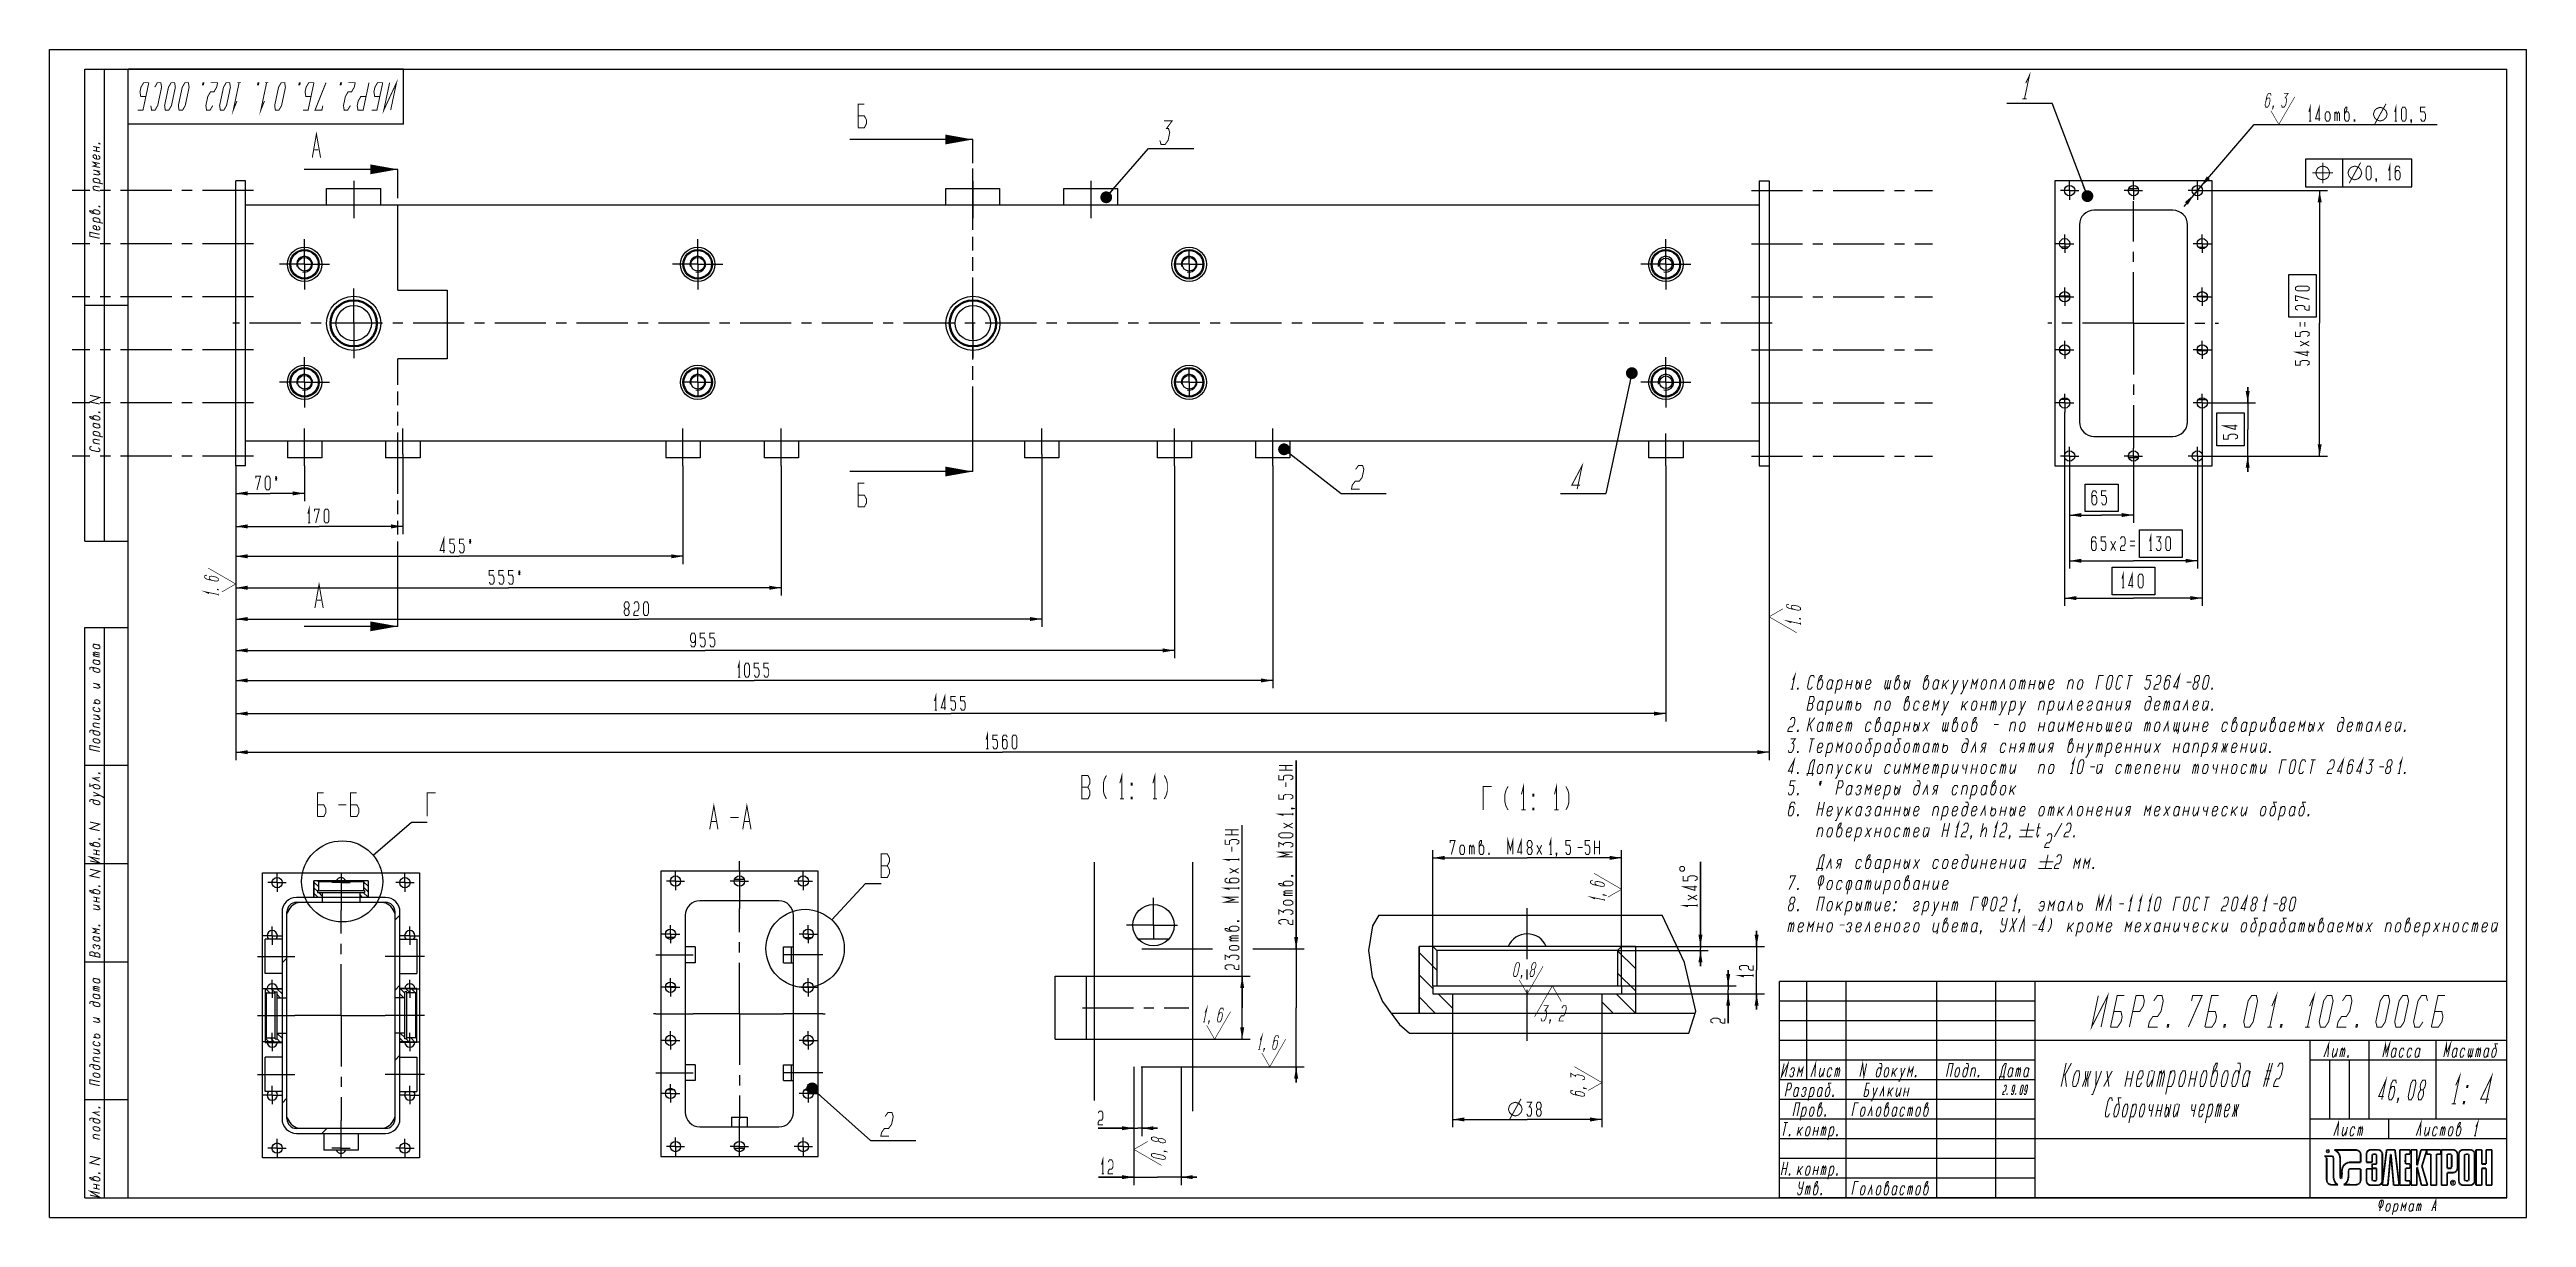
# Model space of a CAD drawing. Header units: millimetres. Extents: x 0 to 630, y 0 to 297.
import ezdxf

# ---------------------------------------------------------------- set-up
doc = ezdxf.new("R2010")
doc.units = ezdxf.units.MM
doc.header["$LTSCALE"] = 34.65
doc.linetypes.add('CENTER', pattern=[0.6, 0.375, -0.075, 0.075, -0.075])
doc.linetypes.add('PHANTOM', pattern=[0.8, 0.45, -0.05, 0.1, -0.05, 0.1, -0.05])
doc.layers.get('0').update_dxf_attribs({"linetype": 'CONTINUOUS'})
for name, color, linetype in [('ALL_AXIS', 7, 'CONTINUOUS'), ('ALL_DIMENSIONS', 7, 'CONTINUOUS'), ('ALL_GTOL', 7, 'CONTINUOUS'), ('ALL_ROUND', 7, 'CONTINUOUS'), ('ALL_SURF_FIN', 7, 'CONTINUOUS'), ('DEFAULT_3', 7, 'PHANTOM')]:
    doc.layers.add(name, color=color, linetype=linetype)
doc.styles.get("Standard").update_dxf_attribs({"font": 'txt', "width": 0.7})
doc.dimstyles.new('DIMSTYLE_1', dxfattribs={"dimtxt": 3.5, "dimasz": 3, "dimexe": 0.18, "dimexo": 0.0625, "dimgap": 0.09, "dimtad": 1, "dimtih": 1, "dimtoh": 1, "dimdec": 5, "dimlfac": 4, "dimdsep": 46, "dimtxsty": 'STANDARD', "dimblk": '_FILLED', "dimblk1": '_FILLED', "dimblk2": '_FILLED', "dimcen": 0.09, "dimadec": 0, "dimazin": 0, "dimtp": 0.2, "dimtm": 0.2, "dimtfac": 1, "dimtdec": 5, "dimtofl": 0, "dimtmove": 0, "dimatfit": 3, "dimldrblk": '_FILLED', "dimfxl": 1, "dimtolj": 1, "dimarcsym": 0})
doc.dimstyles.new('DIMSTYLE_10', dxfattribs={"dimtxt": 3.5, "dimasz": 3, "dimexe": 0.18, "dimexo": 0.0625, "dimgap": 0.09, "dimtad": 1, "dimdec": 5, "dimlfac": 4, "dimdsep": 46, "dimtxsty": 'STANDARD', "dimblk": '_FILLED', "dimblk1": '_FILLED', "dimblk2": '_FILLED', "dimcen": 0.09, "dimadec": 0, "dimazin": 0, "dimtp": 0.8, "dimtm": 0.8, "dimtfac": 1, "dimtdec": 5, "dimtofl": 0, "dimtmove": 0, "dimatfit": 3, "dimldrblk": '_FILLED', "dimfxl": 1, "dimtolj": 1, "dimarcsym": 0})
doc.dimstyles.new('DIMSTYLE_2', dxfattribs={"dimtxt": 3.5, "dimasz": 3, "dimexe": 0.18, "dimexo": 0.0625, "dimgap": 0.09, "dimtad": 1, "dimdsep": 46, "dimtxsty": 'STANDARD', "dimblk": '_FILLED', "dimblk1": '_FILLED', "dimblk2": '_FILLED', "dimcen": 0.09, "dimadec": 0, "dimazin": 0, "dimtp": 0.2, "dimtm": 0.2, "dimtfac": 1, "dimtofl": 0, "dimtmove": 0, "dimatfit": 3, "dimldrblk": '_FILLED', "dimfxl": 1, "dimtolj": 1, "dimarcsym": 0})
doc.dimstyles.new('DIMSTYLE_3', dxfattribs={"dimtxt": 3.5, "dimasz": 3, "dimexe": 0.18, "dimexo": 0.0625, "dimgap": 0.09, "dimtad": 1, "dimdsep": 46, "dimtxsty": 'STANDARD', "dimblk": '_FILLED', "dimblk1": '_FILLED', "dimblk2": '_FILLED', "dimcen": 0.09, "dimadec": 0, "dimazin": 0, "dimtp": 0.1, "dimtm": 0.1, "dimtfac": 1, "dimtofl": 0, "dimtmove": 0, "dimatfit": 3, "dimldrblk": '_FILLED', "dimfxl": 1, "dimtolj": 1, "dimarcsym": 0})
doc.dimstyles.new('DIMSTYLE_4', dxfattribs={"dimtxt": 3.5, "dimasz": 3, "dimexe": 0.18, "dimexo": 0.0625, "dimgap": 0.09, "dimtad": 1, "dimdec": 5, "dimdsep": 46, "dimtxsty": 'STANDARD', "dimblk": '_FILLED', "dimblk1": '_FILLED', "dimblk2": '_FILLED', "dimcen": 0.09, "dimadec": 0, "dimazin": 0, "dimtp": 0.2, "dimtm": 0.2, "dimtfac": 1, "dimtdec": 5, "dimtofl": 0, "dimtmove": 0, "dimatfit": 3, "dimldrblk": '_FILLED', "dimfxl": 1, "dimtolj": 1, "dimarcsym": 0})
doc.dimstyles.new('DIMSTYLE_5', dxfattribs={"dimtxt": 3.5, "dimasz": 3, "dimexe": 0.18, "dimexo": 0.0625, "dimgap": 0.09, "dimtad": 1, "dimdec": 5, "dimlfac": 4, "dimdsep": 46, "dimtxsty": 'STANDARD', "dimblk": '_FILLED', "dimblk1": '_FILLED', "dimblk2": '_FILLED', "dimcen": 0.09, "dimadec": 0, "dimazin": 0, "dimtp": 1.2, "dimtm": 1.2, "dimtfac": 1, "dimtdec": 5, "dimtofl": 0, "dimtmove": 0, "dimatfit": 3, "dimldrblk": '_FILLED', "dimfxl": 1, "dimtolj": 1, "dimarcsym": 0})
doc.dimstyles.new('DIMSTYLE_6', dxfattribs={"dimtxt": 3.5, "dimasz": 3, "dimexe": 0.18, "dimexo": 0.0625, "dimgap": 0.09, "dimtad": 1, "dimdec": 5, "dimlfac": 4, "dimdsep": 46, "dimtxsty": 'STANDARD', "dimblk": '_FILLED', "dimblk1": '_FILLED', "dimblk2": '_FILLED', "dimcen": 0.09, "dimadec": 0, "dimazin": 0, "dimtp": 0.5, "dimtm": 0.5, "dimtfac": 1, "dimtdec": 5, "dimtofl": 0, "dimtmove": 0, "dimatfit": 3, "dimldrblk": '_FILLED', "dimfxl": 1, "dimtolj": 1, "dimarcsym": 0})
doc.dimstyles.new('DIMSTYLE_7', dxfattribs={"dimtxt": 3.5, "dimasz": 3, "dimexe": 0.18, "dimexo": 0.0625, "dimgap": 0.09, "dimtad": 1, "dimdec": 5, "dimlfac": 4, "dimdsep": 46, "dimtxsty": 'STANDARD', "dimblk": '_FILLED', "dimblk1": '_FILLED', "dimblk2": '_FILLED', "dimcen": 0.09, "dimadec": 0, "dimazin": 0, "dimtp": 0.3, "dimtm": 0.3, "dimtfac": 1, "dimtdec": 5, "dimtofl": 0, "dimtmove": 0, "dimatfit": 3, "dimldrblk": '_FILLED', "dimfxl": 1, "dimtolj": 1, "dimarcsym": 0})
doc.dimstyles.new('DIMSTYLE_8', dxfattribs={"dimtxt": 3.5, "dimasz": 3, "dimexe": 0.18, "dimexo": 0.0625, "dimgap": 0.09, "dimtad": 1, "dimdec": 5, "dimdsep": 46, "dimtxsty": 'STANDARD', "dimblk": '_FILLED', "dimblk1": '_FILLED', "dimblk2": '_FILLED', "dimcen": 0.09, "dimadec": 0, "dimazin": 0, "dimtp": 0.1, "dimtm": 0.1, "dimtfac": 1, "dimtdec": 5, "dimtofl": 0, "dimtmove": 0, "dimatfit": 3, "dimldrblk": '_FILLED', "dimfxl": 1, "dimtolj": 1, "dimarcsym": 0})
doc.dimstyles.new('DIMSTYLE_9', dxfattribs={"dimtxt": 3.5, "dimasz": 3, "dimexe": 0.18, "dimexo": 0.0625, "dimgap": 0.09, "dimtad": 1, "dimdec": 5, "dimdsep": 46, "dimtxsty": 'STANDARD', "dimblk": '_FILLED', "dimblk1": '_FILLED', "dimblk2": '_FILLED', "dimcen": 0.09, "dimadec": 0, "dimazin": 0, "dimtp": 0.3, "dimtm": 0.3, "dimtfac": 1, "dimtdec": 5, "dimtofl": 0, "dimtmove": 0, "dimatfit": 3, "dimldrblk": '_FILLED', "dimfxl": 1, "dimtolj": 1, "dimarcsym": 0})
doc.dimstyles.get("Standard").update_dxf_attribs({"dimtxt": 3.5, "dimasz": 3, "dimexe": 0.18, "dimexo": 0.0625, "dimgap": 0.09, "dimtad": 1, "dimdec": 5, "dimdsep": 46, "dimtxsty": 'STANDARD', "dimblk": '_FILLED', "dimblk1": '_FILLED', "dimblk2": '_FILLED', "dimcen": 0.09, "dimadec": 0, "dimazin": 0, "dimtol": 1, "dimtp": 1e-05, "dimtm": 1e-05, "dimtfac": 1, "dimtdec": 5, "dimtofl": 0, "dimtmove": 0, "dimatfit": 3, "dimldrblk": '_FILLED', "dimfxl": 1, "dimtolj": 1, "dimarcsym": 0})

msp = doc.modelspace()

# ---------------------------------------------------------------- blocks, each defined once
blk = doc.blocks.new('ELEKTRON_BL0', base_point=(599.91, 12.68))
at = {"color": 2, "linetype": 'CONTINUOUS'}
for points, const_width in [([(580.55, 15.59), (578.6, 15.59)], 0.452), ([(578.6, 15.59), (578.73, 15.58)], 0.452), ([(578.73, 15.58), (578.84, 15.55)], 0.452), ([(578.84, 15.55), (578.92, 15.51)], 0.452), ([(578.92, 15.51), (578.99, 15.45)], 0.452), ([(578.99, 15.45), (579.05, 15.38)], 0.452), ([(579.05, 15.38), (579.1, 15.31)], 0.452), ([(579.1, 15.31), (579.14, 15.23)], 0.452), ([(579.13, 16.84), (579.16, 16.98)], 0.452), ([(579.16, 16.72), (579.13, 16.84)], 0.452), ([(579.14, 15.23), (579.18, 15.15)], 0.452), ([(579.16, 16.98), (579.24, 17.09)], 0.452), ([(579.24, 16.61), (579.16, 16.72)], 0.452), ([(579.18, 15.15), (579.18, 9.5)], 0.452), ([(579.24, 17.09), (579.35, 17.16)], 0.452), ([(579.35, 16.52), (579.24, 16.61)], 0.452), ([(579.35, 17.16), (579.48, 17.19)], 0.452), ([(579.48, 16.49), (579.35, 16.52)], 0.452), ([(579.48, 17.19), (579.6, 17.16)], 0.452), ([(579.6, 16.52), (579.48, 16.49)], 0.452), ([(579.6, 17.16), (579.71, 17.09)], 0.452), ([(579.71, 16.61), (579.6, 16.52)], 0.452), ([(579.71, 17.09), (579.8, 16.98)], 0.452), ([(579.8, 16.72), (579.71, 16.61)], 0.452), ([(579.8, 16.98), (579.82, 16.84)], 0.452), ([(579.82, 16.84), (579.8, 16.72)], 0.452), ([(580.62, 15.58), (580.55, 15.59)], 0.452), ([(580.69, 15.53), (580.62, 15.58)], 0.452), ([(580.74, 15.49), (580.69, 15.53)], 0.452), ([(580.8, 15.44), (580.74, 15.49)], 0.452), ([(580.84, 15.37), (580.8, 15.44)], 0.452), ([(580.88, 15.28), (580.84, 15.37)], 0.452), ([(580.91, 15.22), (580.88, 15.28)], 0.452), ([(580.92, 15.15), (580.91, 15.22)], 0.452), ([(580.92, 10.49), (580.92, 15.15)], 0.452), ([(586.66, 17.16), (581.14, 17.16)], 0.452), ([(581.14, 17.16), (581.23, 17.13)], 0.452), ([(581.23, 17.13), (581.31, 17.09)], 0.452), ([(581.31, 17.09), (581.39, 17.05)], 0.452), ([(581.39, 17.05), (581.48, 17.01)], 0.452), ([(581.48, 17.01), (581.56, 16.95)], 0.452), ([(581.56, 16.95), (581.64, 16.9)], 0.452), ([(581.64, 16.9), (581.73, 16.84)], 0.452), ([(581.73, 16.84), (581.81, 16.77)], 0.452), ([(581.81, 16.77), (581.91, 16.69)], 0.452), ([(581.91, 16.69), (581.99, 16.59)], 0.452), ([(581.99, 16.59), (582.08, 16.49)], 0.452), ([(582.08, 16.49), (582.16, 16.4)], 0.452), ([(582.16, 16.4), (582.24, 16.26)], 0.452), ([(582.24, 16.26), (582.33, 16.12)], 0.452), ([(582.33, 16.12), (582.39, 15.97)], 0.452), ([(582.39, 15.97), (582.46, 15.81)], 0.452), ([(582.46, 15.81), (582.51, 15.66)], 0.452), ([(582.51, 15.66), (582.55, 15.51)], 0.452), ([(582.55, 15.51), (582.58, 15.35)], 0.452), ([(582.58, 15.35), (582.59, 15.19)], 0.452), ([(582.59, 15.19), (582.59, 10.46)], 0.452), ([(583.12, 12.31), (583.16, 12.48)], 0.452), ([(583.16, 12.48), (583.22, 12.64)], 0.452), ([(583.22, 12.64), (583.28, 12.8)], 0.452), ([(583.28, 12.8), (583.35, 12.96)], 0.452), ([(583.35, 12.96), (583.45, 13.12)], 0.452), ([(583.45, 13.12), (583.6, 13.31)], 0.452), ([(583.6, 13.31), (583.77, 13.49)], 0.452), ([(583.77, 13.49), (583.97, 13.64)], 0.452), ([(583.97, 13.64), (584.16, 13.77)], 0.452), ([(584.16, 13.77), (584.38, 13.88)], 0.452), ([(584.38, 13.88), (584.6, 13.95)], 0.452), ([(584.6, 13.95), (584.84, 14.01)], 0.452), ([(584.84, 14.01), (585.09, 14.02)], 0.452), ([(585.09, 14.02), (587.83, 14.01)], 0.452), ([(586.9, 17.13), (586.66, 17.16)], 0.452), ([(587.12, 17.06), (586.9, 17.13)], 0.452), ([(587.32, 16.95), (587.12, 17.06)], 0.452), ([(587.5, 16.81), (587.32, 16.95)], 0.452), ([(587.64, 16.65), (587.5, 16.81)], 0.452), ([(587.75, 16.44), (587.64, 16.65)], 0.452), ([(587.82, 16.22), (587.75, 16.44)], 0.452), ([(587.84, 15.98), (587.82, 16.22)], 0.452), ([(587.83, 14.01), (587.84, 15.98)], 0.452), ([(589.33, 16.33), (589.3, 16.1)], 0.452), ([(589.3, 16.1), (589.3, 14.01)], 0.452), ([(589.3, 14.01), (590.76, 14.01)], 0.452), ([(589.4, 16.54), (589.33, 16.33)], 0.452), ([(589.5, 16.73), (589.4, 16.54)], 0.452), ([(589.65, 16.9), (589.5, 16.73)], 0.452), ([(589.82, 17.02), (589.65, 16.9)], 0.452), ([(590.01, 17.13), (589.82, 17.02)], 0.452), ([(590.23, 17.19), (590.01, 17.13)], 0.452), ([(590.46, 17.22), (590.23, 17.19)], 0.452), ([(592.18, 17.22), (590.46, 17.22)], 0.452), ([(590.76, 15.79), (590.79, 15.91)], 0.452), ([(590.76, 14.01), (590.76, 15.79)], 0.452), ([(591.87, 13.57), (590.76, 13.57)], 0.452), ([(590.76, 13.57), (590.76, 12.49)], 0.452), ([(590.76, 12.49), (591.87, 12.48)], 0.452), ([(590.79, 15.91), (590.86, 16.01)], 0.452), ([(590.86, 16.01), (590.97, 16.08)], 0.452), ([(590.97, 16.08), (591.11, 16.1)], 0.452), ([(591.11, 16.1), (591.53, 16.1)], 0.452), ([(591.53, 16.1), (591.67, 16.08)], 0.452), ([(591.67, 16.08), (591.78, 16.01)], 0.452), ([(591.78, 16.01), (591.85, 15.91)], 0.452), ([(591.85, 15.91), (591.87, 15.79)], 0.452), ([(591.87, 15.79), (591.87, 13.57)], 0.452), ([(591.87, 12.48), (591.87, 9.63)], 0.452), ([(592.42, 17.19), (592.18, 17.22)], 0.452), ([(592.64, 17.13), (592.42, 17.19)], 0.452), ([(592.83, 17.02), (592.64, 17.13)], 0.452), ([(593, 16.9), (592.83, 17.02)], 0.452), ([(593.15, 16.73), (593, 16.9)], 0.452), ([(593.25, 16.54), (593.15, 16.73)], 0.452), ([(593.32, 16.33), (593.25, 16.54)], 0.452), ([(593.35, 16.1), (593.32, 16.33)], 0.452), ([(594.45, 17.22), (593.33, 8.2)], 0.452), ([(593.35, 9.31), (593.35, 16.1)], 0.452), ([(596.55, 17.22), (594.45, 17.22)], 0.452), ([(594.75, 8.2), (595.45, 16.05)], 0.452), ([(595.45, 16.05), (595.53, 16.05)], 0.452), ([(595.53, 16.05), (596.23, 8.2)], 0.452), ([(597.64, 8.2), (596.55, 17.22)], 0.452), ([(600.4, 17.22), (597.78, 17.22)], 0.452), ([(597.78, 17.22), (597.78, 8.2)], 0.452), ([(599.26, 13.63), (599.26, 16.1)], 0.452), ([(599.26, 16.1), (600.4, 16.1)], 0.452), ([(600.4, 13.63), (599.26, 13.63)], 0.452), ([(599.26, 9.31), (599.26, 12.52)], 0.452), ([(599.26, 12.52), (600.4, 12.52)], 0.452), ([(600.4, 16.1), (600.4, 17.22)], 0.452), ([(600.4, 12.52), (600.4, 13.63)], 0.452), ([(602.13, 17.22), (600.66, 17.22)], 0.452), ([(600.66, 17.22), (600.66, 8.2)], 0.452), ([(602.13, 13.28), (602.13, 17.22)], 0.452), ([(602.22, 13.28), (602.13, 13.28)], 0.452), ([(602.13, 8.2), (602.13, 12.74)], 0.452), ([(602.13, 12.74), (602.22, 12.74)], 0.452), ([(603.2, 17.22), (602.22, 13.28)], 0.452), ([(602.22, 12.74), (603.29, 8.2)], 0.452), ([(604.69, 17.22), (603.2, 17.22)], 0.452), ([(603.41, 13.02), (604.69, 17.22)], 0.452), ([(604.84, 8.2), (603.41, 13.02)], 0.452), ([(608.21, 17.22), (604.61, 17.22)], 0.452), ([(604.61, 17.22), (604.61, 16.1)], 0.452), ([(604.61, 16.1), (605.66, 16.1)], 0.452), ([(605.66, 16.1), (605.66, 8.2)], 0.452), ([(607.14, 8.2), (607.14, 16.1)], 0.452), ([(607.14, 16.1), (608.21, 16.1)], 0.452), ([(608.21, 16.1), (608.21, 17.22)], 0.452), ([(611.28, 17.22), (608.39, 17.22)], 0.452), ([(608.39, 17.22), (608.39, 8.2)], 0.452), ([(609.86, 16.1), (610.64, 16.1)], 0.452), ([(609.86, 12.48), (609.86, 16.1)], 0.452), ([(610.64, 12.48), (609.86, 12.48)], 0.452), ([(610.64, 16.1), (610.76, 16.08)], 0.452), ([(610.76, 12.5), (610.64, 12.48)], 0.452), ([(610.76, 16.08), (610.88, 16.01)], 0.452), ([(610.88, 12.57), (610.76, 12.5)], 0.452), ([(610.88, 16.01), (610.95, 15.91)], 0.452), ([(610.95, 12.69), (610.88, 12.57)], 0.452), ([(610.95, 15.91), (610.97, 15.79)], 0.452), ([(610.97, 12.81), (610.95, 12.69)], 0.452), ([(610.97, 15.79), (610.97, 12.81)], 0.452), ([(611.52, 17.19), (611.28, 17.22)], 0.452), ([(611.74, 17.13), (611.52, 17.19)], 0.452), ([(611.93, 17.02), (611.74, 17.13)], 0.452), ([(612.1, 16.9), (611.93, 17.02)], 0.452), ([(612.25, 16.73), (612.1, 16.9)], 0.452), ([(612.35, 16.54), (612.25, 16.73)], 0.452), ([(612.42, 16.33), (612.35, 16.54)], 0.452), ([(612.45, 16.1), (612.42, 16.33)], 0.452), ([(612.42, 12.27), (612.45, 12.48)], 0.452), ([(612.45, 12.48), (612.45, 16.1)], 0.452), ([(612.81, 16.33), (612.78, 16.1)], 0.452), ([(612.78, 16.1), (612.78, 9.31)], 0.452), ([(612.88, 16.54), (612.81, 16.33)], 0.452), ([(612.97, 16.73), (612.88, 16.54)], 0.452), ([(613.13, 16.9), (612.97, 16.73)], 0.452), ([(613.29, 17.02), (613.13, 16.9)], 0.452), ([(613.49, 17.13), (613.29, 17.02)], 0.452), ([(613.71, 17.19), (613.49, 17.13)], 0.452), ([(613.93, 17.22), (613.71, 17.19)], 0.452), ([(615.67, 17.22), (613.93, 17.22)], 0.452), ([(614.25, 15.79), (614.28, 15.91)], 0.452), ([(614.25, 9.63), (614.25, 15.79)], 0.452), ([(614.28, 15.91), (614.35, 16.01)], 0.452), ([(614.35, 16.01), (614.46, 16.08)], 0.452), ([(614.46, 16.08), (614.59, 16.1)], 0.452), ([(614.59, 16.1), (615.02, 16.1)], 0.452), ([(615.02, 16.1), (615.14, 16.08)], 0.452), ([(615.14, 16.08), (615.25, 16.01)], 0.452), ([(615.25, 16.01), (615.32, 15.91)], 0.452), ([(615.32, 15.91), (615.35, 15.79)], 0.452), ([(615.35, 15.79), (615.35, 9.63)], 0.452), ([(615.91, 17.19), (615.67, 17.22)], 0.452), ([(616.13, 17.13), (615.91, 17.19)], 0.452), ([(616.32, 17.02), (616.13, 17.13)], 0.452), ([(616.49, 16.9), (616.32, 17.02)], 0.452), ([(616.64, 16.73), (616.49, 16.9)], 0.452), ([(616.74, 16.54), (616.64, 16.73)], 0.452), ([(616.81, 16.33), (616.74, 16.54)], 0.452), ([(616.84, 16.1), (616.81, 16.33)], 0.452), ([(616.84, 9.31), (616.84, 16.1)], 0.452), ([(618.63, 17.22), (617.16, 17.22)], 0.452), ([(617.16, 17.22), (617.16, 8.2)], 0.452), ([(618.63, 13.59), (618.63, 17.22)], 0.452), ([(619.74, 13.59), (618.63, 13.59)], 0.452), ([(618.63, 8.2), (618.63, 12.48)], 0.452), ([(618.63, 12.48), (619.74, 12.48)], 0.452), ([(621.22, 17.22), (619.74, 17.22)], 0.452), ([(619.74, 17.22), (619.74, 13.59)], 0.452), ([(619.74, 12.48), (619.74, 8.2)], 0.452), ([(621.22, 8.2), (621.22, 17.22)], 0.452), ([(579.18, 9.5), (579.21, 9.27)], 0.452), ([(579.21, 9.27), (579.28, 9.04)], 0.452), ([(579.28, 9.04), (579.38, 8.84)], 0.452), ([(579.38, 8.84), (579.52, 8.67)], 0.452), ([(579.52, 8.67), (579.7, 8.53)], 0.452), ([(579.7, 8.53), (579.89, 8.42)], 0.452), ([(579.89, 8.42), (580.12, 8.35)], 0.452), ([(580.12, 8.35), (580.35, 8.32)], 0.452), ([(580.35, 8.32), (582.03, 8.33)], 0.452), ([(580.92, 10.32), (580.92, 10.49)], 0.452), ([(580.94, 10.17), (580.92, 10.32)], 0.452), ([(580.95, 10), (580.94, 10.17)], 0.452), ([(580.98, 9.85), (580.95, 10)], 0.452), ([(581.02, 9.7), (580.98, 9.85)], 0.452), ([(581.06, 9.53), (581.02, 9.7)], 0.452), ([(581.12, 9.38), (581.06, 9.53)], 0.452), ([(581.19, 9.22), (581.12, 9.38)], 0.452), ([(581.27, 9.09), (581.19, 9.22)], 0.452), ([(581.35, 8.95), (581.27, 9.09)], 0.452), ([(581.44, 8.82), (581.35, 8.95)], 0.452), ([(581.53, 8.71), (581.44, 8.82)], 0.452), ([(581.64, 8.6), (581.53, 8.71)], 0.452), ([(581.76, 8.5), (581.64, 8.6)], 0.452), ([(581.89, 8.42), (581.76, 8.5)], 0.452), ([(582.03, 8.33), (581.89, 8.42)], 0.452), ([(582.59, 10.46), (582.59, 10.41)], 0.452), ([(582.59, 10.41), (582.59, 10.34)], 0.452), ([(582.59, 10.34), (582.6, 10.27)], 0.452), ([(582.6, 10.27), (582.6, 10.2)], 0.452), ([(582.6, 10.2), (582.62, 10.13)], 0.452), ([(582.62, 10.13), (582.63, 10.06)], 0.452), ([(582.63, 10.06), (582.66, 10)], 0.452), ([(582.66, 10), (582.69, 9.95)], 0.452), ([(582.69, 9.95), (582.73, 9.92)], 0.452), ([(582.73, 9.92), (582.81, 9.91)], 0.452), ([(582.81, 9.91), (582.9, 9.92)], 0.452), ([(582.9, 9.92), (582.95, 9.95)], 0.452), ([(582.95, 9.95), (582.99, 10.02)], 0.452), ([(582.99, 10.02), (583.02, 10.1)], 0.452), ([(583.02, 10.1), (583.03, 10.2)], 0.452), ([(583.03, 10.2), (583.05, 10.29)], 0.452), ([(583.05, 10.29), (583.06, 10.39)], 0.452), ([(583.06, 11.78), (583.08, 11.96)], 0.452), ([(583.06, 11.64), (583.06, 11.78)], 0.452), ([(583.08, 11.5), (583.06, 11.64)], 0.452), ([(583.06, 10.81), (583.08, 10.95)], 0.452), ([(583.06, 10.67), (583.06, 10.81)], 0.452), ([(583.06, 10.59), (583.06, 10.67)], 0.452), ([(583.06, 10.49), (583.06, 10.59)], 0.452), ([(583.06, 10.39), (583.06, 10.49)], 0.452), ([(583.08, 11.96), (583.09, 12.14)], 0.452), ([(583.08, 11.36), (583.08, 11.5)], 0.452), ([(583.08, 11.23), (583.08, 11.36)], 0.452), ([(583.08, 11.09), (583.08, 11.23)], 0.452), ([(583.08, 10.95), (583.08, 11.09)], 0.452), ([(583.09, 12.14), (583.12, 12.31)], 0.452), ([(583.53, 8.33), (583.69, 8.42)], 0.452), ([(586.66, 8.32), (583.53, 8.33)], 0.452), ([(583.69, 8.42), (583.83, 8.5)], 0.452), ([(583.83, 8.5), (583.95, 8.6)], 0.452), ([(583.95, 8.6), (584.06, 8.7)], 0.452), ([(584.06, 8.7), (584.17, 8.82)], 0.452), ([(584.17, 8.82), (584.29, 8.95)], 0.452), ([(584.29, 8.95), (584.37, 9.09)], 0.452), ([(584.37, 9.09), (584.47, 9.25)], 0.452), ([(584.47, 9.25), (584.54, 9.39)], 0.452), ([(584.54, 9.39), (584.58, 9.54)], 0.452), ([(584.58, 9.54), (584.62, 9.7)], 0.452), ([(584.62, 9.7), (584.66, 9.86)], 0.452), ([(584.66, 9.86), (584.69, 10.03)], 0.452), ([(584.69, 10.03), (584.7, 10.2)], 0.452), ([(584.7, 10.2), (584.72, 10.36)], 0.452), ([(584.72, 10.36), (584.73, 10.53)], 0.452), ([(584.73, 11.84), (584.74, 11.92)], 0.452), ([(584.73, 11.68), (584.73, 11.84)], 0.452), ([(584.73, 11.53), (584.73, 11.68)], 0.452), ([(584.73, 11.39), (584.73, 11.53)], 0.452), ([(584.73, 11.24), (584.73, 11.39)], 0.452), ([(584.73, 11.09), (584.73, 11.24)], 0.452), ([(584.73, 10.95), (584.73, 11.09)], 0.452), ([(584.73, 10.79), (584.73, 10.95)], 0.452), ([(584.73, 10.64), (584.73, 10.79)], 0.452), ([(584.73, 10.53), (584.73, 10.64)], 0.452), ([(584.74, 11.92), (584.76, 12)], 0.452), ([(584.76, 12), (584.79, 12.09)], 0.452), ([(584.79, 12.09), (584.83, 12.17)], 0.452), ([(584.83, 12.17), (584.87, 12.24)], 0.452), ([(584.87, 12.24), (584.92, 12.3)], 0.452), ([(584.92, 12.3), (585.01, 12.34)], 0.452), ([(585.01, 12.34), (585.09, 12.35)], 0.452), ([(585.09, 12.35), (587.83, 12.34)], 0.452), ([(586.9, 8.35), (586.66, 8.32)], 0.452), ([(587.12, 8.42), (586.9, 8.35)], 0.452), ([(587.32, 8.53), (587.12, 8.42)], 0.452), ([(587.5, 8.67), (587.32, 8.53)], 0.452), ([(587.64, 8.84), (587.5, 8.67)], 0.452), ([(587.75, 9.04), (587.64, 8.84)], 0.452), ([(587.82, 9.27), (587.75, 9.04)], 0.452), ([(587.84, 9.5), (587.82, 9.27)], 0.452), ([(587.83, 12.34), (587.84, 9.5)], 0.452), ([(590.76, 12.34), (589.3, 12.34)], 0.452), ([(589.3, 12.34), (589.3, 9.31)], 0.452), ([(589.3, 9.31), (589.33, 9.09)], 0.452), ([(589.33, 9.09), (589.4, 8.88)], 0.452), ([(589.4, 8.88), (589.5, 8.68)], 0.452), ([(589.5, 8.68), (589.65, 8.53)], 0.452), ([(589.65, 8.53), (589.82, 8.39)], 0.452), ([(589.82, 8.39), (590.01, 8.28)], 0.452), ([(590.01, 8.28), (590.23, 8.22)], 0.452), ([(590.23, 8.22), (590.46, 8.2)], 0.452), ([(590.46, 8.2), (592.18, 8.2)], 0.452), ([(590.76, 9.63), (590.76, 12.34)], 0.452), ([(590.79, 9.5), (590.76, 9.63)], 0.452), ([(590.86, 9.41), (590.79, 9.5)], 0.452), ([(590.97, 9.34), (590.86, 9.41)], 0.452), ([(591.11, 9.31), (590.97, 9.34)], 0.452), ([(591.53, 9.31), (591.11, 9.31)], 0.452), ([(591.67, 9.34), (591.53, 9.31)], 0.452), ([(591.78, 9.41), (591.67, 9.34)], 0.452), ([(591.85, 9.5), (591.78, 9.41)], 0.452), ([(591.87, 9.63), (591.85, 9.5)], 0.452), ([(592.18, 8.2), (592.42, 8.22)], 0.452), ([(592.42, 8.22), (592.64, 8.28)], 0.452), ([(592.64, 8.28), (592.83, 8.39)], 0.452), ([(592.83, 8.39), (593, 8.53)], 0.452), ([(593, 8.53), (593.15, 8.68)], 0.452), ([(593.15, 8.68), (593.25, 8.88)], 0.452), ([(593.25, 8.88), (593.32, 9.09)], 0.452), ([(593.32, 9.09), (593.35, 9.31)], 0.452), ([(593.33, 8.2), (594.75, 8.2)], 0.452), ([(596.23, 8.2), (597.64, 8.2)], 0.452), ([(597.78, 8.2), (600.4, 8.2)], 0.452), ([(600.4, 9.31), (599.26, 9.31)], 0.452), ([(600.4, 8.2), (600.4, 9.31)], 0.452), ([(600.66, 8.2), (602.13, 8.2)], 0.452), ([(603.29, 8.2), (604.84, 8.2)], 0.452), ([(605.66, 8.2), (607.14, 8.2)], 0.452), ([(608.39, 8.2), (609.86, 8.2)], 0.452), ([(609.86, 8.2), (609.86, 11.39)], 0.452), ([(609.86, 11.39), (611.28, 11.39)], 0.452), ([(610.64, 8.96), (610.63, 8.82)], 0.151), ([(610.63, 8.82), (610.64, 8.68)], 0.151), ([(610.68, 9.09), (610.64, 8.96)], 0.151), ([(610.64, 8.68), (610.68, 8.56)], 0.151), ([(610.74, 9.2), (610.68, 9.09)], 0.151), ([(610.68, 8.56), (610.74, 8.43)], 0.151), ([(610.71, 8.82), (610.72, 8.93)], 0.151), ([(610.72, 8.7), (610.71, 8.82)], 0.151), ([(610.72, 8.93), (610.75, 9.04)], 0.151), ([(610.75, 8.58), (610.72, 8.7)], 0.151), ([(610.82, 9.31), (610.74, 9.2)], 0.151), ([(610.74, 8.43), (610.82, 8.33)], 0.151), ([(610.75, 9.04), (610.81, 9.15)], 0.151), ([(610.81, 8.49), (610.75, 8.58)], 0.151), ([(610.81, 9.15), (610.88, 9.24)], 0.151), ([(610.88, 8.4), (610.81, 8.49)], 0.151), ([(610.92, 9.39), (610.82, 9.31)], 0.151), ([(610.82, 8.33), (610.92, 8.25)], 0.151), ([(610.88, 9.24), (610.97, 9.31)], 0.151), ([(610.97, 8.32), (610.88, 8.4)], 0.151), ([(611.04, 9.45), (610.92, 9.39)], 0.151), ([(610.92, 8.25), (611.04, 8.2)], 0.151), ([(610.97, 9.31), (611.07, 9.38)], 0.151), ([(611.07, 8.27), (610.97, 8.32)], 0.151), ([(611.01, 8.42), (611.01, 9.22)], 0.151), ([(611.01, 9.22), (611.39, 9.22)], 0.151), ([(611.11, 8.42), (611.01, 8.42)], 0.151), ([(611.15, 9.49), (611.04, 9.45)], 0.151), ([(611.04, 8.2), (611.15, 8.15)], 0.151), ([(611.07, 9.38), (611.18, 9.41)], 0.151), ([(611.18, 8.24), (611.07, 8.27)], 0.151), ([(611.11, 9.13), (611.11, 8.86)], 0.151), ([(611.36, 9.13), (611.11, 9.13)], 0.151), ([(611.11, 8.86), (611.36, 8.86)], 0.151), ([(611.36, 8.77), (611.11, 8.77)], 0.151), ([(611.11, 8.77), (611.11, 8.42)], 0.151), ([(611.28, 11.39), (611.52, 11.42)], 0.452), ([(611.29, 9.5), (611.15, 9.49)], 0.151), ([(611.15, 8.15), (611.29, 8.14)], 0.151), ([(611.18, 9.41), (611.29, 9.42)], 0.151), ([(611.29, 8.22), (611.18, 8.24)], 0.151), ([(611.43, 9.49), (611.29, 9.5)], 0.151), ([(611.29, 9.42), (611.42, 9.41)], 0.151), ([(611.42, 8.24), (611.29, 8.22)], 0.151), ([(611.29, 8.14), (611.43, 8.15)], 0.151), ([(611.52, 11.42), (611.74, 11.48)], 0.452), ([(611.4, 9.11), (611.36, 9.13)], 0.151), ([(611.36, 8.86), (611.42, 8.88)], 0.151), ([(611.42, 8.75), (611.36, 8.77)], 0.151), ([(611.39, 9.22), (611.47, 9.21)], 0.151), ([(611.45, 9.09), (611.4, 9.11)], 0.151), ([(611.42, 9.41), (611.53, 9.38)], 0.151), ([(611.42, 8.88), (611.45, 8.9)], 0.151), ([(611.46, 8.72), (611.42, 8.75)], 0.151), ([(611.53, 8.27), (611.42, 8.24)], 0.151), ([(611.56, 9.45), (611.43, 9.49)], 0.151), ([(611.43, 8.15), (611.56, 8.2)], 0.151), ([(611.47, 9.06), (611.45, 9.09)], 0.151), ([(611.45, 8.9), (611.47, 8.95)], 0.151), ([(611.47, 8.68), (611.46, 8.72)], 0.151), ([(611.47, 9.21), (611.54, 9.15)], 0.151), ([(611.49, 9), (611.47, 9.06)], 0.151), ([(611.47, 8.95), (611.49, 9)], 0.151), ([(611.49, 8.64), (611.47, 8.68)], 0.151), ([(611.54, 8.84), (611.49, 8.81)], 0.151), ([(611.49, 8.81), (611.54, 8.78)], 0.151), ([(611.49, 8.52), (611.49, 8.64)], 0.151), ([(611.49, 8.49), (611.49, 8.52)], 0.151), ([(611.49, 8.46), (611.49, 8.49)], 0.151), ([(611.49, 8.43), (611.49, 8.46)], 0.151), ([(611.5, 8.42), (611.49, 8.43)], 0.151), ([(611.63, 8.42), (611.5, 8.42)], 0.151), ([(611.53, 9.38), (611.63, 9.31)], 0.151), ([(611.63, 8.32), (611.53, 8.27)], 0.151), ([(611.54, 9.15), (611.6, 9.09)], 0.151), ([(611.57, 8.88), (611.54, 8.84)], 0.151), ([(611.54, 8.78), (611.57, 8.74)], 0.151), ([(611.67, 9.39), (611.56, 9.45)], 0.151), ([(611.56, 8.2), (611.67, 8.25)], 0.151), ([(611.6, 8.95), (611.57, 8.88)], 0.151), ([(611.57, 8.74), (611.6, 8.7)], 0.151), ([(611.74, 11.48), (611.93, 11.59)], 0.452), ([(611.6, 9.09), (611.61, 9.02)], 0.151), ([(611.61, 9.02), (611.6, 8.95)], 0.151), ([(611.6, 8.7), (611.6, 8.64)], 0.151), ([(611.6, 8.64), (611.6, 8.52)], 0.151), ([(611.6, 8.52), (611.6, 8.47)], 0.151), ([(611.6, 8.47), (611.61, 8.45)], 0.151), ([(611.61, 8.45), (611.61, 8.43)], 0.151), ([(611.61, 8.43), (611.63, 8.42)], 0.151), ([(611.63, 9.31), (611.72, 9.24)], 0.151), ([(611.72, 8.4), (611.63, 8.32)], 0.151), ([(611.78, 9.31), (611.67, 9.39)], 0.151), ([(611.67, 8.25), (611.78, 8.33)], 0.151), ([(611.72, 9.24), (611.79, 9.15)], 0.151), ([(611.79, 8.49), (611.72, 8.4)], 0.151), ([(611.86, 9.2), (611.78, 9.31)], 0.151), ([(611.78, 8.33), (611.86, 8.43)], 0.151), ([(611.93, 11.59), (612.1, 11.71)], 0.452), ([(611.79, 9.15), (611.85, 9.04)], 0.151), ([(611.85, 8.58), (611.79, 8.49)], 0.151), ([(611.85, 9.04), (611.88, 8.93)], 0.151), ([(611.88, 8.7), (611.85, 8.58)], 0.151), ([(611.92, 9.09), (611.86, 9.2)], 0.151), ([(611.86, 8.43), (611.92, 8.56)], 0.151), ([(611.88, 8.93), (611.89, 8.82)], 0.151), ([(611.89, 8.82), (611.88, 8.7)], 0.151), ([(611.96, 8.96), (611.92, 9.09)], 0.151), ([(611.92, 8.56), (611.96, 8.68)], 0.151), ([(612.1, 11.71), (612.25, 11.88)], 0.452), ([(611.97, 8.82), (611.96, 8.96)], 0.151), ([(611.96, 8.68), (611.97, 8.82)], 0.151), ([(612.25, 11.88), (612.35, 12.06)], 0.452), ([(612.35, 12.06), (612.42, 12.27)], 0.452), ([(612.78, 9.31), (612.81, 9.09)], 0.452), ([(612.81, 9.09), (612.88, 8.88)], 0.452), ([(612.88, 8.88), (612.97, 8.68)], 0.452), ([(612.97, 8.68), (613.13, 8.53)], 0.452), ([(613.13, 8.53), (613.29, 8.39)], 0.452), ([(613.29, 8.39), (613.49, 8.28)], 0.452), ([(613.49, 8.28), (613.71, 8.22)], 0.452), ([(613.71, 8.22), (613.93, 8.2)], 0.452), ([(613.93, 8.2), (615.67, 8.2)], 0.452), ([(614.28, 9.5), (614.25, 9.63)], 0.452), ([(614.35, 9.41), (614.28, 9.5)], 0.452), ([(614.46, 9.34), (614.35, 9.41)], 0.452), ([(614.59, 9.31), (614.46, 9.34)], 0.452), ([(615.02, 9.31), (614.59, 9.31)], 0.452), ([(615.14, 9.34), (615.02, 9.31)], 0.452), ([(615.25, 9.41), (615.14, 9.34)], 0.452), ([(615.32, 9.5), (615.25, 9.41)], 0.452), ([(615.35, 9.63), (615.32, 9.5)], 0.452), ([(615.67, 8.2), (615.91, 8.22)], 0.452), ([(615.91, 8.22), (616.13, 8.28)], 0.452), ([(616.13, 8.28), (616.32, 8.39)], 0.452), ([(616.32, 8.39), (616.49, 8.53)], 0.452), ([(616.49, 8.53), (616.64, 8.68)], 0.452), ([(616.64, 8.68), (616.74, 8.88)], 0.452), ([(616.74, 8.88), (616.81, 9.09)], 0.452), ([(616.81, 9.09), (616.84, 9.31)], 0.452), ([(617.16, 8.2), (618.63, 8.2)], 0.452), ([(619.74, 8.2), (621.22, 8.2)], 0.452)]:
    blk.add_lwpolyline(points, dxfattribs=dict(at, const_width=const_width))
blk = doc.blocks.new('_FILLED')
at = {"color": 0, "linetype": 'BYBLOCK'}
blk.add_solid([(0, 0), (-1, 0.17), (-1, -0.17)], dxfattribs=at)
blk = doc.blocks.new('*D0')
at = {"layer": 'ALL_DIMENSIONS', "color": 2, "linetype": 'CONTINUOUS'}
for p, q in [((546.29, 261.13), (560.71, 277.94)), ((560.71, 277.94), (572.16, 277.94)), ((572.16, 277.94), (607.28, 277.94)), ((546.29, 261.13), (542.83, 257.1)), ((545.44, 260.14), (546.29, 261.13)), ((545.44, 260.14), (545.44, 260.14)), ((547.15, 262.13), (546.29, 261.13)), ((547.15, 262.13), (547.15, 262.13))]:
    blk.add_line(p, q, dxfattribs=at)
at = {"layer": 'ALL_DIMENSIONS', "color": 2, "linetype": 'CONTINUOUS', "xscale": 3, "yscale": 3, "zscale": 3}
for p, rotation in [((547.15, 262.13), 229.377958916), ((545.44, 260.14), 49.377958916)]:
    blk.add_blockref('_FILLED', p, dxfattribs=dict(at, rotation=rotation))
blk = doc.blocks.new('SF2_BL1', base_point=(567.29, 281.89))
at = {"layer": 'ALL_SURF_FIN', "color": 2, "linetype": 'CONTINUOUS'}
for points, const_width in [([(565.06, 285.26), (564.92, 285.85), (564.4, 285.85), (564.01, 285.26), (563.52, 282.93), (563.65, 282.35), (564.18, 282.35), (564.57, 282.93), (564.81, 284.1), (564.68, 284.68), (564.15, 284.68), (563.76, 284.1)], 0.194), ([(567.01, 277.94), (571.06, 284.95)], 0.146), ([(568.34, 285.85), (569.39, 285.85), (568.61, 284.68), (568.88, 284.68), (569.01, 284.1), (568.77, 282.93), (568.38, 282.35), (567.85, 282.35), (567.72, 282.93)], 0.194), ([(567.01, 277.94), (564.98, 281.47)], 0.146), ([(565.62, 282.35), (565.49, 282.35), (565.55, 282.64), (565.69, 282.64), (565.62, 282.35), (565.37, 281.76)], 0.194)]:
    blk.add_lwpolyline(points, dxfattribs=dict(at, const_width=const_width))
blk = doc.blocks.new('*D1')
at = {"layer": 'ALL_DIMENSIONS', "color": 2, "linetype": 'CONTINUOUS'}
for p, q in [((317.08, 68.32), (317.08, 116.17)), ((317.08, 116.17), (317.08, 53.32)), ((277.86, 68.32), (295.81, 68.32)), ((306.02, 68.32), (319.08, 68.32)), ((317.08, 34.32), (317.08, 53.32)), ((277.65, 38.32), (319.08, 38.32)), ((317.08, 38.32), (317.08, 34.32))]:
    blk.add_line(p, q, dxfattribs=at)
at = {"layer": 'ALL_DIMENSIONS', "color": 2, "linetype": 'CONTINUOUS', "xscale": 3, "yscale": 3, "zscale": 3}
for p, rotation in [((317.08, 68.32), 270), ((317.08, 38.32), 90)]:
    blk.add_blockref('_FILLED', p, dxfattribs=dict(at, rotation=rotation))
blk = doc.blocks.new('SF4_BL2', base_point=(310.9, 42.27))
at = {"layer": 'ALL_SURF_FIN', "color": 2, "linetype": 'CONTINUOUS'}
for points, const_width in [([(307.9, 45.06), (308.41, 46.23), (307.66, 42.73)], 0.194), ([(310.36, 38.32), (314.41, 45.33)], 0.146), ([(312.61, 45.64), (312.47, 46.23), (311.95, 46.23), (311.56, 45.64), (311.07, 43.31), (311.21, 42.73), (311.73, 42.73), (312.12, 43.31), (312.37, 44.48), (312.23, 45.06), (311.7, 45.06), (311.32, 44.48)], 0.194), ([(307.4, 42.73), (307.92, 42.73)], 0.194), ([(310.36, 38.32), (308.33, 41.85)], 0.146), ([(308.97, 42.73), (308.84, 42.73), (308.91, 43.02), (309.04, 43.02), (308.97, 42.73), (308.72, 42.14)], 0.194)]:
    blk.add_lwpolyline(points, dxfattribs=dict(at, const_width=const_width))
blk = doc.blocks.new('*D2')
at = {"layer": 'ALL_DIMENSIONS', "color": 2, "linetype": 'CONTINUOUS'}
for p, q in [((275.79, 38.32), (275.79, 8.25)), ((287.79, 38.32), (287.79, 8.25)), ((275.79, 10.25), (266.82, 10.25)), ((266.82, 10.25), (281.79, 10.25)), ((291.79, 10.25), (281.79, 10.25)), ((287.79, 10.25), (291.79, 10.25))]:
    blk.add_line(p, q, dxfattribs=at)
at = {"layer": 'ALL_DIMENSIONS', "color": 2, "linetype": 'CONTINUOUS', "xscale": 3, "yscale": 3, "zscale": 3}
blk.add_blockref('_FILLED', (275.79, 10.25), dxfattribs=at)
at = {"layer": 'ALL_DIMENSIONS', "color": 2, "linetype": 'CONTINUOUS', "xscale": 3, "yscale": 3, "zscale": 3, "rotation": 180}
blk.add_blockref('_FILLED', (287.79, 10.25), dxfattribs=at)
blk = doc.blocks.new('SF5_BL3', base_point=(280.07, 16.87))
at = {"layer": 'ALL_SURF_FIN', "color": 2, "linetype": 'CONTINUOUS'}
for points, const_width in [([(275.79, 17.3), (279.32, 19.33)], 0.146), ([(282.03, 19.98), (281.44, 20.36), (280.86, 20.49), (280.28, 20.35), (280.28, 19.82), (280.86, 19.44), (281.44, 19.31), (282.03, 19.45)], 0.194), ([(283.78, 19.08), (283.78, 19.6), (283.19, 19.99), (282.61, 20.11), (282.03, 19.98), (282.03, 19.45), (282.61, 19.06), (283.19, 18.94), (283.78, 19.08)], 0.194), ([(275.79, 17.3), (282.8, 13.25)], 0.146), ([(283.78, 14.88), (283.19, 14.74), (280.86, 15.24), (280.28, 15.62), (280.28, 16.15), (280.86, 16.29), (283.19, 15.79), (283.78, 15.4), (283.78, 14.88)], 0.194), ([(283.78, 16.85), (283.78, 16.72), (283.48, 16.78), (283.48, 16.91), (283.78, 16.85), (284.36, 16.59)], 0.194)]:
    blk.add_lwpolyline(points, dxfattribs=dict(at, const_width=const_width))
blk = doc.blocks.new('*D3')
at = {"layer": 'ALL_DIMENSIONS', "color": 2, "linetype": 'CONTINUOUS'}
for p, q in [((275.79, 38.32), (275.79, 20.69)), ((277.79, 38.32), (277.79, 20.69)), ((275.79, 22.69), (266.72, 22.69)), ((266.72, 22.69), (276.79, 22.69)), ((281.79, 22.69), (276.79, 22.69)), ((277.79, 22.69), (281.79, 22.69))]:
    blk.add_line(p, q, dxfattribs=at)
at = {"layer": 'ALL_DIMENSIONS', "color": 2, "linetype": 'CONTINUOUS', "xscale": 3, "yscale": 3, "zscale": 3}
blk.add_blockref('_FILLED', (275.79, 22.69), dxfattribs=at)
at = {"layer": 'ALL_DIMENSIONS', "color": 2, "linetype": 'CONTINUOUS', "xscale": 3, "yscale": 3, "zscale": 3, "rotation": 180}
blk.add_blockref('_FILLED', (277.79, 22.69), dxfattribs=at)
blk = doc.blocks.new('*D4')
at = {"layer": 'ALL_DIMENSIONS', "color": 2, "linetype": 'CONTINUOUS'}
for p, q in [((303.35, 53.32), (303.35, 99.78)), ((265.49, 61.32), (305.35, 61.32)), ((303.35, 61.32), (303.35, 53.32)), ((303.35, 45.32), (303.35, 53.32)), ((265.75, 45.32), (305.35, 45.32))]:
    blk.add_line(p, q, dxfattribs=at)
at = {"layer": 'ALL_DIMENSIONS', "color": 2, "linetype": 'CONTINUOUS', "xscale": 3, "yscale": 3, "zscale": 3}
for p, rotation in [((303.35, 61.32), 90), ((303.35, 45.32), 270)]:
    blk.add_blockref('_FILLED', p, dxfattribs=dict(at, rotation=rotation))
blk = doc.blocks.new('SF3_BL4', base_point=(296.89, 49.27))
at = {"layer": 'ALL_SURF_FIN', "color": 2, "linetype": 'CONTINUOUS'}
for points, const_width in [([(293.88, 52.06), (294.39, 53.23), (293.64, 49.73)], 0.194), ([(296.34, 45.32), (300.39, 52.33)], 0.146), ([(298.6, 52.64), (298.46, 53.23), (297.93, 53.23), (297.55, 52.64), (297.05, 50.31), (297.19, 49.73), (297.71, 49.73), (298.1, 50.31), (298.35, 51.48), (298.21, 52.06), (297.68, 52.06), (297.3, 51.48)], 0.194), ([(293.38, 49.73), (293.91, 49.73)], 0.194), ([(296.34, 45.32), (294.31, 48.85)], 0.146), ([(294.96, 49.73), (294.83, 49.73), (294.89, 50.02), (295.02, 50.02), (294.96, 49.73), (294.7, 49.14)], 0.194)]:
    blk.add_lwpolyline(points, dxfattribs=dict(at, const_width=const_width))
blk = doc.blocks.new('*D5')
at = {"layer": 'ALL_DIMENSIONS', "color": 2, "linetype": 'CONTINUOUS'}
for p, q in [((47.36, 191.13), (47.36, 116.31)), ((437.36, 191.13), (437.36, 116.31)), ((47.36, 118.31), (242.36, 118.31)), ((437.36, 118.31), (242.36, 118.31))]:
    blk.add_line(p, q, dxfattribs=at)
at = {"layer": 'ALL_DIMENSIONS', "color": 2, "linetype": 'CONTINUOUS', "xscale": 3, "yscale": 3, "zscale": 3, "rotation": 180}
blk.add_blockref('_FILLED', (47.36, 118.31), dxfattribs=at)
at = {"layer": 'ALL_DIMENSIONS', "color": 2, "linetype": 'CONTINUOUS', "xscale": 3, "yscale": 3, "zscale": 3}
blk.add_blockref('_FILLED', (437.36, 118.31), dxfattribs=at)
blk = doc.blocks.new('SF1_BL5', base_point=(441.35, 152.33))
at = {"layer": 'ALL_SURF_FIN', "color": 2, "linetype": 'CONTINUOUS'}
for points, const_width in [([(437.36, 152.75), (440.89, 154.79)], 0.146), ([(437.36, 152.75), (444.37, 148.71)], 0.146), ([(443.01, 151.23), (441.84, 151.74), (445.34, 150.99)], 0.194), ([(442.43, 155.94), (441.84, 155.8), (441.84, 155.28), (442.43, 154.89), (444.76, 154.4), (445.34, 154.54), (445.34, 155.06), (444.76, 155.45), (443.59, 155.7), (443.01, 155.56), (443.01, 155.03), (443.59, 154.65)], 0.194), ([(445.34, 152.3), (445.34, 152.17), (445.05, 152.24), (445.05, 152.37), (445.34, 152.3)], 0.194), ([(445.34, 150.73), (445.34, 151.25)], 0.194)]:
    blk.add_lwpolyline(points, dxfattribs=dict(at, const_width=const_width))
blk = doc.blocks.new('SF0_BL6', base_point=(43.41, 161.64))
at = {"layer": 'ALL_SURF_FIN', "color": 2, "linetype": 'CONTINUOUS'}
for points, const_width in [([(47.36, 161.1), (40.35, 165.14)], 0.146), ([(40.62, 158.63), (39.45, 159.14), (42.95, 158.4)], 0.194), ([(40.04, 163.35), (39.45, 163.21), (39.45, 162.69), (40.04, 162.3), (42.37, 161.8), (42.95, 161.94), (42.95, 162.47), (42.37, 162.85), (41.2, 163.1), (40.62, 162.96), (40.62, 162.44), (41.2, 162.05)], 0.194), ([(42.95, 159.71), (42.95, 159.58), (42.66, 159.64), (42.66, 159.77), (42.95, 159.71)], 0.194), ([(42.95, 158.14), (42.95, 158.66)], 0.194), ([(47.36, 161.1), (43.83, 159.06)], 0.146)]:
    blk.add_lwpolyline(points, dxfattribs=dict(at, const_width=const_width))
blk = doc.blocks.new('*D6')
at = {"layer": 'ALL_DIMENSIONS', "color": 2, "linetype": 'CONTINUOUS'}
for p, q in [((512.54, 204.81), (512.54, 155.5)), ((547.54, 204.81), (547.54, 155.5)), ((512.54, 157.5), (530.04, 157.5)), ((547.54, 157.5), (530.04, 157.5))]:
    blk.add_line(p, q, dxfattribs=at)
at = {"layer": 'ALL_DIMENSIONS', "color": 2, "linetype": 'CONTINUOUS', "xscale": 3, "yscale": 3, "zscale": 3, "rotation": 180}
blk.add_blockref('_FILLED', (512.54, 157.5), dxfattribs=at)
at = {"layer": 'ALL_DIMENSIONS', "color": 2, "linetype": 'CONTINUOUS', "xscale": 3, "yscale": 3, "zscale": 3}
blk.add_blockref('_FILLED', (547.54, 157.5), dxfattribs=at)
blk = doc.blocks.new('*D7')
at = {"layer": 'ALL_DIMENSIONS', "color": 2, "linetype": 'CONTINUOUS'}
for p, q in [((513.79, 191.31), (513.79, 164.99)), ((546.29, 191.31), (546.29, 164.99)), ((513.79, 166.99), (530.04, 166.99)), ((546.29, 166.99), (530.04, 166.99))]:
    blk.add_line(p, q, dxfattribs=at)
at = {"layer": 'ALL_DIMENSIONS', "color": 2, "linetype": 'CONTINUOUS', "xscale": 3, "yscale": 3, "zscale": 3, "rotation": 180}
blk.add_blockref('_FILLED', (513.79, 166.99), dxfattribs=at)
at = {"layer": 'ALL_DIMENSIONS', "color": 2, "linetype": 'CONTINUOUS', "xscale": 3, "yscale": 3, "zscale": 3}
blk.add_blockref('_FILLED', (546.29, 166.99), dxfattribs=at)
blk = doc.blocks.new('*D8')
at = {"layer": 'ALL_DIMENSIONS', "color": 2, "linetype": 'CONTINUOUS'}
for p, q in [((548.62, 261.13), (579.4, 261.13)), ((577.4, 261.13), (577.4, 227.38)), ((577.4, 193.63), (577.4, 227.38)), ((548.62, 193.63), (579.4, 193.63))]:
    blk.add_line(p, q, dxfattribs=at)
at = {"layer": 'ALL_DIMENSIONS', "color": 2, "linetype": 'CONTINUOUS', "xscale": 3, "yscale": 3, "zscale": 3}
for p, rotation in [((577.4, 261.13), 90), ((577.4, 193.63), 270)]:
    blk.add_blockref('_FILLED', p, dxfattribs=dict(at, rotation=rotation))
blk = doc.blocks.new('*D9')
at = {"layer": 'ALL_DIMENSIONS', "color": 2, "linetype": 'CONTINUOUS'}
for p, q in [((559.1, 207.13), (559.1, 211.13)), ((559.1, 211.13), (559.1, 200.38)), ((549.87, 207.13), (561.1, 207.13)), ((559.1, 189.63), (559.1, 200.38)), ((548.62, 193.63), (561.1, 193.63)), ((559.1, 193.63), (559.1, 189.63))]:
    blk.add_line(p, q, dxfattribs=at)
at = {"layer": 'ALL_DIMENSIONS', "color": 2, "linetype": 'CONTINUOUS', "xscale": 3, "yscale": 3, "zscale": 3}
for p, rotation in [((559.1, 207.13), 270), ((559.1, 193.63), 90)]:
    blk.add_blockref('_FILLED', p, dxfattribs=dict(at, rotation=rotation))
blk = doc.blocks.new('*D10')
at = {"layer": 'ALL_DIMENSIONS', "color": 2, "linetype": 'CONTINUOUS'}
for p, q in [((513.79, 191.31), (513.79, 176.62)), ((530.04, 191.31), (530.04, 176.62)), ((513.79, 178.62), (521.92, 178.62)), ((530.04, 178.62), (521.92, 178.62))]:
    blk.add_line(p, q, dxfattribs=at)
at = {"layer": 'ALL_DIMENSIONS', "color": 2, "linetype": 'CONTINUOUS', "xscale": 3, "yscale": 3, "zscale": 3, "rotation": 180}
blk.add_blockref('_FILLED', (513.79, 178.62), dxfattribs=at)
at = {"layer": 'ALL_DIMENSIONS', "color": 2, "linetype": 'CONTINUOUS', "xscale": 3, "yscale": 3, "zscale": 3}
blk.add_blockref('_FILLED', (530.04, 178.62), dxfattribs=at)
blk = doc.blocks.new('*D11')
at = {"layer": 'ALL_DIMENSIONS', "color": 2, "linetype": 'CONTINUOUS'}
for p, q in [((434.19, 68.88), (434.19, 72.88)), ((434.19, 72.88), (434.19, 62.88)), ((403.35, 68.88), (436.19, 68.88)), ((399.85, 56.88), (436.19, 56.88)), ((434.19, 52.88), (434.19, 62.88)), ((434.19, 56.88), (434.19, 52.88))]:
    blk.add_line(p, q, dxfattribs=at)
at = {"layer": 'ALL_DIMENSIONS', "color": 2, "linetype": 'CONTINUOUS', "xscale": 3, "yscale": 3, "zscale": 3}
for p, rotation in [((434.19, 68.88), 270), ((434.19, 56.88), 90)]:
    blk.add_blockref('_FILLED', p, dxfattribs=dict(at, rotation=rotation))
blk = doc.blocks.new('*D12')
at = {"layer": 'ALL_DIMENSIONS', "color": 2, "linetype": 'CONTINUOUS'}
for p, q in [((398.85, 58.88), (428.96, 58.88)), ((399.85, 56.88), (428.96, 56.88)), ((426.96, 58.88), (426.96, 62.88)), ((426.96, 62.88), (426.96, 57.88)), ((426.96, 49.42), (426.96, 57.88)), ((426.96, 56.88), (426.96, 49.42))]:
    blk.add_line(p, q, dxfattribs=at)
at = {"layer": 'ALL_DIMENSIONS', "color": 2, "linetype": 'CONTINUOUS', "xscale": 3, "yscale": 3, "zscale": 3}
for p, rotation in [((426.96, 58.88), 270), ((426.96, 56.88), 90)]:
    blk.add_blockref('_FILLED', p, dxfattribs=dict(at, rotation=rotation))
blk = doc.blocks.new('*D13')
at = {"layer": 'ALL_DIMENSIONS', "color": 2, "linetype": 'CONTINUOUS'}
for p, q in [((419.91, 68.88), (419.91, 90.42)), ((419.91, 90.42), (419.91, 68.38)), ((398.85, 67.88), (421.91, 67.88)), ((399.85, 68.88), (421.91, 68.88)), ((419.91, 63.88), (419.91, 68.38)), ((419.91, 67.88), (419.91, 63.88))]:
    blk.add_line(p, q, dxfattribs=at)
at = {"layer": 'ALL_DIMENSIONS', "color": 2, "linetype": 'CONTINUOUS', "xscale": 3, "yscale": 3, "zscale": 3}
for p, rotation in [((419.91, 68.88), 270), ((419.91, 67.88), 90)]:
    blk.add_blockref('_FILLED', p, dxfattribs=dict(at, rotation=rotation))
blk = doc.blocks.new('*D14')
at = {"layer": 'ALL_DIMENSIONS', "color": 2, "linetype": 'CONTINUOUS'}
for p, q in [((351.85, 58.88), (351.85, 93.44)), ((351.85, 91.44), (375.85, 91.44)), ((399.85, 91.44), (375.85, 91.44)), ((399.85, 58.88), (399.85, 93.44))]:
    blk.add_line(p, q, dxfattribs=at)
at = {"layer": 'ALL_DIMENSIONS', "color": 2, "linetype": 'CONTINUOUS', "xscale": 3, "yscale": 3, "zscale": 3, "rotation": 180}
blk.add_blockref('_FILLED', (351.85, 91.44), dxfattribs=at)
at = {"layer": 'ALL_DIMENSIONS', "color": 2, "linetype": 'CONTINUOUS', "xscale": 3, "yscale": 3, "zscale": 3}
blk.add_blockref('_FILLED', (399.85, 91.44), dxfattribs=at)
blk = doc.blocks.new('SF8_BL7', base_point=(395.89, 83.99))
at = {"layer": 'ALL_SURF_FIN', "color": 2, "linetype": 'CONTINUOUS'}
for points, const_width in [([(392.52, 85.7), (391.94, 85.56), (391.94, 85.04), (392.52, 84.65), (394.86, 84.16), (395.44, 84.29), (395.44, 84.82), (394.86, 85.21), (393.69, 85.45), (393.11, 85.32), (393.11, 84.79), (393.69, 84.4)], 0.194), ([(399.85, 83.45), (392.84, 87.5)], 0.146), ([(395.44, 82.06), (395.44, 81.93), (395.15, 81.99), (395.15, 82.13), (395.44, 82.06), (396.02, 81.81)], 0.194), ([(399.85, 83.45), (396.32, 81.42)], 0.146), ([(393.11, 80.98), (391.94, 81.5), (395.44, 80.75)], 0.194), ([(395.44, 80.49), (395.44, 81.01)], 0.194)]:
    blk.add_lwpolyline(points, dxfattribs=dict(at, const_width=const_width))
blk = doc.blocks.new('*D15')
at = {"layer": 'ALL_DIMENSIONS', "color": 2, "linetype": 'CONTINUOUS'}
for p, q in [((356.85, 46.88), (356.85, 22.92)), ((394.85, 46.88), (394.85, 22.92)), ((356.85, 24.92), (375.85, 24.92)), ((394.85, 24.92), (375.85, 24.92))]:
    blk.add_line(p, q, dxfattribs=at)
at = {"layer": 'ALL_DIMENSIONS', "color": 2, "linetype": 'CONTINUOUS', "xscale": 3, "yscale": 3, "zscale": 3, "rotation": 180}
blk.add_blockref('_FILLED', (356.85, 24.92), dxfattribs=at)
at = {"layer": 'ALL_DIMENSIONS', "color": 2, "linetype": 'CONTINUOUS', "xscale": 3, "yscale": 3, "zscale": 3}
blk.add_blockref('_FILLED', (394.85, 24.92), dxfattribs=at)
blk = doc.blocks.new('SF9_BL8', base_point=(390.89, 34.57))
at = {"layer": 'ALL_SURF_FIN', "color": 2, "linetype": 'CONTINUOUS'}
for points, const_width in [([(394.85, 34.29), (387.84, 38.34)], 0.146), ([(386.94, 35.62), (386.94, 36.67), (388.11, 35.9), (388.11, 36.16), (388.69, 36.3), (389.86, 36.05), (390.44, 35.66), (390.44, 35.14), (389.86, 35)], 0.194), ([(387.52, 32.35), (386.94, 32.21), (386.94, 31.68), (387.52, 31.3), (389.86, 30.8), (390.44, 30.94), (390.44, 31.46), (389.86, 31.85), (388.69, 32.1), (388.11, 31.96), (388.11, 31.43), (388.69, 31.05)], 0.194), ([(390.44, 32.91), (390.44, 32.78), (390.15, 32.84), (390.15, 32.97), (390.44, 32.91), (391.02, 32.65)], 0.194), ([(394.85, 34.29), (391.32, 32.26)], 0.146)]:
    blk.add_lwpolyline(points, dxfattribs=dict(at, const_width=const_width))
blk = doc.blocks.new('*D16')
at = {"layer": 'ALL_DIMENSIONS', "color": 2, "linetype": 'CONTINUOUS'}
for p, q in [((47.36, 191.13), (47.36, 182.13)), ((64.86, 191.13), (64.86, 182.13)), ((47.36, 184.13), (56.11, 184.13)), ((64.86, 184.13), (56.11, 184.13))]:
    blk.add_line(p, q, dxfattribs=at)
at = {"layer": 'ALL_DIMENSIONS', "color": 2, "linetype": 'CONTINUOUS', "xscale": 3, "yscale": 3, "zscale": 3, "rotation": 180}
blk.add_blockref('_FILLED', (47.36, 184.13), dxfattribs=at)
at = {"layer": 'ALL_DIMENSIONS', "color": 2, "linetype": 'CONTINUOUS', "xscale": 3, "yscale": 3, "zscale": 3}
blk.add_blockref('_FILLED', (64.86, 184.13), dxfattribs=at)
blk = doc.blocks.new('*D17')
at = {"layer": 'ALL_DIMENSIONS', "color": 2, "linetype": 'CONTINUOUS'}
for p, q in [((47.36, 191.13), (47.36, 166.13)), ((161.11, 191.13), (161.11, 166.13)), ((47.36, 168.13), (104.23, 168.13)), ((161.11, 168.13), (104.23, 168.13))]:
    blk.add_line(p, q, dxfattribs=at)
at = {"layer": 'ALL_DIMENSIONS', "color": 2, "linetype": 'CONTINUOUS', "xscale": 3, "yscale": 3, "zscale": 3, "rotation": 180}
blk.add_blockref('_FILLED', (47.36, 168.13), dxfattribs=at)
at = {"layer": 'ALL_DIMENSIONS', "color": 2, "linetype": 'CONTINUOUS', "xscale": 3, "yscale": 3, "zscale": 3}
blk.add_blockref('_FILLED', (161.11, 168.13), dxfattribs=at)
blk = doc.blocks.new('*D18')
at = {"layer": 'ALL_DIMENSIONS', "color": 2, "linetype": 'CONTINUOUS'}
for p, q in [((47.36, 191.13), (47.36, 158.13)), ((186.11, 191.13), (186.11, 158.13)), ((47.36, 160.13), (116.73, 160.13)), ((186.11, 160.13), (116.73, 160.13))]:
    blk.add_line(p, q, dxfattribs=at)
at = {"layer": 'ALL_DIMENSIONS', "color": 2, "linetype": 'CONTINUOUS', "xscale": 3, "yscale": 3, "zscale": 3, "rotation": 180}
blk.add_blockref('_FILLED', (47.36, 160.13), dxfattribs=at)
at = {"layer": 'ALL_DIMENSIONS', "color": 2, "linetype": 'CONTINUOUS', "xscale": 3, "yscale": 3, "zscale": 3}
blk.add_blockref('_FILLED', (186.11, 160.13), dxfattribs=at)
blk = doc.blocks.new('*D19')
at = {"layer": 'ALL_DIMENSIONS', "color": 2, "linetype": 'CONTINUOUS'}
for p, q in [((47.36, 191.13), (47.36, 173.73)), ((89.86, 194.13), (89.86, 173.73)), ((47.36, 175.73), (68.61, 175.73)), ((89.86, 175.73), (68.61, 175.73))]:
    blk.add_line(p, q, dxfattribs=at)
at = {"layer": 'ALL_DIMENSIONS', "color": 2, "linetype": 'CONTINUOUS', "xscale": 3, "yscale": 3, "zscale": 3, "rotation": 180}
blk.add_blockref('_FILLED', (47.36, 175.73), dxfattribs=at)
at = {"layer": 'ALL_DIMENSIONS', "color": 2, "linetype": 'CONTINUOUS', "xscale": 3, "yscale": 3, "zscale": 3}
blk.add_blockref('_FILLED', (89.86, 175.73), dxfattribs=at)
blk = doc.blocks.new('*D20')
at = {"layer": 'ALL_DIMENSIONS', "color": 2, "linetype": 'CONTINUOUS'}
for p, q in [((47.36, 191.13), (47.36, 150.18)), ((252.36, 194.13), (252.36, 150.18)), ((47.36, 152.18), (149.86, 152.18)), ((252.36, 152.18), (149.86, 152.18))]:
    blk.add_line(p, q, dxfattribs=at)
at = {"layer": 'ALL_DIMENSIONS', "color": 2, "linetype": 'CONTINUOUS', "xscale": 3, "yscale": 3, "zscale": 3, "rotation": 180}
blk.add_blockref('_FILLED', (47.36, 152.18), dxfattribs=at)
at = {"layer": 'ALL_DIMENSIONS', "color": 2, "linetype": 'CONTINUOUS', "xscale": 3, "yscale": 3, "zscale": 3}
blk.add_blockref('_FILLED', (252.36, 152.18), dxfattribs=at)
blk = doc.blocks.new('*D21')
at = {"layer": 'ALL_DIMENSIONS', "color": 2, "linetype": 'CONTINUOUS'}
for p, q in [((47.36, 191.13), (47.36, 142.2)), ((286.11, 191.13), (286.11, 142.2)), ((47.36, 144.2), (166.73, 144.2)), ((286.11, 144.2), (166.73, 144.2))]:
    blk.add_line(p, q, dxfattribs=at)
at = {"layer": 'ALL_DIMENSIONS', "color": 2, "linetype": 'CONTINUOUS', "xscale": 3, "yscale": 3, "zscale": 3, "rotation": 180}
blk.add_blockref('_FILLED', (47.36, 144.2), dxfattribs=at)
at = {"layer": 'ALL_DIMENSIONS', "color": 2, "linetype": 'CONTINUOUS', "xscale": 3, "yscale": 3, "zscale": 3}
blk.add_blockref('_FILLED', (286.11, 144.2), dxfattribs=at)
blk = doc.blocks.new('*D22')
at = {"layer": 'ALL_DIMENSIONS', "color": 2, "linetype": 'CONTINUOUS'}
for p, q in [((47.36, 191.13), (47.36, 134.56)), ((311.11, 191.13), (311.11, 134.56)), ((47.36, 136.56), (179.23, 136.56)), ((311.11, 136.56), (179.23, 136.56))]:
    blk.add_line(p, q, dxfattribs=at)
at = {"layer": 'ALL_DIMENSIONS', "color": 2, "linetype": 'CONTINUOUS', "xscale": 3, "yscale": 3, "zscale": 3, "rotation": 180}
blk.add_blockref('_FILLED', (47.36, 136.56), dxfattribs=at)
at = {"layer": 'ALL_DIMENSIONS', "color": 2, "linetype": 'CONTINUOUS', "xscale": 3, "yscale": 3, "zscale": 3}
blk.add_blockref('_FILLED', (311.11, 136.56), dxfattribs=at)
blk = doc.blocks.new('*D23')
at = {"layer": 'ALL_DIMENSIONS', "color": 2, "linetype": 'CONTINUOUS'}
for p, q in [((47.36, 191.13), (47.36, 126.13)), ((411.11, 191.13), (411.11, 126.13)), ((47.36, 128.13), (229.23, 128.13)), ((411.11, 128.13), (229.23, 128.13))]:
    blk.add_line(p, q, dxfattribs=at)
at = {"layer": 'ALL_DIMENSIONS', "color": 2, "linetype": 'CONTINUOUS', "xscale": 3, "yscale": 3, "zscale": 3, "rotation": 180}
blk.add_blockref('_FILLED', (47.36, 128.13), dxfattribs=at)
at = {"layer": 'ALL_DIMENSIONS', "color": 2, "linetype": 'CONTINUOUS', "xscale": 3, "yscale": 3, "zscale": 3}
blk.add_blockref('_FILLED', (411.11, 128.13), dxfattribs=at)
blk = doc.blocks.new('SF6_BL9', base_point=(376.12, 60.83))
at = {"layer": 'ALL_SURF_FIN', "color": 2, "linetype": 'CONTINUOUS'}
for points, const_width in [([(372.49, 61.28), (372.35, 61.87), (372.85, 64.2), (373.23, 64.78), (373.76, 64.78), (373.9, 64.2), (373.4, 61.87), (373.02, 61.28), (372.49, 61.28)], 0.194), ([(375.85, 56.88), (379.89, 63.89)], 0.146), ([(376.69, 61.28), (377.22, 61.28), (377.6, 61.87), (377.73, 62.45), (377.59, 63.03), (377.06, 63.03), (376.68, 62.45), (376.55, 61.87), (376.69, 61.28)], 0.194), ([(377.59, 63.03), (377.97, 63.62), (378.1, 64.2), (377.96, 64.78), (377.43, 64.78), (377.05, 64.2), (376.92, 63.62), (377.06, 63.03)], 0.194), ([(375.85, 56.88), (373.81, 60.4)], 0.146), ([(374.46, 61.28), (374.33, 61.28), (374.39, 61.58), (374.52, 61.58), (374.46, 61.28), (374.2, 60.7)], 0.194)]:
    blk.add_lwpolyline(points, dxfattribs=dict(at, const_width=const_width))
blk = doc.blocks.new('SF7_BL10', base_point=(381.76, 54.08))
at = {"layer": 'ALL_SURF_FIN', "color": 2, "linetype": 'CONTINUOUS'}
for points, const_width in [([(382.24, 58.88), (377.71, 51.03)], 0.163), ([(382.24, 58.88), (384.52, 54.93)], 0.163), ([(380.07, 53.86), (381.24, 53.86), (380.38, 52.55), (380.67, 52.55), (380.83, 51.9), (380.55, 50.59), (380.12, 49.94), (379.53, 49.94), (379.38, 50.59)], 0.218), ([(384.63, 53.2), (385.06, 53.86), (385.65, 53.86), (385.81, 53.2), (385.53, 51.9), (385.1, 51.25), (384.51, 51.25), (384.08, 50.59), (383.94, 49.94), (385.11, 49.94)], 0.218), ([(381.73, 49.94), (381.59, 49.94), (381.66, 50.27), (381.8, 50.27), (381.73, 49.94), (381.45, 49.29)], 0.218)]:
    blk.add_lwpolyline(points, dxfattribs=dict(at, const_width=const_width))
blk = doc.blocks.new('BALLOON2001_BL11', base_point=(334.24, 187.68))
at = {"color": 2, "linetype": 'CONTINUOUS'}
blk.add_line((328.48, 184.13), (340, 184.13), dxfattribs=at)
at = {"color": 2, "linetype": 'CONTINUOUS', "const_width": 0.25}
blk.add_lwpolyline([(332.19, 190.22), (332.93, 191.22), (333.98, 191.22), (334.29, 190.22), (333.87, 188.22), (333.13, 187.22), (332.08, 187.22), (331.34, 186.22), (331.13, 185.22), (333.23, 185.22)], dxfattribs=at)
blk = doc.blocks.new('BALLOON2001_BL12', base_point=(285.3, 275.34))
at = {"color": 2, "linetype": 'CONTINUOUS'}
blk.add_line((279.53, 271.8), (291.06, 271.8), dxfattribs=at)
at = {"color": 2, "linetype": 'CONTINUOUS', "const_width": 0.25}
blk.add_lwpolyline([(283.46, 278.89), (285.56, 278.89), (284.08, 276.89), (284.61, 276.89), (284.92, 275.89), (284.5, 273.89), (283.76, 272.89), (282.71, 272.89), (282.4, 273.89)], dxfattribs=at)
blk = doc.blocks.new('BALLOON2001_BL13', base_point=(390.1, 187.68))
at = {"color": 2, "linetype": 'CONTINUOUS'}
blk.add_line((384.33, 184.13), (395.86, 184.13), dxfattribs=at)
at = {"color": 2, "linetype": 'CONTINUOUS', "const_width": 0.25}
blk.add_lwpolyline([(388.56, 185.22), (389.83, 191.22), (387.19, 186.22), (389.29, 186.22)], dxfattribs=at)
blk = doc.blocks.new('BALLOON2001_BL14', base_point=(214.55, 23.1))
at = {"color": 2, "linetype": 'CONTINUOUS'}
blk.add_line((208.78, 19.56), (220.31, 19.56), dxfattribs=at)
at = {"color": 2, "linetype": 'CONTINUOUS', "const_width": 0.25}
blk.add_lwpolyline([(212.5, 25.65), (213.23, 26.65), (214.28, 26.65), (214.6, 25.65), (214.17, 23.65), (213.43, 22.65), (212.38, 22.65), (211.65, 21.65), (211.43, 20.65), (213.53, 20.65)], dxfattribs=at)
blk = doc.blocks.new('BALLOON2001_BL15', base_point=(503.59, 286.9))
at = {"color": 2, "linetype": 'CONTINUOUS'}
blk.add_line((497.83, 283.36), (509.35, 283.36), dxfattribs=at)
at = {"color": 2, "linetype": 'CONTINUOUS', "const_width": 0.25}
for points in [[(502.64, 288.45), (503.59, 290.45), (502.32, 284.45)], [(501.79, 284.45), (502.84, 284.45)]]:
    blk.add_lwpolyline(points, dxfattribs=at)

# ---------------------------------------------------------------- dimensions: what is measured, and where the dimension line sits
at = {"layer": 'ALL_DIMENSIONS', "color": 2, "linetype": 'CONTINUOUS'}
dim = msp.add_diameter_dim_2p(p1=(545.4392804, 260.1383549), p2=(547.1483611, 262.1307575), text='14отв. <>', dimstyle='DIMSTYLE_1', dxfattribs=at)
dim.commit()
dim.dimension.update_dxf_attribs({"geometry": '*D0', "text_midpoint": (573.9114036, 278.8161633), "dimtype": 163})
for base, p1, p2, angle, text, dimstyle, picture, middle in [((577.3954005, 261.1345562), (548.6219458, 193.6345562), (548.6219458, 261.1345562), 90, '54x5=<>', 'DIMSTYLE_6', '*D8', (574.7704005, 216.7095562)), ((317.0765488, 38.319576), (277.8642882, 68.319576), (277.6464405, 38.319576), 270, '23отв. М<>х1,5-5Н', 'DIMSTYLE_2', '*D1', (316.2015488, 74.5239829)), ((303.3534172, 45.319576), (265.4866471, 61.319576), (265.7525744, 45.319576), 270, '23отв. М<>х1-5Н', 'DIMSTYLE_4', '*D4', (302.4784172, 63.0342204)), ((419.9097291, 68.8780569), (398.8464258, 67.8780569), (399.8464258, 68.8780569), 90, '<>х45%%d', 'DIMSTYLE_8', '*D13', (419.0347291, 78.2857949))]:
    dim = msp.add_linear_dim(base=base, p1=p1, p2=p2, angle=angle, text=text, dimstyle=dimstyle, dxfattribs=at)
    dim.commit()
    dim.dimension.update_dxf_attribs({"geometry": picture, "text_midpoint": middle, "dimtype": 160})
for base, p1, p2, dimstyle, picture, middle in [((559.0996003, 207.1345562), (548.6219458, 193.6345562), (549.8719458, 207.1345562), 'DIMSTYLE_7', '*D9', (556.4746003, 197.9345562)), ((434.19247, 68.8780569), (399.8464258, 56.8780569), (403.3464258, 68.8780569), 'DIMSTYLE_4', '*D11', (433.31747, 60.4280569)), ((426.9599274, 58.8780569), (399.8464258, 56.8780569), (398.8464258, 58.8780569), 'DIMSTYLE_8', '*D12', (426.0849274, 49.4162488))]:
    dim = msp.add_linear_dim(base=base, p1=p1, p2=p2, angle=90, dimstyle=dimstyle, dxfattribs=at)
    dim.commit()
    dim.dimension.update_dxf_attribs({"geometry": picture, "text_midpoint": middle, "dimtype": 160})
for base, p1, p2, dimstyle, picture, middle in [((547.5438208, 157.5001407), (512.5438208, 204.8064312), (547.5438208, 204.8064312), 'DIMSTYLE_6', '*D6', (526.3688208, 160.1251407)), ((89.8597159, 175.7331845), (47.3597159, 191.1345562), (89.8597159, 194.1345562), 'DIMSTYLE_6', '*D19', (64.9347159, 176.6081845)), ((252.3597159, 152.180001), (47.3597159, 191.1345562), (252.3597159, 194.1345562), 'DIMSTYLE_10', '*D20', (146.1847159, 153.055001)), ((437.3597159, 118.3102035), (47.3597159, 191.1345562), (437.3597159, 191.1345562), 'DIMSTYLE_5', '*D5', (237.4597159, 119.1852035)), ((286.1097159, 144.2021812), (47.3597159, 191.1345562), (286.1097159, 191.1345562), 'DIMSTYLE_10', '*D21', (163.0597159, 145.0771812)), ((311.1097159, 136.5567705), (47.3597159, 191.1345562), (311.1097159, 191.1345562), 'DIMSTYLE_5', '*D22', (174.3347159, 137.4317705)), ((411.1097159, 128.1345562), (47.3597159, 191.1345562), (411.1097159, 191.1345562), 'DIMSTYLE_5', '*D23', (224.3347159, 129.0095562)), ((530.0438208, 178.6232802), (513.7938208, 191.3064312), (530.0438208, 191.3064312), 'DIMSTYLE_7', '*D10', (519.4688208, 181.2482802)), ((277.7905783, 22.6906675), (275.7905783, 38.319576), (277.7905783, 38.319576), 'DIMSTYLE_3', '*D3', (266.7174287, 23.5656675)), ((287.7905783, 10.2468457), (275.7905783, 38.319576), (287.7905783, 38.319576), 'DIMSTYLE_2', '*D2', (266.8151237, 11.1218457))]:
    dim = msp.add_linear_dim(base=base, p1=p1, p2=p2, dimstyle=dimstyle, dxfattribs=at)
    dim.commit()
    dim.dimension.update_dxf_attribs({"geometry": picture, "text_midpoint": middle, "dimtype": 160})
for base, p1, p2, text, dimstyle, picture, middle in [((64.8597159, 184.1345562), (47.3597159, 191.1345562), (64.8597159, 191.1345562), '<>*', 'DIMSTYLE_7', '*D16', (52.4347159, 185.0095562)), ((161.1097159, 168.1345562), (47.3597159, 191.1345562), (161.1097159, 191.1345562), '<>*', 'DIMSTYLE_10', '*D17', (99.3347159, 169.0095562)), ((186.1097159, 160.1345562), (47.3597159, 191.1345562), (186.1097159, 191.1345562), '<>*', 'DIMSTYLE_10', '*D18', (111.8347159, 161.0095562)), ((546.2938208, 166.9884278), (513.7938208, 191.3064312), (546.2938208, 191.3064312), '65x2=<>', 'DIMSTYLE_6', '*D7', (519.3688208, 169.6134278)), ((399.8464258, 91.4445447), (351.8464258, 58.8780569), (399.8464258, 58.8780569), '7отв. М<>х1,5-5Н', 'DIMSTYLE_9', '*D14', (356.2464258, 92.3195447)), ((394.8464258, 24.9161792), (356.8464258, 46.8780569), (394.8464258, 46.8780569), '%%c<>', 'DIMSTYLE_9', '*D15', (371.0630925, 25.7911792))]:
    dim = msp.add_linear_dim(base=base, p1=p1, p2=p2, text=text, dimstyle=dimstyle, dxfattribs=at)
    dim.commit()
    dim.dimension.update_dxf_attribs({"geometry": picture, "text_midpoint": middle, "dimtype": 160})

# ---------------------------------------------------------------- linework, layer by layer
at = {"color": 7, "linetype": 'CONTINUOUS'}
for p, q in [((0, 0), (0, 297)), ((0, 297), (630, 297)), ((630, 0), (630, 297)), ((9, 172), (9, 292)), ((9, 292), (20, 292)), ((14, 172), (14, 292)), ((90, 292), (20, 292)), ((20, 278), (20, 292)), ((20, 172), (20, 292)), ((20, 5), (20, 292)), ((20, 292), (625, 292)), ((90, 278), (90, 292)), ((625, 5), (625, 292)), ((90, 278), (20, 278)), ((234.8597159, 274.1287857), (209.5724079, 274.1287857)), ((88.6097159, 266.5346774), (70.7316206, 266.5346774)), ((47.3597159, 191.1345562), (47.3597159, 263.6345562)), ((49.8597159, 263.6345562), (47.3597159, 263.6345562)), ((49.8597159, 191.1345562), (49.8597159, 263.6345562)), ((434.8597159, 263.6345562), (437.3597159, 263.6345562)), ((434.8597159, 263.6345562), (434.8597159, 191.1345562)), ((437.3597159, 263.6345562), (437.3597159, 191.1345562)), ((510.0438208, 263.6345562), (510.0438208, 191.1345562)), ((550.0438208, 263.6345562), (510.0438208, 263.6345562)), ((550.0438208, 191.1345562), (550.0438208, 263.6345562)), ((434.8597159, 257.3845562), (49.8597159, 257.3845562)), ((516.2938208, 252.4345562), (516.2938208, 202.3345562)), ((540.0938208, 256.1345562), (519.9938208, 256.1345562)), ((543.7938208, 202.3345562), (543.7938208, 252.4345562)), ((9, 232), (20, 232)), ((434.8597159, 197.3845562), (49.8597159, 197.3845562)), ((519.9938208, 198.6345562), (540.0938208, 198.6345562)), ((49.8597159, 191.1345562), (47.3597159, 191.1345562)), ((234.8597159, 189.6927374), (209.5724079, 189.6927374)), ((434.8597159, 191.1345562), (437.3597159, 191.1345562)), ((510.0438208, 191.1345562), (550.0438208, 191.1345562)), ((9, 172), (20, 172)), ((9, 5), (9, 150)), ((9, 150), (20, 150)), ((14, 5), (14, 150)), ((20, 5), (20, 150)), ((88.6097159, 150.3193796), (70.7316206, 150.3193796)), ((9, 115), (20, 115)), ((9, 90), (20, 90)), ((265.7905783, 29.7079186), (265.7905783, 90.3388907)), ((290.7905783, 27.0194748), (290.7905783, 90.3140377)), ((54.1332047, 15.138315), (54.1332047, 87.638315)), ((54.1332047, 87.638315), (94.1332047, 87.638315)), ((67.2582047, 85.638315), (67.2582047, 81.388315)), ((81.0082047, 85.638315), (67.2582047, 85.638315)), ((68.1332047, 85.638315), (68.3832047, 85.388315)), ((68.1332047, 83.138315), (68.1332047, 82.638315)), ((68.1332047, 83.138315), (80.1332047, 83.138315)), ((68.1332047, 82.638315), (80.1332047, 82.638315)), ((68.3832047, 85.388315), (68.3832047, 83.138315)), ((79.8832047, 85.388315), (68.3832047, 85.388315)), ((69.3832047, 82.638315), (69.3832047, 80.138315)), ((78.8832047, 82.638315), (78.8832047, 80.138315)), ((80.1332047, 85.638315), (79.8832047, 85.388315)), ((79.8832047, 85.388315), (79.8832047, 83.138315)), ((80.1332047, 83.138315), (80.1332047, 82.638315)), ((81.0082047, 85.638315), (81.0082047, 81.388315)), ((94.1332047, 87.638315), (94.1332047, 15.138315)), ((155.4601285, 88.0381335), (155.4601285, 15.5381335)), ((195.4601285, 88.0381335), (155.4601285, 88.0381335)), ((195.4601285, 15.5381335), (195.4601285, 88.0381335)), ((59.1332047, 77.688315), (59.1332047, 25.088315)), ((60.3832047, 25.088315), (60.3832047, 77.688315)), ((85.4332047, 81.388315), (62.8332047, 81.388315)), ((62.8332047, 80.138315), (85.4332047, 80.138315)), ((87.8832047, 25.088315), (87.8832047, 77.688315)), ((89.1332047, 25.088315), (89.1332047, 77.688315)), ((161.7101285, 76.8381335), (161.7101285, 26.7381335)), ((185.5101285, 80.5381335), (165.4101285, 80.5381335)), ((189.2101285, 26.7381335), (189.2101285, 76.8381335)), ((338.077198, 76.8780569), (336.5151666, 74.1187106)), ((338.077198, 76.8780569), (410.1310541, 76.8780569)), ((415.888711, 64.7966236), (410.1310541, 76.8780569)), ((336.5151666, 74.1187106), (335.4741671, 67.8470421)), ((9, 65), (20, 65)), ((164.2101285, 68.7881335), (164.2101285, 64.7881335)), ((186.7101285, 64.7881335), (186.7101285, 68.7881335)), ((188.7101285, 64.7881335), (188.7101285, 68.7881335)), ((335.4741671, 67.8470421), (336.4117491, 61.211309)), ((348.3464258, 68.8780569), (348.3464258, 51.8780569)), ((403.3464258, 68.8780569), (348.3464258, 68.8780569)), ((351.8464258, 68.8780569), (352.8464258, 67.8780569)), ((352.8464258, 67.8780569), (352.8464258, 58.8780569)), ((398.8464258, 67.8780569), (352.8464258, 67.8780569)), ((399.8464258, 68.8780569), (398.8464258, 67.8780569)), ((398.8464258, 67.8780569), (398.8464258, 58.8780569)), ((403.3464258, 68.8780569), (403.3464258, 51.8780569)), ((418.7319017, 52.4804292), (415.888711, 64.7966236)), ((54.8832047, 58.263315), (54.8832047, 44.513315)), ((54.8832047, 58.263315), (59.1332047, 58.263315)), ((54.8832047, 57.388315), (55.1332047, 57.138315)), ((55.1332047, 57.138315), (55.1332047, 45.638315)), ((55.1332047, 57.138315), (57.3832047, 57.138315)), ((57.3832047, 45.388315), (57.3832047, 57.388315)), ((57.3832047, 57.388315), (57.8832047, 57.388315)), ((57.8832047, 45.388315), (57.8832047, 57.388315)), ((93.3832047, 58.263315), (89.1332047, 58.263315)), ((90.8832047, 57.388315), (90.3832047, 57.388315)), ((90.3832047, 45.388315), (90.3832047, 57.388315)), ((90.8832047, 45.388315), (90.8832047, 57.388315)), ((93.1332047, 57.138315), (90.8832047, 57.138315)), ((93.3832047, 57.388315), (93.1332047, 57.138315)), ((93.1332047, 45.638315), (93.1332047, 57.138315)), ((93.3832047, 44.513315), (93.3832047, 58.263315)), ((255.7905783, 45.319576), (255.7905783, 61.319576)), ((263.7905783, 45.319576), (263.7905783, 61.319576)), ((336.4117491, 61.211309), (339.0247717, 54.8784046)), ((351.8464258, 58.8780569), (351.8464258, 56.8780569)), ((351.8464258, 58.8780569), (399.8464258, 58.8780569)), ((351.8464258, 56.8780569), (399.8464258, 56.8780569)), ((356.8464258, 56.8780569), (356.8464258, 46.8780569)), ((394.8464258, 56.8780569), (394.8464258, 46.8780569)), ((399.8464258, 58.8780569), (399.8464258, 56.8780569)), ((625, 60), (440, 60)), ((440, 5), (440, 60)), ((447, 35), (447, 60)), ((457, 5), (457, 60)), ((480, 5), (480, 60)), ((495, 5), (495, 60)), ((505, 5), (505, 60)), ((625, 5), (625, 60)), ((57.8832047, 55.888315), (60.3832047, 55.888315)), ((90.3832047, 55.888315), (87.8832047, 55.888315)), ((339.0247717, 54.8784046), (343.3635713, 49.0275486)), ((418.5429923, 51.8780569), (341.2497295, 51.8780569)), ((416.974947, 46.8780569), (418.7319017, 52.4804292)), ((505, 55), (440, 55)), ((54.8832047, 45.388315), (55.1332047, 45.638315)), ((54.8832047, 44.513315), (59.1332047, 44.513315)), ((55.1332047, 45.638315), (57.3832047, 45.638315)), ((57.3832047, 45.388315), (57.8832047, 45.388315)), ((57.8832047, 46.888315), (60.3832047, 46.888315)), ((90.3832047, 46.888315), (87.8832047, 46.888315)), ((93.3832047, 44.513315), (89.1332047, 44.513315)), ((90.8832047, 45.388315), (90.3832047, 45.388315)), ((93.1332047, 45.638315), (90.8832047, 45.638315)), ((93.3832047, 45.388315), (93.1332047, 45.638315)), ((343.3635713, 49.0275486), (345.9166524, 46.8780569)), ((345.9166524, 46.8780569), (416.974947, 46.8780569)), ((505, 50), (440, 50)), ((625, 45), (440, 45)), ((575, 5), (575, 45)), ((590, 25), (590, 45)), ((607, 25), (607, 45)), ((164.2101285, 38.7881335), (164.2101285, 34.7881335)), ((186.7101285, 34.7881335), (186.7101285, 38.7881335)), ((188.7101285, 34.7881335), (188.7101285, 38.7881335)), ((505, 40), (440, 40)), ((625, 40), (575, 40)), ((580, 25), (580, 40)), ((585, 25), (585, 40)), ((505, 35), (440, 35)), ((9, 30), (20, 30)), ((173.4601285, 25.5381335), (177.4601285, 25.5381335)), ((505, 30), (440, 30)), ((85.4332047, 22.638315), (62.8332047, 22.638315)), ((62.8332047, 21.388315), (85.4332047, 21.388315)), ((165.4101285, 23.0381335), (185.5101285, 23.0381335)), ((505, 25), (440, 25)), ((625, 20), (440, 20)), ((625, 25), (575, 25)), ((595, 20), (595, 25)), ((94.1332047, 15.138315), (54.1332047, 15.138315)), ((155.4601285, 15.5381335), (195.4601285, 15.5381335)), ((505, 15), (440, 15)), ((505, 10), (440, 10)), ((0, 0), (630, 0)), ((9, 5), (20, 5)), ((20, 5), (625, 5)), ((625, 5), (440, 5))]:
    msp.add_line(p, q, dxfattribs=at)
at = {"color": 5, "linetype": 'CONTINUOUS'}
for p, q in [((209.5724079, 274.1287857), (203.5724079, 274.1287857)), ((70.7316206, 266.5346774), (64.7316206, 266.5346774)), ((209.5724079, 189.6927374), (203.5724079, 189.6927374)), ((70.7316206, 150.3193796), (64.7316206, 150.3193796))]:
    msp.add_line(p, q, dxfattribs=at)
at = {"color": 2, "linetype": 'CONTINUOUS'}
for p, q in [((67.2582047, 85.2641794), (68.3832047, 84.1391794)), ((67.2582047, 83.8499658), (68.1332047, 82.9749658)), ((67.2582047, 82.4357522), (68.305642, 81.388315)), ((68.4698556, 82.638315), (69.3832047, 81.7249658)), ((78.8832047, 82.1244607), (79.6193505, 81.388315)), ((79.7835641, 82.638315), (81.0082047, 81.4136743)), ((79.8832047, 85.3671014), (81.0082047, 84.2421014)), ((79.8832047, 83.9528879), (81.0082047, 82.8278879)), ((89.1332047, 76.9095104), (87.8832047, 75.6595104)), ((60.3832047, 65.9786013), (59.1332047, 64.7286013)), ((164.2101285, 68.7881335), (161.7101285, 68.7881335)), ((164.2101285, 64.7881335), (161.7101285, 64.7881335)), ((186.7101285, 68.7881335), (189.2101285, 68.7881335)), ((186.7101285, 64.7881335), (189.2101285, 64.7881335)), ((348.3464258, 67.3815144), (352.8464258, 62.8815144)), ((398.8464258, 67.7932026), (403.3464258, 63.2932026)), ((54.9085641, 58.263315), (56.0335641, 57.138315)), ((56.3227776, 58.263315), (57.3832047, 57.2028879)), ((57.7369912, 58.263315), (59.1332047, 56.8671014)), ((57.8832047, 56.7028879), (58.6977776, 55.888315)), ((89.1332047, 59.0904195), (87.8832047, 57.8404195)), ((89.1332047, 56.8744607), (90.1193505, 55.888315)), ((89.1585641, 58.263315), (90.3832047, 57.0386743)), ((90.5727776, 58.263315), (91.6977776, 57.138315)), ((91.9869912, 58.263315), (93.1119912, 57.138315)), ((255.7905783, 61.319576), (265.7905783, 61.319576)), ((348.3464258, 61.7246601), (351.8464258, 58.2246601)), ((353.1930291, 56.8780569), (356.8464258, 53.2246601)), ((398.4478631, 56.8780569), (403.3464258, 51.9794941)), ((398.8464258, 62.1363484), (403.3464258, 57.6363484)), ((348.3464258, 56.0678059), (352.5361748, 51.8780569)), ((394.8464258, 54.8226399), (397.7910088, 51.8780569)), ((54.9694234, 45.4745336), (55.930642, 44.513315)), ((56.2198556, 45.638315), (57.3448556, 44.513315)), ((57.8832047, 46.8033929), (59.1332047, 45.5533929)), ((57.8832047, 45.3891794), (58.7590691, 44.513315)), ((89.1332047, 45.5607522), (90.180642, 44.513315)), ((89.2198556, 46.888315), (90.3832047, 45.7249658)), ((90.7198556, 45.388315), (91.5948556, 44.513315)), ((91.8840691, 45.638315), (93.0090691, 44.513315)), ((255.7905783, 45.319576), (265.7905783, 45.319576)), ((89.1332047, 41.2713286), (87.8832047, 40.0213286)), ((164.2101285, 38.7881335), (161.7101285, 38.7881335)), ((186.7101285, 38.7881335), (189.2101285, 38.7881335)), ((164.2101285, 34.7881335), (161.7101285, 34.7881335)), ((186.7101285, 34.7881335), (189.2101285, 34.7881335)), ((60.3832047, 30.3404195), (59.1332047, 29.0904195)), ((173.4601285, 25.5381335), (173.4601285, 23.0381335)), ((177.4601285, 25.5381335), (177.4601285, 23.0381335)), ((70.5001911, 22.638315), (69.2501911, 21.388315))]:
    msp.add_line(p, q, dxfattribs=at)
at = {"color": 2, "linetype": 'CONTINUOUS', "const_width": 0.25}
for points in [[(25.2499998, 288.5781775), (23.7621035, 281.5781946), (22.4496043, 281.5781946)], [(25.2499998, 288.5781775), (23.9375006, 288.5781775), (23.2520166, 287.4115393), (23.0040339, 286.2448627), (23.1935525, 285.078186), (24.5060517, 285.078186)], [(25.7600868, 282.7448712), (25.949603, 281.5781946), (26.8246033, 281.5781946), (27.5100873, 282.7448712), (28.5020182, 287.4115393), (28.3124995, 288.5781775), (27.4374993, 288.5781775), (26.7520176, 287.4115393)], [(31.8125006, 288.5781775), (32.0020168, 287.4115393), (31.010086, 282.7448712), (30.3246043, 281.5781946), (29.4496041, 281.5781946), (29.2600879, 282.7448712), (30.2520163, 287.4115393), (30.9375003, 288.5781775), (31.8125006, 288.5781775)], [(35.3124993, 288.5781775), (35.5020179, 287.4115393), (34.5100871, 282.7448712), (33.824603, 281.5781946), (32.9496051, 281.5781946), (32.7600865, 282.7448712), (33.7520174, 287.4115393), (34.437499, 288.5781775), (35.3124993, 288.5781775)], [(39.0312498, 288.5781775), (39.2499993, 288.5781775), (39.1260079, 287.9948584), (38.9072585, 287.9948584), (39.0312498, 288.5781775)], [(41.5100844, 282.7448712), (40.8246027, 281.5781946), (39.9496049, 281.5781946), (39.7600863, 282.7448712), (40.2560517, 285.078186), (40.9415357, 286.2448627), (41.8165336, 286.2448627), (42.5020152, 287.4115393), (42.7499979, 288.5781775), (41.0000022, 288.5781775)], [(45.8125001, 288.5781775), (46.0020163, 287.4115393), (45.0100854, 282.7448712), (44.3246038, 281.5781946), (43.4496059, 281.5781946), (43.2600849, 282.7448712), (44.2520158, 287.4115393), (44.9375022, 288.5781775), (45.8125001, 288.5781775)], [(47.6643171, 283.9115094), (46.7308527, 281.5781946), (48.218749, 288.5781775)], [(48.6562479, 288.5781775), (47.7812501, 288.5781775)], [(53.0312517, 288.5781775), (53.2500011, 288.5781775), (53.1260074, 287.9948584), (52.9072579, 287.9948584), (53.0312517, 288.5781775)], [(54.6643192, 283.9115094), (53.7308549, 281.5781946), (55.2187511, 288.5781775)], [(55.6562501, 288.5781775), (54.7812522, 288.5781775)], [(59.8124995, 288.5781775), (60.0020158, 287.4115393), (59.0100849, 282.7448712), (58.3246033, 281.5781946), (57.4496054, 281.5781946), (57.2600844, 282.7448712), (58.2520152, 287.4115393), (58.9375017, 288.5781775), (59.8124995, 288.5781775)], [(63.5312501, 288.5781775), (63.7499995, 288.5781775), (63.6260106, 287.9948584), (63.4072563, 287.9948584), (63.5312501, 288.5781775)], [(67.2500006, 288.5781775), (65.7621043, 281.5781946), (64.4496027, 281.5781946)], [(67.2500006, 288.5781775), (65.937499, 288.5781775), (65.2520174, 287.4115393), (65.0040347, 286.2448627), (65.1935509, 285.078186), (66.5060525, 285.078186)], [(70.3124979, 288.5781775), (67.5121049, 281.5781946), (69.2621054, 281.5781946), (69.5100881, 282.7448712)], [(74.0312485, 288.5781775), (74.2499979, 288.5781775), (74.126009, 287.9948584), (73.9072595, 287.9948584), (74.0312485, 288.5781775)], [(76.5100854, 282.7448712), (75.8246038, 281.5781946), (74.9496059, 281.5781946), (74.7600849, 282.7448712), (75.2560503, 285.078186), (75.9415368, 286.2448627), (76.8165347, 286.2448627), (77.5020163, 287.4115393), (77.749999, 288.5781775), (75.9999985, 288.5781775)], [(81.2499953, 288.5781775), (79.7621038, 281.5781946), (78.4496022, 281.5781946), (78.260086, 282.7448712), (78.5080687, 283.9115094), (79.1935503, 285.078186), (80.5060519, 285.078186)], [(84.7499963, 288.5781775), (83.2621001, 281.5781946), (81.9496033, 281.5781946)], [(84.7499963, 288.5781775), (83.4374995, 288.5781775), (82.7520131, 287.4115393), (82.5040352, 286.2448627), (82.6935562, 285.078186), (84.006053, 285.078186)], [(86.7621011, 281.5781946), (88.2499974, 288.5781775), (85.0121054, 281.5781946), (86.5000017, 288.5781775)], [(11.111259, 272.3542548), (12.7779253, 271.9999951)], [(12.7779253, 271.0000085), (11.111259, 271.3542682)], [(11.9445927, 271.1771191), (11.9445927, 272.1771442)], [(12.7779253, 273.1249896), (12.7779253, 272.9999817), (12.5695928, 273.0442786), (12.5695928, 273.1692865), (12.7779253, 273.1249896)], [(12.7779253, 266.9999854), (11.111259, 267.354245), (11.9445927, 267.6771277), (11.111259, 268.35427), (12.7779253, 268.0000104)], [(11.9445927, 269.177146), (11.9445927, 269.9271167), (11.5279253, 270.2656879), (11.111259, 270.1042657), (11.111259, 269.6042725), (11.5279253, 269.2657013), (12.361259, 269.0885522), (12.7779253, 269.2500128), (12.7779253, 269.7500061), (12.361259, 270.0885773)], [(11.111259, 266.3542584), (12.7779253, 265.9999988)], [(11.111259, 265.3542719), (12.361259, 265.0885675), (12.7779253, 265.2499896), (12.7779253, 265.5000055), (11.9445927, 266.1771478)], [(12.7779253, 263.0000006), (12.7779253, 263.7500098), (12.361259, 264.0885809), (11.5279253, 264.2656915), (11.111259, 264.1042694), (11.111259, 263.6042761), (11.5279253, 263.265705)], [(13.6112591, 262.8228516), (11.111259, 263.3542603)], [(11.5279253, 261.2656934), (11.111259, 261.6042645), (11.111259, 262.1042578), (11.5279253, 262.2656799), (12.7779253, 262.000014)], [(12.7779253, 260.999989), (11.111259, 261.3542487)], [(11.5279253, 255.265697), (10.6945927, 255.9428394), (10.2779252, 256.0313947), (10.2779252, 255.7813788), (10.6945927, 255.4428076), (12.361259, 255.088548), (12.7779253, 255.2500085), (12.7779253, 255.7500018), (12.361259, 256.088573), (11.5279253, 256.2656836), (11.111259, 256.1042615), (11.111259, 255.6042682)], [(12.7779253, 252.9999811), (12.7779253, 253.7499902), (12.361259, 254.0885614), (11.5279253, 254.2657104), (11.111259, 254.1042499), (11.111259, 253.6042566), (11.5279253, 253.2656854)], [(13.6112591, 252.8228705), (11.111259, 253.3542792)], [(11.9445927, 251.1771185), (11.9445927, 251.9271277), (11.5279253, 252.2656989), (11.111259, 252.1042767), (11.111259, 251.604245), (11.5279253, 251.2657123), (12.361259, 251.0885632), (12.7779253, 251.2499854), (12.7779253, 251.7500171), (12.361259, 252.0885498)], [(12.7779253, 257.1250122), (12.7779253, 257.0000043), (12.5695928, 257.0443011), (12.5695928, 257.1692706), (12.7779253, 257.1250122)], [(12.7779253, 248.9999963), (10.2779252, 249.531405), (10.2779252, 250.5313916), (12.7779253, 249.9999829)], [(12.7779253, 206.854173), (10.2779252, 207.3855432), (12.7779253, 208.5208429), (10.2779252, 209.0522131)], [(11.5279253, 202.9115204), (10.6945927, 203.5886627), (10.2779252, 203.677218), (10.2779252, 203.4272214), (10.6945927, 203.0886502), (12.361259, 202.7343906), (12.7779253, 202.8958319), (12.7779253, 203.3958252), (12.361259, 203.7343964), (11.5279253, 203.9115262), (11.111259, 203.7500848), (11.111259, 203.2500916)], [(11.111259, 202.0000891), (12.361259, 201.734404), (12.7779253, 201.7708374)], [(11.5279253, 201.9115338), (11.111259, 201.7500925), (11.111259, 201.2500992), (11.5279253, 200.911528), (12.361259, 200.7343982), (12.7779253, 200.8958395), (12.7779253, 201.3958328), (12.361259, 201.734404)], [(12.7779253, 204.7708356), (12.7779253, 204.6458276), (12.5695928, 204.6901245), (12.5695928, 204.8151132), (12.7779253, 204.7708356)], [(10.6945927, 196.0886673), (10.2779252, 195.927226), (10.2779252, 195.4272327), (10.6945927, 195.0886615), (12.361259, 194.7344019), (12.7779253, 194.895824), (12.7779253, 195.3958365), (12.361259, 195.7344077)], [(12.7779253, 198.6458313), (12.7779253, 199.3958405), (12.361259, 199.7343924), (11.5279253, 199.9115222), (11.111259, 199.7501001), (11.111259, 199.2500876), (11.5279253, 198.9115356)], [(13.6112591, 198.4687015), (11.111259, 199.0000909)], [(11.5279253, 196.911524), (11.111259, 197.2500952), (11.111259, 197.7500885), (11.5279253, 197.9115298), (12.7779253, 197.6458255)], [(12.7779253, 196.6458389), (11.111259, 197.0000986)], [(11.111259, 145.8542615), (12.361259, 145.5885571), (12.7779253, 145.6249905)], [(11.5279253, 145.765687), (11.111259, 145.6042648), (11.111259, 145.1042523), (11.5279253, 144.7657004), (12.361259, 144.5885706), (12.7779253, 144.7499927), (12.7779253, 145.2500052), (12.361259, 145.5885571)], [(11.5279253, 139.7656906), (11.111259, 139.6042685), (11.111259, 139.104256), (11.5279253, 138.765704), (12.361259, 138.5885742), (12.7779253, 138.7499963), (12.7779253, 139.2500089), (12.361259, 139.5885608), (10.6945927, 139.9428204), (10.2779252, 139.7813983), (10.2779252, 139.2813858)], [(11.5279253, 143.2657013), (11.111259, 143.6042532), (11.5279253, 143.7656946), (12.7779253, 143.5000095)], [(11.5279253, 142.7656888), (11.111259, 143.1042599), (11.5279253, 143.2657013), (12.7779253, 142.9999969)], [(12.7779253, 142.5000037), (11.111259, 142.8542633)], [(11.111259, 141.8542575), (12.361259, 141.5885724), (12.7779253, 141.6250058)], [(11.5279253, 141.7657022), (11.111259, 141.6042609), (11.111259, 141.1042676), (11.5279253, 140.7656964), (12.361259, 140.5885666), (12.7779253, 140.7500079), (12.7779253, 141.2500012), (12.361259, 141.5885724)], [(443.3826874, 136.6787906), (443.9369366, 137.8454672), (443.1929645, 134.3454565)], [(541.0398395, 134.3454565), (541.7838116, 137.8454672), (540.2451105, 134.9287949), (541.4700806, 134.9287949)], [(11.111259, 135.8542612), (12.7779253, 135.5000015)], [(11.111259, 134.8542554), (12.361259, 134.5885703), (12.7779253, 134.7499924), (12.7779253, 135.0000082), (11.9445927, 135.6771313)], [(442.8867316, 134.3454565), (443.4992358, 134.3454565)], [(444.7242444, 134.3454565), (444.5710895, 134.3454565), (444.6331128, 134.6371353), (444.7862292, 134.6371353), (444.7242444, 134.3454565)], [(447.0211066, 128.9781711), (447.9398438, 128.9781711), (448.3700848, 129.5615094), (448.494093, 130.1448477), (448.3118298, 130.7281668), (448.7420709, 131.3115051), (448.8660406, 131.8948434), (448.6838159, 132.4781625), (447.7650403, 132.4781625), (447.0211066, 128.9781711)], [(448.8660406, 137.2621289), (448.6838159, 137.8454672), (448.0713116, 137.8454672), (447.6410706, 137.2621289), (447.1450763, 134.9287949), (447.3273395, 134.3454565), (447.9398438, 134.3454565), (448.3700848, 134.9287949)], [(449.8430713, 136.0954523), (450.7035535, 137.2621289), (450.8275616, 137.8454672), (450.5212903, 137.8454672), (450.0910492, 137.2621289), (449.5950934, 134.9287949), (449.7773566, 134.3454565), (450.3898608, 134.3454565), (450.8201019, 134.9287949), (451.0680798, 136.0954523), (450.8858167, 136.6787906), (450.2733124, 136.6787906)], [(453.5180585, 136.0954523), (453.3358337, 136.6787906), (452.7233295, 136.6787906), (452.2930884, 136.0954523), (452.0451105, 134.9287949), (452.2273352, 134.3454565), (452.8398395, 134.3454565), (453.2700806, 134.9287949)], [(453.6420667, 136.6787906), (453.2700806, 134.9287949), (453.2992273, 134.3454565)], [(454.123103, 133.1787991), (454.8670752, 136.6787906)], [(454.3711194, 134.3454565), (455.2898566, 134.3454565), (455.7200977, 134.9287949), (455.9680756, 136.0954523), (455.7858124, 136.6787906), (455.1733081, 136.6787906), (454.743067, 136.0954523)], [(456.821098, 134.3454565), (457.3170538, 136.6787906)], [(457.0690759, 135.5121332), (458.2940845, 135.5121332)], [(458.5420624, 136.6787906), (458.0461066, 134.3454565)], [(459.7670709, 136.6787906), (459.3950848, 134.9287949), (459.577348, 134.3454565), (459.8836194, 134.3454565), (460.3138605, 134.9287949), (460.4378302, 135.5121332), (460.255567, 136.0954523), (459.9493341, 136.0954523), (459.519093, 135.5121332)], [(460.9920795, 136.6787906), (460.4960852, 134.3454565)], [(461.9690717, 135.5121332), (462.8878473, 135.5121332), (463.3180884, 136.0954523), (463.1358252, 136.6787906), (462.5233209, 136.6787906), (462.0930798, 136.0954523), (461.8451019, 134.9287949), (462.0273651, 134.3454565), (462.6398694, 134.3454565), (463.0701105, 134.9287949)], [(467.1170837, 136.6787906), (466.7450977, 134.9287949), (466.9273608, 134.3454565), (467.3576019, 134.9287949), (467.5398651, 134.3454565), (467.9701062, 134.9287949), (468.3420538, 136.6787906)], [(467.7295496, 136.6787906), (467.3576019, 134.9287949)], [(467.9701062, 134.9287949), (467.9992145, 134.3454565)], [(469.4430927, 136.0954523), (470.3035748, 137.2621289), (470.4275446, 137.8454672), (470.1213116, 137.8454672), (469.6910706, 137.2621289), (469.1950763, 134.9287949), (469.3773395, 134.3454565), (469.9898437, 134.3454565), (470.4200848, 134.9287949), (470.6680627, 136.0954523), (470.4857996, 136.6787906), (469.8733337, 136.6787906)], [(472.0170795, 136.6787906), (471.6450934, 134.9287949), (471.8273566, 134.3454565), (472.1335895, 134.3454565), (472.5638306, 134.9287949), (472.6878387, 135.5121332), (472.5055756, 136.0954523), (472.1993427, 136.0954523), (471.7691016, 135.5121332)], [(471.8930713, 130.7281668), (472.7535535, 131.8948434), (472.8775616, 132.4781625), (472.5712903, 132.4781625), (472.1410492, 131.8948434), (471.6450934, 129.5615094), (471.8273566, 128.9781711), (472.4398608, 128.9781711), (472.8701019, 129.5615094), (473.1180798, 130.7281668), (472.9358167, 131.3115051), (472.3233124, 131.3115051)], [(473.2420496, 136.6787906), (472.7460938, 134.3454565)], [(476.793067, 136.0954523), (477.6535492, 137.2621289), (477.7775574, 137.8454672), (477.471286, 137.8454672), (477.0410449, 137.2621289), (476.5450891, 134.9287949), (476.7273523, 134.3454565), (477.3398566, 134.3454565), (477.7700977, 134.9287949), (478.0180756, 136.0954523), (477.8358124, 136.6787906), (477.2233081, 136.6787906)], [(480.4680927, 136.0954523), (480.2858295, 136.6787906), (479.6733252, 136.6787906), (479.2430841, 136.0954523), (478.9951062, 134.9287949), (479.1773694, 134.3454565), (479.7898352, 134.3454565), (480.2200763, 134.9287949)], [(480.5920624, 136.6787906), (480.2200763, 134.9287949), (480.249223, 134.3454565)], [(481.8170709, 136.6787906), (481.3211151, 134.3454565)], [(481.4450848, 134.9287949), (483.0420795, 136.6787906)], [(482.0284424, 135.5121332), (482.5460852, 134.3454565)], [(483.5231158, 133.1787991), (483.8293872, 133.1787991), (485.4920581, 136.6787906)], [(484.2670496, 136.6787906), (484.383598, 134.3454565)], [(485.9731329, 133.1787991), (486.2793658, 133.1787991), (487.9420752, 136.6787906)], [(486.7170667, 136.6787906), (486.8336151, 134.3454565)], [(488.6710895, 134.3454565), (489.1670837, 136.6787906), (489.5315717, 135.5121332), (490.3920538, 136.6787906), (489.896098, 134.3454565)], [(491.2450763, 134.9287949), (491.4273395, 134.3454565), (492.0398437, 134.3454565), (492.4700848, 134.9287949), (492.7180627, 136.0954523), (492.5357996, 136.6787906), (491.9233337, 136.6787906), (491.4930927, 136.0954523), (491.2450763, 134.9287949)], [(493.5710852, 134.3454565), (494.0670795, 136.6787906)], [(493.9430713, 136.0954523), (494.3733124, 136.6787906), (494.9858167, 136.6787906), (495.1680798, 136.0954523), (494.7960938, 134.3454565)], [(496.0211023, 134.3454565), (497.1295624, 136.6787906), (497.2461108, 134.3454565)], [(498.5950891, 134.9287949), (498.7773523, 134.3454565), (499.3898566, 134.3454565), (499.8200977, 134.9287949), (500.0680756, 136.0954523), (499.8858124, 136.6787906), (499.2733081, 136.6787906), (498.843067, 136.0954523), (498.5950891, 134.9287949)], [(500.921098, 134.3454565), (501.4170538, 136.6787906)], [(501.2930841, 136.0954523), (501.7233252, 136.6787906), (501.9055884, 136.0954523), (501.5336023, 134.3454565)], [(501.9055884, 136.0954523), (502.3358295, 136.6787906), (502.5180927, 136.0954523), (502.1461066, 134.3454565)], [(503.3711151, 134.3454565), (503.8670709, 136.6787906)], [(503.619093, 135.5121332), (504.8441016, 135.5121332)], [(505.0920795, 136.6787906), (504.5960852, 134.3454565)], [(506.3170496, 136.6787906), (505.9451019, 134.9287949), (506.1273651, 134.3454565), (506.433598, 134.3454565), (506.8638391, 134.9287949), (506.9878473, 135.5121332), (506.8055841, 136.0954523), (506.4993127, 136.0954523), (506.0690717, 135.5121332)], [(507.5420581, 136.6787906), (507.0461023, 134.3454565)], [(508.5190887, 135.5121332), (509.4378259, 135.5121332), (509.868067, 136.0954523), (509.6858038, 136.6787906), (509.0732996, 136.6787906), (508.6430585, 136.0954523), (508.3950806, 134.9287949), (508.5773438, 134.3454565), (509.189848, 134.3454565), (509.6200891, 134.9287949)], [(513.1711066, 134.3454565), (513.6670624, 136.6787906)], [(513.5430927, 136.0954523), (513.9733337, 136.6787906), (514.5857996, 136.6787906), (514.7680627, 136.0954523), (514.3961151, 134.3454565)], [(515.7450934, 134.9287949), (515.9273566, 134.3454565), (516.5398608, 134.3454565), (516.9701019, 134.9287949), (517.2180798, 136.0954523), (517.0358167, 136.6787906), (516.4233124, 136.6787906), (515.9930713, 136.0954523), (515.7450934, 134.9287949)], [(520.5211194, 134.3454565), (521.2650531, 137.8454672), (522.4900616, 137.8454672)], [(523.2773694, 134.3454565), (523.0951062, 134.9287949), (523.591062, 137.2621289), (524.0213031, 137.8454672), (524.6338074, 137.8454672), (524.8160706, 137.2621289), (524.3200763, 134.9287949), (523.8898352, 134.3454565), (523.2773694, 134.3454565)], [(527.2660492, 137.2621289), (527.083786, 137.8454672), (526.4712817, 137.8454672), (526.0410406, 137.2621289), (525.5450848, 134.9287949), (525.727348, 134.3454565), (526.3398523, 134.3454565), (526.7700934, 134.9287949)], [(529.2275317, 137.8454672), (528.483598, 134.3454565)], [(528.6150659, 137.8454672), (529.840036, 137.8454672)], [(534.3680841, 130.7281668), (534.1858209, 131.3115051), (533.5733167, 131.3115051), (533.1430756, 130.7281668), (532.8950977, 129.5615094), (533.0773608, 128.9781711), (533.6898651, 128.9781711), (534.1201062, 129.5615094), (534.616062, 131.8948434), (534.4337988, 132.4781625), (533.8212946, 132.4781625)], [(532.8950977, 134.9287949), (533.0773608, 134.3454565), (533.6898651, 134.3454565), (534.1201062, 134.9287949), (534.3680841, 136.0954523), (534.1858209, 136.6787906), (533.2670837, 136.6787906), (533.5150616, 137.8454672), (534.7400317, 137.8454672)], [(535.8410706, 137.2621289), (536.2713116, 137.8454672), (536.8838159, 137.8454672), (537.0660406, 137.2621289), (536.8180627, 136.0954523), (536.3878217, 135.5121332), (535.7753174, 135.5121332), (535.3450763, 134.9287949), (535.2211066, 134.3454565), (536.4461151, 134.3454565)], [(539.5160577, 137.2621289), (539.3337946, 137.8454672), (538.7212903, 137.8454672), (538.2910492, 137.2621289), (537.7950934, 134.9287949), (537.9773566, 134.3454565), (538.5898608, 134.3454565), (539.0201019, 134.9287949), (539.2680798, 136.0954523), (539.0858167, 136.6787906), (538.4733124, 136.6787906), (538.0430713, 136.0954523)], [(543.5555713, 136.0954523), (544.7805798, 136.0954523)], [(545.3273694, 134.3454565), (545.9398352, 134.3454565), (546.3700763, 134.9287949), (546.4940845, 135.5121332), (546.3118213, 136.0954523), (545.699317, 136.0954523), (545.2690759, 135.5121332), (545.1451062, 134.9287949), (545.3273694, 134.3454565)], [(546.3118213, 136.0954523), (546.7420624, 136.6787906), (546.8660706, 137.2621289), (546.6838074, 137.8454672), (546.0713031, 137.8454672), (545.641062, 137.2621289), (545.5170538, 136.6787906), (545.699317, 136.0954523)], [(547.777348, 134.3454565), (547.5950848, 134.9287949), (548.0910406, 137.2621289), (548.5212817, 137.8454672), (549.133786, 137.8454672), (549.3160492, 137.2621289), (548.8200934, 134.9287949), (548.3898523, 134.3454565), (547.777348, 134.3454565)], [(550.0742102, 134.3454565), (549.9210937, 134.3454565), (549.9830786, 134.6371353), (550.1362335, 134.6371353), (550.0742102, 134.3454565)], [(11.111259, 130.8542514), (12.361259, 130.5885663), (12.7779253, 130.7500076), (12.7779253, 131.2500009), (12.361259, 131.5885721), (11.9445927, 131.6771274), (11.5279253, 131.5157053), (11.5279253, 131.0156927), (11.9445927, 130.6771216)], [(11.5279253, 129.7656903), (11.111259, 129.6042682), (11.111259, 129.1042557), (11.5279253, 128.7657037), (12.361259, 128.5885739), (12.7779253, 128.749996), (12.7779253, 129.2500085), (12.361259, 129.5885605)], [(11.111259, 127.8542532), (12.7779253, 127.4999936)], [(11.111259, 126.8542667), (12.361259, 126.5885623), (12.7779253, 126.7500037), (12.7779253, 127.0000003), (11.9445927, 127.6771234)], [(442.7410748, 126.527558), (443.1713159, 127.1108771), (443.7837817, 127.1108771), (443.9660449, 126.527558), (443.718067, 125.3608813), (443.2878259, 124.777543), (442.6753217, 124.777543), (442.2450806, 124.1942239), (442.1211108, 123.6108856), (443.3461194, 123.6108856)], [(447.0211066, 123.6108856), (447.7650403, 127.1108771)], [(447.3930927, 130.7281668), (448.3118298, 130.7281668)], [(447.3930927, 125.3608813), (447.6993256, 125.3608813), (448.9900488, 127.1108771)], [(451.0680798, 130.7281668), (450.8858167, 131.3115051), (450.2733124, 131.3115051), (449.8430713, 130.7281668), (449.5950934, 129.5615094), (449.7773566, 128.9781711), (450.3898608, 128.9781711), (450.8201019, 129.5615094)], [(451.0680798, 125.3608813), (450.8858167, 125.9442197), (450.2733124, 125.9442197), (449.8430713, 125.3608813), (449.5950934, 124.1942239), (449.7773566, 123.6108856), (450.3898608, 123.6108856), (450.8201019, 124.1942239)], [(451.1920496, 131.3115051), (450.8201019, 129.5615094), (450.8492102, 128.9781711)], [(451.1920496, 125.9442197), (450.8201019, 124.1942239), (450.8492102, 123.6108856)], [(451.6731244, 127.8115137), (452.4170581, 131.3115051)], [(451.9211023, 128.9781711), (452.8398395, 128.9781711), (453.2700806, 129.5615094), (453.5180585, 130.7281668), (453.3358337, 131.3115051), (452.7233295, 131.3115051), (452.2930884, 130.7281668)], [(451.9211023, 123.6108856), (452.4170581, 125.9442197)], [(452.2930884, 125.3608813), (452.7233295, 125.9442197), (452.9055927, 125.3608813), (452.5336066, 123.6108856)], [(452.9055927, 125.3608813), (453.3358337, 125.9442197), (453.5180585, 125.3608813), (453.1461108, 123.6108856)], [(454.8670752, 131.3115051), (454.4950891, 129.5615094), (454.6773523, 128.9781711), (454.9835852, 128.9781711), (455.8440674, 130.1448477)], [(454.6190973, 124.777543), (455.5378345, 124.777543), (455.9680756, 125.3608813), (455.7858124, 125.9442197), (455.1733081, 125.9442197), (454.743067, 125.3608813), (454.4950891, 124.1942239), (454.6773523, 123.6108856), (455.2898566, 123.6108856), (455.7200977, 124.1942239)], [(456.0920837, 131.3115051), (455.5960895, 128.9781711)], [(456.821098, 128.9781711), (457.3170538, 131.3115051)], [(456.821098, 123.6108856), (457.3170538, 125.9442197)], [(457.1930841, 130.7281668), (457.6233252, 131.3115051), (457.8055884, 130.7281668), (457.4336023, 128.9781711)], [(457.1930841, 125.3608813), (457.6233252, 125.9442197), (457.8055884, 125.3608813), (457.4336023, 123.6108856)], [(457.8055884, 130.7281668), (458.2358295, 131.3115051), (458.4180927, 130.7281668), (458.0461066, 128.9781711)], [(457.8055884, 125.3608813), (458.2358295, 125.9442197), (458.4180927, 125.3608813), (458.0461066, 123.6108856)], [(459.7670709, 131.3115051), (459.3950848, 129.5615094), (459.577348, 128.9781711), (460.1898523, 128.9781711), (460.6200934, 129.5615094), (460.7441016, 130.1448477), (460.5618384, 130.7281668), (459.9493341, 130.7281668), (459.519093, 130.1448477)], [(463.3180884, 125.3608813), (463.1358252, 125.9442197), (462.5233209, 125.9442197), (462.0930798, 125.3608813), (461.8451019, 124.1942239), (462.0273651, 123.6108856), (462.6398694, 123.6108856), (463.0701105, 124.1942239)], [(464.1711108, 128.9781711), (464.6670667, 131.3115051)], [(464.5430585, 125.3608813), (465.4035406, 126.527558), (465.5275488, 127.1108771), (465.2213159, 127.1108771), (464.7910748, 126.527558), (464.2950806, 124.1942239), (464.4773437, 123.6108856), (465.089848, 123.6108856), (465.5200891, 124.1942239), (465.768067, 125.3608813), (465.5858038, 125.9442197), (464.9732996, 125.9442197)], [(464.5430585, 130.7281668), (464.9732996, 131.3115051), (465.5858038, 131.3115051), (465.768067, 130.7281668), (465.3961194, 128.9781711)], [(468.2180841, 125.3608813), (468.0358209, 125.9442197), (467.4233167, 125.9442197), (466.9930756, 125.3608813), (466.7450977, 124.1942239), (466.9273608, 123.6108856), (467.5398651, 123.6108856), (467.9701062, 124.1942239)], [(466.7450977, 129.5615094), (466.9273608, 128.9781711), (467.5398651, 128.9781711), (467.9701062, 129.5615094), (468.2180841, 130.7281668), (468.0358209, 131.3115051), (467.4233167, 131.3115051), (466.9930756, 130.7281668), (466.7450977, 129.5615094)], [(468.3420538, 125.9442197), (467.9701062, 124.1942239), (467.9992145, 123.6108856)], [(468.8231287, 122.444209), (469.5670624, 125.9442197)], [(469.0711066, 123.6108856), (469.9898437, 123.6108856), (470.4200848, 124.1942239), (470.6680627, 125.3608813), (470.4857996, 125.9442197), (469.8733337, 125.9442197), (469.4430927, 125.3608813)], [(471.5210852, 123.6108856), (472.0170795, 125.9442197)], [(473.2420496, 125.9442197), (472.7460938, 123.6108856)], [(475.5680585, 130.7281668), (475.3858337, 131.3115051), (474.7733295, 131.3115051), (474.3430884, 130.7281668), (474.0951105, 129.5615094), (474.2773352, 128.9781711), (474.8898395, 128.9781711), (475.3200806, 129.5615094)], [(474.4670581, 125.9442197), (474.0951105, 124.1942239), (474.2773352, 123.6108856), (474.5836066, 123.6108856), (475.0138477, 124.1942239), (475.1378174, 124.777543), (474.9555927, 125.3608813), (474.6493213, 125.3608813), (474.2190802, 124.777543)], [(475.6920667, 125.9442197), (475.1961108, 123.6108856)], [(476.4211194, 123.6108856), (478.1420837, 125.9442197)], [(476.6690973, 130.1448477), (477.5878345, 130.1448477), (478.0180756, 130.7281668), (477.8358124, 131.3115051), (477.2233081, 131.3115051), (476.793067, 130.7281668), (476.5450891, 129.5615094), (476.7273523, 128.9781711), (477.3398566, 128.9781711), (477.7700977, 129.5615094)], [(476.9170752, 125.9442197), (477.6460895, 123.6108856)], [(478.871098, 128.9781711), (479.3670538, 131.3115051), (479.7315802, 130.1448477), (480.5920624, 131.3115051), (480.0961066, 128.9781711)], [(481.0731372, 127.8115137), (481.3793701, 127.8115137), (483.0420795, 131.3115051)], [(481.8170709, 125.9442197), (481.4450848, 124.1942239), (481.627348, 123.6108856), (482.0575891, 124.1942239), (482.2398523, 123.6108856), (482.6700934, 124.1942239), (483.0420795, 125.9442197)], [(481.8170709, 131.3115051), (481.9336194, 128.9781711)], [(482.4295752, 125.9442197), (482.0575891, 124.1942239)], [(484.1430798, 125.3608813), (485.003562, 126.527558), (485.1275317, 127.1108771), (484.8212988, 127.1108771), (484.3910577, 126.527558), (483.8951019, 124.1942239), (484.0773651, 123.6108856), (484.6898694, 123.6108856), (485.1201105, 124.1942239), (485.3680884, 125.3608813), (485.1858252, 125.9442197), (484.5733209, 125.9442197)], [(486.7170667, 131.3115051), (486.2211108, 128.9781711)], [(486.3450806, 129.5615094), (487.9420752, 131.3115051)], [(486.3450806, 124.1942239), (486.5273438, 123.6108856), (487.139848, 123.6108856), (487.5700891, 124.1942239), (487.818067, 125.3608813), (487.6358038, 125.9442197), (487.0232996, 125.9442197), (486.5930585, 125.3608813), (486.3450806, 124.1942239)], [(486.9284766, 130.1448477), (487.4461194, 128.9781711)], [(489.0430756, 125.3608813), (489.9035577, 126.527558), (490.0275659, 127.1108771), (489.7212946, 127.1108771), (489.2910535, 126.527558), (488.7950977, 124.1942239), (488.9773608, 123.6108856), (489.5898651, 123.6108856), (490.0201062, 124.1942239), (490.2680841, 125.3608813), (490.0858209, 125.9442197), (489.4733167, 125.9442197)], [(488.7950977, 129.5615094), (488.9773608, 128.9781711), (489.5898651, 128.9781711), (490.0201062, 129.5615094), (490.2680841, 130.7281668), (490.0858209, 131.3115051), (489.4733167, 131.3115051), (489.0430756, 130.7281668), (488.7950977, 129.5615094)], [(491.1211066, 128.9781711), (491.6170624, 131.3115051)], [(491.3690845, 130.1448477), (492.594093, 130.1448477)], [(492.8420709, 131.3115051), (492.3461151, 128.9781711)], [(493.5710852, 128.9781711), (494.0670795, 131.3115051)], [(493.9430713, 130.7281668), (494.3733124, 131.3115051), (494.5555756, 130.7281668), (494.1835895, 128.9781711)], [(494.5555756, 130.7281668), (494.9858167, 131.3115051), (495.1680798, 130.7281668), (494.7960938, 128.9781711)], [(495.7731244, 127.8115137), (496.0793573, 127.8115137), (497.7420667, 131.3115051)], [(496.5170581, 131.3115051), (496.6336066, 128.9781711)], [(498.223103, 127.8115137), (498.9670752, 131.3115051)], [(498.4711194, 128.9781711), (499.3898566, 128.9781711), (499.8200977, 129.5615094), (500.0680756, 130.7281668), (499.8858124, 131.3115051), (499.2733081, 131.3115051), (498.843067, 130.7281668)], [(498.4711194, 123.6108856), (498.9670752, 125.9442197)], [(498.843067, 125.3608813), (499.2733081, 125.9442197), (499.8858124, 125.9442197), (500.0680756, 125.3608813), (499.6960895, 123.6108856)], [(500.6731201, 127.8115137), (500.979353, 127.8115137), (502.6420624, 131.3115051)], [(501.0451062, 124.1942239), (501.2273694, 123.6108856), (501.8398352, 123.6108856), (502.2700763, 124.1942239), (502.5180927, 125.3608813), (502.3358295, 125.9442197), (501.7233252, 125.9442197), (501.2930841, 125.3608813), (501.0451062, 124.1942239)], [(501.4170538, 131.3115051), (501.5336023, 128.9781711)], [(505.8210937, 128.9781711), (506.3170496, 131.3115051)], [(505.8210937, 123.6108856), (506.3170496, 125.9442197)], [(506.1930798, 130.7281668), (506.6233209, 131.3115051), (507.2358252, 131.3115051), (507.4180884, 130.7281668), (507.0461023, 128.9781711)], [(507.5420581, 125.9442197), (507.0461023, 123.6108856)], [(508.0231329, 127.8115137), (508.7670667, 131.3115051)], [(508.2711108, 128.9781711), (509.189848, 128.9781711), (509.6200891, 129.5615094), (509.868067, 130.7281668), (509.6858038, 131.3115051), (509.0732996, 131.3115051), (508.6430585, 130.7281668)], [(509.868067, 125.3608813), (509.6858038, 125.9442197), (509.0732996, 125.9442197), (508.6430585, 125.3608813), (508.3950806, 124.1942239), (508.5773438, 123.6108856), (509.189848, 123.6108856), (509.6200891, 124.1942239)], [(509.9920752, 125.9442197), (509.6200891, 124.1942239), (509.6492358, 123.6108856)], [(511.2170837, 131.3115051), (510.8450977, 129.5615094), (511.0273608, 128.9781711), (511.3335937, 128.9781711), (512.1940759, 130.1448477)], [(511.2170837, 125.9442197), (510.8450977, 124.1942239), (511.0273608, 123.6108856), (511.3335937, 123.6108856), (512.1940759, 124.777543)], [(512.4420538, 131.3115051), (511.946098, 128.9781711)], [(512.4420538, 125.9442197), (511.946098, 123.6108856)], [(513.1711066, 128.9781711), (514.2795667, 131.3115051), (514.3961151, 128.9781711)], [(513.1711066, 123.6108856), (513.6670624, 125.9442197), (514.0315887, 124.777543), (514.8920709, 125.9442197), (514.3961151, 123.6108856)], [(515.8691016, 130.1448477), (516.7878387, 130.1448477), (517.2180798, 130.7281668), (517.0358167, 131.3115051), (516.4233124, 131.3115051), (515.9930713, 130.7281668), (515.7450934, 129.5615094), (515.9273566, 128.9781711), (516.5398608, 128.9781711), (516.9701019, 129.5615094)], [(515.8691016, 124.777543), (516.7878387, 124.777543), (517.2180798, 125.3608813), (517.0358167, 125.9442197), (516.4233124, 125.9442197), (515.9930713, 125.3608813), (515.7450934, 124.1942239), (515.9273566, 123.6108856), (516.5398608, 123.6108856), (516.9701019, 124.1942239)], [(518.0711023, 123.6108856), (518.5670581, 125.9442197)], [(518.4430884, 130.7281668), (518.8733295, 131.3115051), (519.4858337, 131.3115051), (519.6680585, 130.7281668), (519.2378174, 130.1448477), (518.6253516, 130.1448477), (518.1951105, 129.5615094), (518.3773352, 128.9781711), (518.9898395, 128.9781711), (519.4200806, 129.5615094)], [(519.7920667, 125.9442197), (519.2961108, 123.6108856)], [(521.0170752, 125.9442197), (520.6450891, 124.1942239), (520.8273523, 123.6108856), (521.4398566, 123.6108856), (521.8700977, 124.1942239), (521.9940674, 124.777543), (521.8118427, 125.3608813), (521.1993384, 125.3608813), (520.7690973, 124.777543)], [(522.1180756, 130.7281668), (521.9358124, 131.3115051), (521.3233081, 131.3115051), (520.893067, 130.7281668), (520.6450891, 129.5615094), (520.8273523, 128.9781711), (521.4398566, 128.9781711), (521.8700977, 129.5615094)], [(522.2420837, 131.3115051), (521.8700977, 129.5615094), (521.8992444, 128.9781711)], [(522.971098, 128.9781711), (523.4670538, 131.3115051)], [(523.4670538, 125.9442197), (523.0951062, 124.1942239), (523.2773694, 123.6108856), (523.7076105, 124.1942239), (523.8898352, 123.6108856), (524.3200763, 124.1942239), (524.6920624, 125.9442197)], [(523.2190759, 130.1448477), (524.4440845, 130.1448477)], [(524.0795581, 125.9442197), (523.7076105, 124.1942239)], [(524.6920624, 131.3115051), (524.1961066, 128.9781711)], [(525.9170709, 131.3115051), (525.5450848, 129.5615094), (525.727348, 128.9781711), (526.0336194, 128.9781711), (526.8941016, 130.1448477)], [(525.669093, 124.777543), (526.5878302, 124.777543), (527.0180713, 125.3608813), (526.8358081, 125.9442197), (526.2233038, 125.9442197), (525.7930627, 125.3608813), (525.5450848, 124.1942239), (525.727348, 123.6108856), (526.3398523, 123.6108856), (526.7700934, 124.1942239)], [(527.1420795, 131.3115051), (526.6460852, 128.9781711)], [(527.8710938, 128.9781711), (528.7315759, 130.1448477)], [(528.3670496, 125.9442197), (527.9951019, 124.1942239), (528.1773651, 123.6108856), (528.483598, 123.6108856), (529.3440802, 124.777543)], [(528.7898694, 128.9781711), (529.2858252, 131.3115051), (528.6733209, 131.3115051), (528.3050647, 131.0198456), (528.181095, 130.4365073), (528.425343, 130.1448477), (529.0378473, 130.1448477)], [(528.6733209, 125.9442197), (529.2858252, 125.9442197)], [(529.5920581, 125.9442197), (529.0961023, 123.6108856)], [(532.7710895, 123.6108856), (533.2670837, 125.9442197)], [(533.1430756, 125.3608813), (533.5733167, 125.9442197), (533.7555798, 125.3608813), (533.3835938, 123.6108856)], [(533.7555798, 125.3608813), (534.1858209, 125.9442197), (534.3680841, 125.3608813), (533.996098, 123.6108856)], [(535.4690845, 130.1448477), (536.3878217, 130.1448477), (536.8180627, 130.7281668), (536.6357996, 131.3115051), (536.0233337, 131.3115051), (535.5930927, 130.7281668), (535.3450763, 129.5615094), (535.5273395, 128.9781711), (536.1398437, 128.9781711), (536.5700848, 129.5615094)], [(535.3450763, 124.1942239), (535.5273395, 123.6108856), (536.1398437, 123.6108856), (536.5700848, 124.1942239), (536.8180627, 125.3608813), (536.6357996, 125.9442197), (536.0233337, 125.9442197), (535.5930927, 125.3608813), (535.3450763, 124.1942239)], [(537.6710852, 128.9781711), (538.1670795, 131.3115051)], [(537.6710852, 123.6108856), (538.7795837, 125.9442197), (538.8960937, 123.6108856)], [(538.0430713, 130.7281668), (538.4733124, 131.3115051), (538.6555756, 130.7281668), (538.2835895, 128.9781711)], [(538.6555756, 130.7281668), (539.0858167, 131.3115051), (539.2680798, 130.7281668), (538.8960937, 128.9781711)], [(541.7180585, 130.7281668), (541.5358337, 131.3115051), (540.9233295, 131.3115051), (540.4930884, 130.7281668), (540.2451105, 129.5615094), (540.4273352, 128.9781711), (541.0398395, 128.9781711), (541.4700806, 129.5615094)], [(540.6170581, 125.9442197), (540.2451105, 124.1942239), (540.4273352, 123.6108856), (540.8575763, 124.1942239), (541.0398395, 123.6108856), (541.4700806, 124.1942239), (541.8420667, 125.9442197)], [(541.2295624, 125.9442197), (540.8575763, 124.1942239)], [(541.8420667, 131.3115051), (541.4700806, 129.5615094), (541.4992273, 128.9781711)], [(542.5711194, 128.9781711), (543.6795795, 131.3115051), (543.7960895, 128.9781711)], [(543.0670752, 125.9442197), (542.6950891, 124.1942239), (542.8773523, 123.6108856), (543.1835852, 123.6108856), (544.0440674, 124.777543)], [(544.2920837, 125.9442197), (543.7960895, 123.6108856)], [(545.021098, 123.6108856), (545.5170538, 125.9442197)], [(545.2690759, 130.1448477), (546.1878516, 130.1448477), (546.6180927, 130.7281668), (546.4358295, 131.3115051), (545.8233252, 131.3115051), (545.3930841, 130.7281668), (545.1451062, 129.5615094), (545.3273694, 128.9781711), (545.9398352, 128.9781711), (546.3700763, 129.5615094)], [(546.7420624, 125.9442197), (546.2461066, 123.6108856)], [(547.9670709, 131.3115051), (547.5950848, 129.5615094), (547.777348, 128.9781711), (548.0836194, 128.9781711), (548.9441016, 130.1448477)], [(547.719093, 124.777543), (548.6378302, 124.777543), (549.0680713, 125.3608813), (548.8858081, 125.9442197), (548.2733038, 125.9442197), (547.8430627, 125.3608813), (547.5950848, 124.1942239), (547.777348, 123.6108856), (548.3898523, 123.6108856), (548.8200934, 124.1942239)], [(548.2733038, 131.3115051), (548.8858081, 131.3115051)], [(549.1920795, 131.3115051), (548.6960852, 128.9781711)], [(550.0742102, 128.9781711), (549.9210937, 128.9781711), (549.9830786, 129.2698306), (550.1362335, 129.2698306), (550.0742102, 128.9781711)], [(553.968067, 125.3608813), (553.7858038, 125.9442197), (553.1732996, 125.9442197), (552.7430585, 125.3608813), (552.4950806, 124.1942239), (552.6773437, 123.6108856), (553.289848, 123.6108856), (553.7200891, 124.1942239)], [(555.1930756, 125.3608813), (556.0535577, 126.527558), (556.1775659, 127.1108771), (555.8712946, 127.1108771), (555.4410535, 126.527558), (554.9450977, 124.1942239), (555.1273608, 123.6108856), (555.7398651, 123.6108856), (556.1701062, 124.1942239), (556.4180841, 125.3608813), (556.2358209, 125.9442197), (555.6233167, 125.9442197)], [(558.8680627, 125.3608813), (558.6857996, 125.9442197), (558.0733337, 125.9442197), (557.6430927, 125.3608813), (557.3950763, 124.1942239), (557.5773395, 123.6108856), (558.1898438, 123.6108856), (558.6200848, 124.1942239)], [(558.9920709, 125.9442197), (558.6200848, 124.1942239), (558.6492316, 123.6108856)], [(559.4731073, 122.444209), (560.2170795, 125.9442197)], [(559.7210852, 123.6108856), (560.6398608, 123.6108856), (561.0701019, 124.1942239), (561.3180798, 125.3608813), (561.1358167, 125.9442197), (560.5233124, 125.9442197), (560.0930713, 125.3608813)], [(562.6670581, 125.9442197), (562.2951105, 124.1942239), (562.4773352, 123.6108856), (562.7836066, 123.6108856), (563.6440887, 124.777543)], [(563.8920667, 125.9442197), (563.3961108, 123.6108856)], [(564.993067, 125.3608813), (565.8535492, 126.527558), (565.9775574, 127.1108771), (565.671286, 127.1108771), (565.2410449, 126.527558), (564.7450891, 124.1942239), (564.9273523, 123.6108856), (565.5398566, 123.6108856), (565.9700977, 124.1942239), (566.2180756, 125.3608813), (566.0358124, 125.9442197), (565.4233081, 125.9442197)], [(568.6680927, 125.3608813), (568.4858295, 125.9442197), (567.8733252, 125.9442197), (567.4430841, 125.3608813), (567.1951062, 124.1942239), (567.3773694, 123.6108856), (567.9898352, 123.6108856), (568.4200763, 124.1942239)], [(568.7920624, 125.9442197), (568.4200763, 124.1942239), (568.449223, 123.6108856)], [(569.769093, 124.777543), (570.6878302, 124.777543), (571.1180713, 125.3608813), (570.9358081, 125.9442197), (570.3233038, 125.9442197), (569.8930627, 125.3608813), (569.6450848, 124.1942239), (569.827348, 123.6108856), (570.4398523, 123.6108856), (570.8700934, 124.1942239)], [(571.9710938, 123.6108856), (572.4670496, 125.9442197), (572.8315759, 124.777543), (573.6920581, 125.9442197), (573.1961023, 123.6108856)], [(574.9170667, 125.9442197), (574.5450806, 124.1942239), (574.7273438, 123.6108856), (575.0336151, 123.6108856), (575.4638562, 124.1942239), (575.5878259, 124.777543), (575.4055627, 125.3608813), (575.0993298, 125.3608813), (574.6690887, 124.777543)], [(576.1420752, 125.9442197), (575.6461194, 123.6108856)], [(576.8710895, 123.6108856), (578.5920538, 125.9442197)], [(577.3670837, 125.9442197), (578.096098, 123.6108856)], [(583.3680798, 125.3608813), (583.1858167, 125.9442197), (582.5733124, 125.9442197), (582.1430713, 125.3608813), (581.8950934, 124.1942239), (582.0773566, 123.6108856), (582.6898608, 123.6108856), (583.1201019, 124.1942239), (583.6160577, 126.527558), (583.4337946, 127.1108771), (582.8212903, 127.1108771)], [(584.4690802, 124.777543), (585.3878174, 124.777543), (585.8180585, 125.3608813), (585.6358337, 125.9442197), (585.0233295, 125.9442197), (584.5930884, 125.3608813), (584.3451105, 124.1942239), (584.5273352, 123.6108856), (585.1398395, 123.6108856), (585.5700806, 124.1942239)], [(586.6711194, 123.6108856), (587.1670752, 125.9442197)], [(587.043067, 125.3608813), (587.4733081, 125.9442197), (587.6555713, 125.3608813), (587.2835852, 123.6108856)], [(587.6555713, 125.3608813), (588.0858124, 125.9442197), (588.2680756, 125.3608813), (587.8960895, 123.6108856)], [(590.7180927, 125.3608813), (590.5358295, 125.9442197), (589.9233252, 125.9442197), (589.4930841, 125.3608813), (589.2451062, 124.1942239), (589.4273694, 123.6108856), (590.0398352, 123.6108856), (590.4700763, 124.1942239)], [(590.8420624, 125.9442197), (590.4700763, 124.1942239), (590.499223, 123.6108856)], [(591.5711151, 123.6108856), (592.6795752, 125.9442197), (592.7960852, 123.6108856)], [(594.2690717, 124.777543), (595.1878473, 124.777543), (595.6180884, 125.3608813), (595.4358252, 125.9442197), (594.8233209, 125.9442197), (594.3930798, 125.3608813), (594.1451019, 124.1942239), (594.3273651, 123.6108856), (594.9398694, 123.6108856), (595.3701105, 124.1942239)], [(596.9670667, 125.9442197), (596.5950806, 124.1942239), (596.7773438, 123.6108856), (597.0836151, 123.6108856), (597.9440973, 124.777543)], [(597.2732996, 125.9442197), (597.8858038, 125.9442197)], [(598.1920752, 125.9442197), (597.6961194, 123.6108856)], [(11.5279253, 123.765694), (11.111259, 123.6042526), (11.111259, 123.1042593), (11.5279253, 122.7656882), (12.361259, 122.5885583), (12.7779253, 122.7499997), (12.7779253, 123.249993), (12.361259, 123.5885641), (10.6945927, 123.9428238), (10.2779252, 123.7813824), (10.2779252, 123.2813892)], [(12.7779253, 118.4999991), (10.2779252, 119.0313885), (10.2779252, 120.0313943), (12.7779253, 119.5000049)], [(11.5279253, 124.7656998), (11.111259, 125.1042517), (11.111259, 125.6042642), (11.5279253, 125.7656863), (12.7779253, 125.5000012)], [(12.7779253, 124.4999954), (11.111259, 124.8542551)], [(12.361259, 120.588566), (12.7779253, 120.7500073), (12.7779253, 121.2500006), (12.361259, 121.5885718), (11.5279253, 121.7657016), (11.111259, 121.6042603), (11.111259, 121.104267), (11.5279253, 120.7656958), (12.361259, 120.588566)], [(442.8650446, 121.7435916), (444.0900531, 121.7435916), (443.2295709, 120.5769342), (443.5358038, 120.5769342), (443.718067, 119.9935959), (443.4700891, 118.8269385), (443.039848, 118.2436002), (442.4273437, 118.2436002), (442.2450806, 118.8269385)], [(444.7242444, 123.6108856), (444.5710895, 123.6108856), (444.6331128, 123.9025452), (444.7862292, 123.9025452), (444.7242444, 123.6108856)], [(448.3775446, 121.7435916), (447.6336108, 118.2436002)], [(448.2461151, 123.6108856), (447.6993256, 125.3608813)], [(447.7650403, 121.7435916), (448.9900488, 121.7435916)], [(449.7191016, 119.4102576), (450.6378387, 119.4102576), (451.0680798, 119.9935959), (450.8858167, 120.5769342), (450.2733124, 120.5769342), (449.8430713, 119.9935959), (449.5950934, 118.8269385), (449.7773566, 118.2436002), (450.3898608, 118.2436002), (450.8201019, 118.8269385)], [(451.6731244, 117.0769235), (452.4170581, 120.5769342)], [(451.9211023, 118.2436002), (452.8398395, 118.2436002), (453.2700806, 118.8269385), (453.5180585, 119.9935959), (453.3358337, 120.5769342), (452.7233295, 120.5769342), (452.2930884, 119.9935959)], [(454.3711194, 118.2436002), (454.8670752, 120.5769342), (455.2316016, 119.4102576), (456.0920837, 120.5769342), (455.5960895, 118.2436002)], [(456.9451062, 118.8269385), (457.1273694, 118.2436002), (457.7398352, 118.2436002), (458.1700763, 118.8269385), (458.4180927, 119.9935959), (458.2358295, 120.5769342), (457.6233252, 120.5769342), (457.1930841, 119.9935959), (456.9451062, 118.8269385)], [(459.3950848, 118.8269385), (459.577348, 118.2436002), (460.1898523, 118.2436002), (460.6200934, 118.8269385), (460.8680713, 119.9935959), (460.6858081, 120.5769342), (460.0733038, 120.5769342), (459.6430627, 119.9935959), (459.3950848, 118.8269385)], [(463.1358252, 120.5769342), (462.5233209, 120.5769342), (462.0930798, 119.9935959), (461.8451019, 118.8269385), (462.0273651, 118.2436002), (462.6398694, 118.2436002), (463.0701105, 118.8269385), (463.3180884, 119.9935959), (462.7712988, 121.7435916), (463.690036, 121.7435916)], [(463.9231329, 117.0769235), (464.6670667, 120.5769342)], [(464.1711108, 118.2436002), (465.089848, 118.2436002), (465.5200891, 118.8269385), (465.768067, 119.9935959), (465.5858038, 120.5769342), (464.9732996, 120.5769342), (464.5430585, 119.9935959)], [(468.2180841, 119.9935959), (468.0358209, 120.5769342), (467.4233167, 120.5769342), (466.9930756, 119.9935959), (466.7450977, 118.8269385), (466.9273608, 118.2436002), (467.5398651, 118.2436002), (467.9701062, 118.8269385)], [(468.3420538, 120.5769342), (467.9701062, 118.8269385), (467.9992145, 118.2436002)], [(470.4857996, 120.5769342), (469.8733337, 120.5769342), (469.4430927, 119.9935959), (469.1950763, 118.8269385), (469.3773395, 118.2436002), (469.9898437, 118.2436002), (470.4200848, 118.8269385), (470.6680627, 119.9935959), (470.1213116, 121.7435916), (471.0400488, 121.7435916)], [(471.6450934, 118.8269385), (471.8273566, 118.2436002), (472.4398608, 118.2436002), (472.8701019, 118.8269385), (473.1180798, 119.9935959), (472.9358167, 120.5769342), (472.3233124, 120.5769342), (471.8930713, 119.9935959), (471.6450934, 118.8269385)], [(471.7691016, 124.777543), (472.9940717, 124.777543)], [(473.9711023, 118.2436002), (474.4670581, 120.5769342)], [(474.3430884, 119.9935959), (474.7733295, 120.5769342), (474.9555927, 119.9935959), (474.5836066, 118.2436002)], [(474.9555927, 119.9935959), (475.3858337, 120.5769342), (475.5680585, 119.9935959), (475.1961108, 118.2436002)], [(478.0180756, 119.9935959), (477.8358124, 120.5769342), (477.2233081, 120.5769342), (476.793067, 119.9935959), (476.5450891, 118.8269385), (476.7273523, 118.2436002), (477.3398566, 118.2436002), (477.7700977, 118.8269385)], [(478.1420837, 120.5769342), (477.7700977, 118.8269385), (477.7992444, 118.2436002)], [(478.871098, 118.2436002), (479.3670538, 120.5769342)], [(479.2430841, 119.9935959), (479.6733252, 120.5769342), (479.8555884, 119.9935959), (479.4836023, 118.2436002)], [(479.8555884, 119.9935959), (480.2858295, 120.5769342), (480.4680927, 119.9935959), (480.0961066, 118.2436002)], [(481.8170709, 120.5769342), (481.4450848, 118.8269385), (481.627348, 118.2436002), (482.2398523, 118.2436002), (482.6700934, 118.8269385), (482.7941016, 119.4102576), (482.6118384, 119.9935959), (481.9993341, 119.9935959), (481.569093, 119.4102576)], [(482.6700934, 124.1942239), (482.6992401, 123.6108856)], [(487.818067, 119.9935959), (487.6358038, 120.5769342), (487.0232996, 120.5769342), (486.5930585, 119.9935959), (486.3450806, 118.8269385), (486.5273438, 118.2436002), (487.139848, 118.2436002), (487.5700891, 118.8269385), (488.0660449, 121.1602533), (487.8837817, 121.7435916), (487.2713159, 121.7435916)], [(488.6710895, 118.2436002), (489.7795496, 120.5769342), (489.896098, 118.2436002)], [(492.0398437, 118.2436002), (492.5357996, 120.5769342), (491.9233337, 120.5769342), (491.5550775, 120.2852554), (491.4310693, 119.7019363), (491.6753174, 119.4102576), (492.2878217, 119.4102576)], [(494.5555756, 125.3608813), (495.7805841, 125.3608813)], [(497.6180585, 119.9935959), (497.4358337, 120.5769342), (496.8233295, 120.5769342), (496.3930884, 119.9935959), (496.1451105, 118.8269385), (496.3273352, 118.2436002), (496.9398395, 118.2436002), (497.3700806, 118.8269385)], [(498.4711194, 118.2436002), (498.9670752, 120.5769342)], [(500.1920837, 120.5769342), (499.6960895, 118.2436002)], [(501.8398352, 118.2436002), (502.3358295, 120.5769342), (501.7233252, 120.5769342), (501.355069, 120.2852554), (501.2310608, 119.7019363), (501.4753473, 119.4102576), (502.0878516, 119.4102576)], [(503.3711151, 118.2436002), (503.8670709, 120.5769342)], [(503.7430627, 119.9935959), (504.1733038, 120.5769342), (504.355567, 119.9935959), (503.9836194, 118.2436002)], [(504.355567, 119.9935959), (504.7858081, 120.5769342), (504.9680713, 119.9935959), (504.5960852, 118.2436002)], [(506.3170496, 120.5769342), (505.9451019, 118.8269385), (506.1273651, 118.2436002), (506.433598, 118.2436002), (507.2940802, 119.4102576)], [(506.0690717, 124.777543), (507.2940802, 124.777543)], [(507.5420581, 120.5769342), (507.0461023, 118.2436002)], [(509.189848, 118.2436002), (509.6858038, 120.5769342), (509.0732996, 120.5769342), (508.7050818, 120.2852554), (508.5810736, 119.7019363), (508.8253217, 119.4102576), (509.4378259, 119.4102576)], [(513.5430927, 119.9935959), (514.4035748, 121.1602533), (514.5275446, 121.7435916), (514.2213116, 121.7435916), (513.7910706, 121.1602533), (513.2950763, 118.8269385), (513.4773395, 118.2436002), (514.0898438, 118.2436002), (514.5200848, 118.8269385), (514.7680627, 119.9935959), (514.5857996, 120.5769342), (513.9733337, 120.5769342)], [(515.6210852, 118.2436002), (516.1170795, 120.5769342)], [(517.3420496, 120.5769342), (516.8460938, 118.2436002)], [(517.8231244, 117.0769235), (518.1293573, 117.0769235), (519.7920667, 120.5769342)], [(518.3190802, 124.777543), (519.5440887, 124.777543)], [(518.5670581, 120.5769342), (518.6836066, 118.2436002)], [(520.5211194, 118.2436002), (521.0170752, 120.5769342)], [(520.893067, 119.9935959), (521.3233081, 120.5769342), (521.5055713, 119.9935959), (521.1335852, 118.2436002)], [(521.5055713, 119.9935959), (521.9358124, 120.5769342), (522.1180756, 119.9935959), (521.7460895, 118.2436002)], [(522.7231201, 117.0769235), (523.4670538, 120.5769342)], [(522.971098, 118.2436002), (523.8898352, 118.2436002), (524.3200763, 118.8269385), (524.5680927, 119.9935959), (524.3858295, 120.5769342), (523.7733252, 120.5769342), (523.3430841, 119.9935959)], [(524.3200763, 124.1942239), (524.349223, 123.6108856)], [(525.669093, 119.4102576), (526.5878302, 119.4102576), (527.0180713, 119.9935959), (526.8358081, 120.5769342), (526.2233038, 120.5769342), (525.7930627, 119.9935959), (525.5450848, 118.8269385), (525.727348, 118.2436002), (526.3398523, 118.2436002), (526.7700934, 118.8269385)], [(527.8710938, 118.2436002), (528.3670496, 120.5769342)], [(529.5920581, 120.5769342), (529.0961023, 118.2436002)], [(530.3211108, 118.2436002), (530.8170667, 120.5769342)], [(532.0420752, 120.5769342), (531.5461194, 118.2436002)], [(533.2670837, 120.5769342), (532.8950977, 118.8269385), (533.0773608, 118.2436002), (533.3835938, 118.2436002), (534.2440759, 119.4102576)], [(534.4920538, 120.5769342), (533.996098, 118.2436002)], [(535.2211066, 118.2436002), (536.9420709, 120.5769342)], [(535.7170624, 120.5769342), (536.4461151, 118.2436002)], [(540.1211023, 118.2436002), (540.6170581, 120.5769342)], [(541.4700806, 124.1942239), (541.4992273, 123.6108856), (541.2221027, 123.0275473)], [(541.8420667, 120.5769342), (541.3461108, 118.2436002)], [(544.1680756, 119.9935959), (543.9858124, 120.5769342), (543.3733081, 120.5769342), (542.943067, 119.9935959), (542.6950891, 118.8269385), (542.8773523, 118.2436002), (543.4898566, 118.2436002), (543.9200977, 118.8269385)], [(544.2920837, 120.5769342), (543.9200977, 118.8269385), (543.9492444, 118.2436002)], [(545.021098, 118.2436002), (545.5170538, 120.5769342)], [(545.2690759, 124.777543), (546.4940845, 124.777543)], [(545.3930841, 119.9935959), (545.8233252, 120.5769342), (546.4358295, 120.5769342), (546.6180927, 119.9935959), (546.2461066, 118.2436002)], [(547.2231372, 117.0769235), (547.9670709, 120.5769342)], [(547.4711151, 118.2436002), (548.3898523, 118.2436002), (548.8200934, 118.8269385), (549.0680713, 119.9935959), (548.8858081, 120.5769342), (548.2733038, 120.5769342), (547.8430627, 119.9935959)], [(550.8398694, 118.2436002), (551.3358252, 120.5769342), (550.7233209, 120.5769342), (550.3550647, 120.2852554), (550.231095, 119.7019363), (550.475343, 119.4102576), (551.0878473, 119.4102576)], [(552.3711108, 118.2436002), (552.9253217, 119.4102576), (552.8670667, 120.5769342)], [(553.4795709, 120.5769342), (552.9836151, 118.2436002)], [(554.0920752, 120.5769342), (553.5378259, 119.4102576), (553.5961194, 118.2436002)], [(555.0690674, 119.4102576), (555.987843, 119.4102576), (556.4180841, 119.9935959), (556.2358209, 120.5769342), (555.6233167, 120.5769342), (555.1930756, 119.9935959), (554.9450977, 118.8269385), (555.1273608, 118.2436002), (555.7398651, 118.2436002), (556.1701062, 118.8269385)], [(557.2711066, 118.2436002), (557.7670624, 120.5769342)], [(558.9920709, 120.5769342), (558.4961151, 118.2436002)], [(560.2170795, 120.5769342), (559.8450934, 118.8269385), (560.0273566, 118.2436002), (560.3335895, 118.2436002), (561.1940717, 119.4102576)], [(561.4420496, 120.5769342), (560.9460938, 118.2436002)], [(562.6670581, 120.5769342), (562.2951105, 118.8269385), (562.4773352, 118.2436002), (562.7836066, 118.2436002), (563.6440887, 119.4102576)], [(562.9733295, 120.5769342), (563.5858337, 120.5769342)], [(563.8920667, 120.5769342), (563.3961108, 118.2436002)], [(599.0742444, 123.6108856), (598.9210895, 123.6108856), (598.9831128, 123.9025452), (599.1362292, 123.9025452), (599.0742444, 123.6108856)], [(443.039848, 112.8763147), (443.7837817, 116.3763062), (442.2450806, 113.4596338), (443.4700891, 113.4596338)], [(444.7242444, 118.2436002), (444.5710895, 118.2436002), (444.6331128, 118.5352597), (444.7862292, 118.5352597), (444.7242444, 118.2436002)], [(447.3273395, 112.8763147), (447.8853186, 115.5013083), (448.530661, 116.3763062), (448.9900488, 116.3763062), (448.2461151, 112.8763147)], [(449.5950934, 113.4596338), (449.7773566, 112.8763147), (450.3898608, 112.8763147), (450.8201019, 113.4596338), (451.0680798, 114.6263104), (450.8858167, 115.2096487), (450.2733124, 115.2096487), (449.8430713, 114.6263104), (449.5950934, 113.4596338)], [(451.9211023, 112.8763147), (452.4170581, 115.2096487)], [(452.2930884, 114.6263104), (452.7233295, 115.2096487), (453.3358337, 115.2096487), (453.5180585, 114.6263104), (453.1461108, 112.8763147)], [(454.123103, 111.7096381), (454.4293744, 111.7096381), (456.0920837, 115.2096487)], [(454.8670752, 115.2096487), (454.9835852, 112.8763147)], [(458.4180927, 114.6263104), (458.2358295, 115.2096487), (457.6233252, 115.2096487), (457.1930841, 114.6263104), (456.9451062, 113.4596338), (457.1273694, 112.8763147), (457.7398352, 112.8763147), (458.1700763, 113.4596338)], [(459.7670709, 115.2096487), (459.2711151, 112.8763147)], [(459.3950848, 113.4596338), (460.9920795, 115.2096487)], [(459.9784424, 114.0429721), (460.4960852, 112.8763147)], [(462.2170496, 115.2096487), (461.8451019, 113.4596338), (462.0273651, 112.8763147), (462.333598, 112.8763147), (463.1940802, 114.0429721)], [(463.4420581, 115.2096487), (462.9461023, 112.8763147)], [(468.2180841, 114.6263104), (468.0358209, 115.2096487), (467.4233167, 115.2096487), (466.9930756, 114.6263104), (466.7450977, 113.4596338), (466.9273608, 112.8763147), (467.5398651, 112.8763147), (467.9701062, 113.4596338)], [(469.5670624, 115.2096487), (469.1950763, 113.4596338), (469.3773395, 112.8763147), (469.6836108, 112.8763147), (470.544093, 114.0429721)], [(470.7920709, 115.2096487), (470.2961151, 112.8763147)], [(471.5210852, 112.8763147), (472.0170795, 115.2096487), (472.3815674, 114.0429721), (473.2420496, 115.2096487), (472.7460938, 112.8763147)], [(473.9711023, 112.8763147), (474.4670581, 115.2096487), (474.8315845, 114.0429721), (475.6920667, 115.2096487), (475.1961108, 112.8763147)], [(476.6690973, 114.0429721), (477.5878345, 114.0429721), (478.0180756, 114.6263104), (477.8358124, 115.2096487), (477.2233081, 115.2096487), (476.793067, 114.6263104), (476.5450891, 113.4596338), (476.7273523, 112.8763147), (477.3398566, 112.8763147), (477.7700977, 113.4596338)], [(478.871098, 112.8763147), (479.3670538, 115.2096487)], [(479.2430841, 114.6263104), (479.6733252, 115.2096487), (479.8555884, 114.6263104), (479.4836023, 112.8763147)], [(479.8555884, 114.6263104), (480.2858295, 115.2096487), (480.4680927, 114.6263104), (480.0961066, 112.8763147)], [(481.0731372, 111.7096381), (481.8170709, 115.2096487)], [(481.3211151, 112.8763147), (482.2398523, 112.8763147), (482.6700934, 113.4596338), (482.9180713, 114.6263104), (482.7358081, 115.2096487), (482.1233038, 115.2096487), (481.6930627, 114.6263104)], [(484.2670496, 115.2096487), (483.8951019, 113.4596338), (484.0773651, 112.8763147), (484.383598, 112.8763147), (485.2440802, 114.0429721)], [(485.4920581, 115.2096487), (484.9961023, 112.8763147)], [(486.7170667, 115.2096487), (486.5930585, 114.6263104), (486.7753217, 114.0429721), (487.5409424, 114.0429721)], [(487.7889587, 115.2096487), (487.2929645, 112.8763147)], [(488.6710895, 112.8763147), (489.1670837, 115.2096487)], [(488.9190674, 114.0429721), (490.1440759, 114.0429721)], [(490.3920538, 115.2096487), (489.896098, 112.8763147)], [(491.1211066, 118.2436002), (491.9815887, 119.4102576)], [(491.2450763, 113.4596338), (491.4273395, 112.8763147), (492.0398437, 112.8763147), (492.4700848, 113.4596338), (492.7180627, 114.6263104), (492.5357996, 115.2096487), (491.9233337, 115.2096487), (491.4930927, 114.6263104), (491.2450763, 113.4596338)], [(495.1680798, 114.6263104), (494.9858167, 115.2096487), (494.3733124, 115.2096487), (493.9430713, 114.6263104), (493.6950934, 113.4596338), (493.8773566, 112.8763147), (494.4898608, 112.8763147), (494.9201019, 113.4596338)], [(496.0211023, 112.8763147), (496.5170581, 115.2096487)], [(496.3930884, 114.6263104), (496.8233295, 115.2096487), (497.0055927, 114.6263104), (496.6336066, 112.8763147)], [(497.0055927, 114.6263104), (497.4358337, 115.2096487), (497.6180585, 114.6263104), (497.2461108, 112.8763147)], [(498.9670752, 115.2096487), (498.5950891, 113.4596338), (498.7773523, 112.8763147), (499.0835852, 112.8763147), (499.9440674, 114.0429721)], [(498.7190973, 119.4102576), (499.9440674, 119.4102576)], [(500.1920837, 115.2096487), (499.6960895, 112.8763147)], [(500.921098, 118.2436002), (501.7815802, 119.4102576)], [(505.8210937, 112.8763147), (506.3170496, 115.2096487)], [(506.1930798, 114.6263104), (506.6233209, 115.2096487), (507.2358252, 115.2096487), (507.4180884, 114.6263104), (507.0461023, 112.8763147)], [(508.2711108, 118.2436002), (509.131593, 119.4102576)], [(508.3950806, 113.4596338), (508.5773438, 112.8763147), (509.189848, 112.8763147), (509.6200891, 113.4596338), (509.868067, 114.6263104), (509.6858038, 115.2096487), (509.0732996, 115.2096487), (508.6430585, 114.6263104), (508.3950806, 113.4596338)], [(514.4326831, 115.2096487), (514.9869324, 116.3763062), (514.2429602, 112.8763147)], [(515.9273566, 112.8763147), (515.7450934, 113.4596338), (516.2410492, 115.7929678), (516.6712903, 116.3763062), (517.2837946, 116.3763062), (517.4660577, 115.7929678), (516.9701019, 113.4596338), (516.5398608, 112.8763147), (515.9273566, 112.8763147)], [(515.8691016, 119.4102576), (517.0940717, 119.4102576)], [(519.0555927, 114.6263104), (520.2805627, 114.6263104)], [(521.0170752, 115.2096487), (520.6450891, 113.4596338), (520.8273523, 112.8763147), (521.1335852, 112.8763147), (521.9940674, 114.0429721)], [(521.3233081, 115.2096487), (521.9358124, 115.2096487)], [(522.2420837, 115.2096487), (521.7460895, 112.8763147)], [(527.0180713, 114.6263104), (526.8358081, 115.2096487), (526.2233038, 115.2096487), (525.7930627, 114.6263104), (525.5450848, 113.4596338), (525.727348, 112.8763147), (526.3398523, 112.8763147), (526.7700934, 113.4596338)], [(527.8710938, 112.8763147), (528.3670496, 115.2096487)], [(528.1190717, 119.4102576), (529.3440802, 119.4102576)], [(528.2430798, 114.6263104), (528.6733209, 115.2096487), (528.8555841, 114.6263104), (528.483598, 112.8763147)], [(528.8555841, 114.6263104), (529.2858252, 115.2096487), (529.4680884, 114.6263104), (529.0961023, 112.8763147)], [(530.5690887, 114.0429721), (531.4878259, 114.0429721), (531.918067, 114.6263104), (531.7358038, 115.2096487), (531.1232996, 115.2096487), (530.6930585, 114.6263104), (530.4450806, 113.4596338), (530.6273438, 112.8763147), (531.239848, 112.8763147), (531.6700891, 113.4596338)], [(530.5690887, 119.4102576), (531.7940973, 119.4102576)], [(532.7710895, 112.8763147), (533.2670837, 115.2096487)], [(533.1430756, 114.6263104), (533.5733167, 115.2096487), (534.1858209, 115.2096487), (534.3680841, 114.6263104), (533.996098, 112.8763147)], [(535.4690845, 114.0429721), (536.3878217, 114.0429721), (536.8180627, 114.6263104), (536.6357996, 115.2096487), (536.0233337, 115.2096487), (535.5930927, 114.6263104), (535.3450763, 113.4596338), (535.5273395, 112.8763147), (536.1398437, 112.8763147), (536.5700848, 113.4596338)], [(537.6710852, 112.8763147), (538.1670795, 115.2096487)], [(537.9191016, 114.0429721), (539.1440717, 114.0429721)], [(539.3920496, 115.2096487), (538.8960937, 112.8763147)], [(540.6170581, 115.2096487), (540.2451105, 113.4596338), (540.4273352, 112.8763147), (540.7336066, 112.8763147), (541.5940887, 114.0429721)], [(540.3690802, 119.4102576), (541.5940887, 119.4102576)], [(541.8420667, 115.2096487), (541.3461108, 112.8763147)], [(545.021098, 112.8763147), (545.5170538, 115.2096487)], [(545.3930841, 114.6263104), (545.8233252, 115.2096487), (546.0055884, 114.6263104), (545.6336023, 112.8763147)], [(546.0055884, 114.6263104), (546.4358295, 115.2096487), (546.6180927, 114.6263104), (546.2461066, 112.8763147)], [(547.5950848, 113.4596338), (547.777348, 112.8763147), (548.3898523, 112.8763147), (548.8200934, 113.4596338), (549.0680713, 114.6263104), (548.8858081, 115.2096487), (548.2733038, 115.2096487), (547.8430627, 114.6263104), (547.5950848, 113.4596338)], [(549.9210937, 118.2436002), (550.7815759, 119.4102576)], [(550.4170496, 115.2096487), (550.2930798, 114.6263104), (550.475343, 114.0429721), (551.2409637, 114.0429721)], [(551.4889417, 115.2096487), (550.9929858, 112.8763147)], [(552.3711108, 112.8763147), (552.8670667, 115.2096487)], [(552.6190887, 114.0429721), (553.8440973, 114.0429721)], [(552.9253217, 119.4102576), (553.5378259, 119.4102576)], [(554.0920752, 115.2096487), (553.5961194, 112.8763147)], [(554.9450977, 113.4596338), (555.1273608, 112.8763147), (555.7398651, 112.8763147), (556.1701062, 113.4596338), (556.4180841, 114.6263104), (556.2358209, 115.2096487), (555.6233167, 115.2096487), (555.1930756, 114.6263104), (554.9450977, 113.4596338)], [(558.8680627, 114.6263104), (558.6857996, 115.2096487), (558.0733337, 115.2096487), (557.6430927, 114.6263104), (557.3950763, 113.4596338), (557.5773395, 112.8763147), (558.1898438, 112.8763147), (558.6200848, 113.4596338)], [(557.5190845, 119.4102576), (558.744093, 119.4102576)], [(559.7210852, 112.8763147), (560.2170795, 115.2096487)], [(560.0930713, 114.6263104), (560.5233124, 115.2096487), (560.7055756, 114.6263104), (560.3335895, 112.8763147)], [(560.7055756, 114.6263104), (561.1358167, 115.2096487), (561.3180798, 114.6263104), (560.9460938, 112.8763147)], [(562.6670581, 115.2096487), (562.2951105, 113.4596338), (562.4773352, 112.8763147), (562.7836066, 112.8763147), (563.6440887, 114.0429721)], [(563.8920667, 115.2096487), (563.3961108, 112.8763147)], [(564.7742358, 118.2436002), (564.6211194, 118.2436002), (564.6831042, 118.5352597), (564.8362207, 118.5352597), (564.7742358, 118.2436002)], [(567.071098, 112.8763147), (567.8150317, 116.3763062), (569.0400403, 116.3763062)], [(569.827348, 112.8763147), (569.6450848, 113.4596338), (570.1410406, 115.7929678), (570.5712817, 116.3763062), (571.183786, 116.3763062), (571.3660492, 115.7929678), (570.8700934, 113.4596338), (570.4398523, 112.8763147), (569.827348, 112.8763147)], [(573.8160663, 115.7929678), (573.6338031, 116.3763062), (573.0212988, 116.3763062), (572.5910577, 115.7929678), (572.0951019, 113.4596338), (572.2773651, 112.8763147), (572.8898694, 112.8763147), (573.3201105, 113.4596338)], [(575.7775488, 116.3763062), (575.0336151, 112.8763147)], [(575.1650446, 116.3763062), (576.3900531, 116.3763062)], [(579.9410706, 115.7929678), (580.3713116, 116.3763062), (580.9838159, 116.3763062), (581.1660406, 115.7929678), (580.9180627, 114.6263104), (580.4878217, 114.0429721), (579.8753174, 114.0429721), (579.4450763, 113.4596338), (579.3211066, 112.8763147), (580.5461151, 112.8763147)], [(582.6898608, 112.8763147), (583.4337946, 116.3763062), (581.8950934, 113.4596338), (583.1201019, 113.4596338)], [(586.0660748, 115.7929678), (585.8838116, 116.3763062), (585.2713074, 116.3763062), (584.8410663, 115.7929678), (584.3451105, 113.4596338), (584.5273352, 112.8763147), (585.1398395, 112.8763147), (585.5700806, 113.4596338), (585.8180585, 114.6263104), (585.6358337, 115.2096487), (585.0233295, 115.2096487), (584.5930884, 114.6263104)], [(587.5898566, 112.8763147), (588.3337903, 116.3763062), (586.7950891, 113.4596338), (588.0200977, 113.4596338)], [(589.8650317, 116.3763062), (591.0900403, 116.3763062), (590.2295581, 115.2096487), (590.5358295, 115.2096487), (590.7180927, 114.6263104), (590.4700763, 113.4596338), (590.0398352, 112.8763147), (589.4273694, 112.8763147), (589.2451062, 113.4596338)], [(592.555567, 114.6263104), (593.7805756, 114.6263104)], [(594.3273651, 112.8763147), (594.9398694, 112.8763147), (595.3701105, 113.4596338), (595.4940802, 114.0429721), (595.311817, 114.6263104), (594.6993127, 114.6263104), (594.2690717, 114.0429721), (594.1451019, 113.4596338), (594.3273651, 112.8763147)], [(595.311817, 114.6263104), (595.7420581, 115.2096487), (595.8660663, 115.7929678), (595.6838031, 116.3763062), (595.0712988, 116.3763062), (594.6410577, 115.7929678), (594.5170496, 115.2096487), (594.6993127, 114.6263104)], [(597.7326874, 115.2096487), (598.2869366, 116.3763062), (597.5429645, 112.8763147)], [(11.111259, 109.9584311), (11.111259, 109.4584186), (11.5279253, 109.1198666), (12.361259, 108.9427368), (12.7779253, 109.1041589), (12.7779253, 109.6041714), (12.361259, 109.9427234), (11.5279253, 110.1198532), (10.2779252, 109.6355676), (10.2779252, 110.3855576)], [(12.7779253, 110.8541739), (11.111259, 111.7084268), (12.7779253, 111.8541605)], [(13.6112591, 106.6770401), (13.6112591, 106.9270367), (11.111259, 108.2084354)], [(11.111259, 107.2084296), (12.7779253, 107.3541632)], [(12.7779253, 112.9791742), (12.7779253, 112.8541663), (12.5695928, 112.8984439), (12.5695928, 113.0234518), (12.7779253, 112.9791742)], [(68.1813885, 101.9430231), (68.1813885, 107.9430386), (69.7563885, 107.9430386)], [(76.5813902, 101.9430231), (76.5813902, 107.9430386), (78.1563902, 107.9430386)], [(96.0793643, 102.0149863), (96.0793643, 108.0149826), (98.1793707, 108.0149826)], [(262.522738, 106.4169305), (264.097738, 106.4169305), (264.6227444, 107.4169363), (264.6227444, 108.4169229), (264.097738, 109.4169287), (264.6227444, 110.4169345), (264.6227444, 111.4169211), (264.097738, 112.4169269), (262.522738, 112.4169269), (262.522738, 106.4169305)], [(262.522738, 109.4169287), (264.097738, 109.4169287)], [(268.822738, 112.4169269), (268.2977316, 111.4169211), (268.035238, 110.4169345), (268.035238, 108.4169229), (268.2977316, 107.4169363), (268.822738, 106.4169305)], [(272.2352316, 110.4169345), (272.760238, 112.4169269), (272.760238, 106.4169305)], [(275.3852316, 109.916922), (275.122738, 109.916922), (275.122738, 110.4169345), (275.3852316, 110.4169345), (275.3852316, 109.916922)], [(280.635238, 110.4169345), (281.1602444, 112.4169269), (281.1602444, 106.4169305)], [(283.5227444, 112.4169269), (284.0477316, 111.4169211), (284.3102444, 110.4169345), (284.3102444, 108.4169229), (284.0477316, 107.4169363), (283.5227444, 106.4169305)], [(364.6675635, 103.6187292), (364.6675635, 109.6187256), (366.7675507, 109.6187256)], [(370.9675635, 109.6187256), (370.4425378, 108.6187198), (370.1800635, 107.618714), (370.1800635, 105.6187216), (370.4425378, 104.6187158), (370.9675635, 103.6187292)], [(374.3800378, 107.618714), (374.9050635, 109.6187256), (374.9050635, 103.6187292)], [(377.5300378, 107.1187207), (377.2675635, 107.1187207), (377.2675635, 107.618714), (377.5300378, 107.618714), (377.5300378, 107.1187207)], [(382.7800635, 107.618714), (383.3050507, 109.6187256), (383.3050507, 103.6187292)], [(385.6675507, 109.6187256), (386.1925378, 108.6187198), (386.4550507, 107.618714), (386.4550507, 105.6187216), (386.1925378, 104.6187158), (385.6675507, 103.6187292)], [(442.2450806, 108.0923483), (442.4273437, 107.50901), (443.039848, 107.50901), (443.4700891, 108.0923483), (443.718067, 109.259025), (443.5358038, 109.8423441), (442.6170667, 109.8423441), (442.8650446, 111.0090207), (444.0900531, 111.0090207)], [(444.7242444, 112.8763147), (444.5710895, 112.8763147), (444.6331128, 113.1679742), (444.7862292, 113.1679742), (444.7242444, 112.8763147)], [(444.7242444, 107.50901), (444.5710895, 107.50901), (444.6331128, 107.8006888), (444.7862292, 107.8006888), (444.7242444, 107.50901)], [(447.0502533, 112.2929764), (447.0211066, 112.8763147), (448.552348, 112.8763147), (448.2752234, 112.2929764)], [(450.0910492, 110.4256824), (450.7035535, 110.4256824)], [(450.6744067, 111.0090207), (450.1201959, 109.8423441)], [(450.3681738, 111.0090207), (450.4264288, 109.8423441)], [(454.3711194, 107.50901), (455.1150531, 111.0090207), (456.0337903, 111.0090207), (456.2160535, 110.4256824), (456.0920837, 109.8423441), (455.6618427, 109.259025), (454.743067, 109.259025)], [(458.4180927, 109.259025), (458.2358295, 109.8423441), (457.6233252, 109.8423441), (457.1930841, 109.259025), (456.9451062, 108.0923483), (457.1273694, 107.50901), (457.7398352, 107.50901), (458.1700763, 108.0923483)], [(458.5420624, 109.8423441), (458.1700763, 108.0923483), (458.199223, 107.50901)], [(459.3950848, 108.0923483), (459.577348, 107.50901), (460.1898523, 107.50901), (460.6200934, 108.0923483), (460.4378302, 108.6756866), (460.8680713, 109.259025), (460.6858081, 109.8423441), (460.0733038, 109.8423441), (459.6430627, 109.259025)], [(460.1315973, 108.6756866), (460.4378302, 108.6756866)], [(461.7210938, 107.50901), (462.2170496, 109.8423441), (462.5815759, 108.6756866), (463.4420581, 109.8423441), (462.9461023, 107.50901)], [(464.4190887, 108.6756866), (465.3378259, 108.6756866), (465.768067, 109.259025), (465.5858038, 109.8423441), (464.9732996, 109.8423441), (464.5430585, 109.259025), (464.2950806, 108.0923483), (464.4773437, 107.50901), (465.089848, 107.50901), (465.5200891, 108.0923483)], [(466.3731116, 106.3423526), (467.1170837, 109.8423441)], [(466.6210895, 107.50901), (467.5398651, 107.50901), (467.9701062, 108.0923483), (468.2180841, 109.259025), (468.0358209, 109.8423441), (467.4233167, 109.8423441), (466.9930756, 109.259025)], [(469.5670624, 109.8423441), (469.1950763, 108.0923483), (469.3773395, 107.50901), (469.6836108, 107.50901), (470.1138519, 108.0923483), (470.2378217, 108.6756866), (470.0555585, 109.259025), (469.7493256, 109.259025), (469.3190845, 108.6756866)], [(470.7920709, 109.8423441), (470.2961151, 107.50901)], [(475.5680585, 109.259025), (475.3858337, 109.8423441), (474.7733295, 109.8423441), (474.3430884, 109.259025), (474.0951105, 108.0923483), (474.2773352, 107.50901), (474.8898395, 107.50901), (475.3200806, 108.0923483), (475.8160748, 110.4256824), (475.6338116, 111.0090207), (475.0213074, 111.0090207)], [(476.4211194, 107.50901), (477.5295795, 109.8423441), (477.6460895, 107.50901)], [(478.871098, 107.50901), (479.7315802, 108.6756866)], [(479.7898352, 107.50901), (480.2858295, 109.8423441), (479.6733252, 109.8423441), (479.305069, 109.5506845), (479.1810608, 108.9673462), (479.4253473, 108.6756866), (480.0378516, 108.6756866)], [(485.3680884, 109.259025), (485.1858252, 109.8423441), (484.5733209, 109.8423441), (484.1430798, 109.259025), (483.8951019, 108.0923483), (484.0773651, 107.50901), (484.6898694, 107.50901), (485.1201105, 108.0923483)], [(486.2211108, 107.50901), (486.7170667, 109.8423441)], [(486.5930585, 109.259025), (487.0232996, 109.8423441), (487.6358038, 109.8423441), (487.818067, 109.259025), (487.4461194, 107.50901)], [(488.4231116, 106.3423526), (489.1670837, 109.8423441)], [(488.6710895, 107.50901), (489.5898651, 107.50901), (490.0201062, 108.0923483), (490.2680841, 109.259025), (490.0858209, 109.8423441), (489.4733167, 109.8423441), (489.0430756, 109.259025)], [(492.7180627, 109.259025), (492.5357996, 109.8423441), (491.9233337, 109.8423441), (491.4930927, 109.259025), (491.2450763, 108.0923483), (491.4273395, 107.50901), (492.0398437, 107.50901), (492.4700848, 108.0923483)], [(492.8420709, 109.8423441), (492.4700848, 108.0923483), (492.4992316, 107.50901)], [(493.9430713, 109.259025), (494.8035535, 110.4256824), (494.9275616, 111.0090207), (494.6212903, 111.0090207), (494.1910492, 110.4256824), (493.6950934, 108.0923483), (493.8773566, 107.50901), (494.4898608, 107.50901), (494.9201019, 108.0923483), (495.1680798, 109.259025), (494.9858167, 109.8423441), (494.3733124, 109.8423441)], [(496.1451105, 108.0923483), (496.3273352, 107.50901), (496.9398395, 107.50901), (497.3700806, 108.0923483), (497.6180585, 109.259025), (497.4358337, 109.8423441), (496.8233295, 109.8423441), (496.3930884, 109.259025), (496.1451105, 108.0923483)], [(498.9670752, 109.8423441), (498.4711194, 107.50901)], [(498.5950891, 108.0923483), (500.1920837, 109.8423441)], [(499.1784467, 108.6756866), (499.6960895, 107.50901)], [(513.9367273, 112.8763147), (514.5492316, 112.8763147)], [(597.2367316, 112.8763147), (597.8492358, 112.8763147)], [(599.0742444, 112.8763147), (598.9210895, 112.8763147), (598.9831128, 113.1679742), (599.1362292, 113.1679742), (599.0742444, 112.8763147)], [(11.5279253, 106.1198685), (11.111259, 105.9584271), (11.111259, 105.4584338), (11.5279253, 105.1198627), (12.361259, 104.9427328), (12.7779253, 105.1041742), (12.7779253, 105.6041675), (12.361259, 105.9427386), (10.6945927, 106.2969983), (10.2779252, 106.1355569), (10.2779252, 105.6355637)], [(68.1813885, 101.9430231), (69.7563885, 101.9430231), (70.2813902, 102.9430289), (70.2813902, 103.9430347), (69.7563885, 104.9430212), (68.1813885, 104.9430212)], [(73.4313902, 104.9430212), (75.5313869, 104.9430212)], [(76.5813902, 101.9430231), (78.1563902, 101.9430231), (78.6813869, 102.9430289), (78.6813869, 103.9430347), (78.1563902, 104.9430212), (76.5813902, 104.9430212)], [(167.9164948, 98.7014877), (168.9664883, 104.7014841), (170.0164819, 98.7014877)], [(168.4414819, 100.7014993), (169.4914948, 100.7014993)], [(173.1664819, 101.7014859), (175.2664883, 101.7014859)], [(176.3164819, 98.7014877), (177.3664948, 104.7014841), (178.4164883, 98.7014877)], [(176.8414883, 100.7014993), (177.8914819, 100.7014993)], [(272.2352316, 106.4169305), (273.2852444, 106.4169305)], [(275.3852316, 106.4169305), (275.122738, 106.4169305), (275.122738, 106.9169238), (275.3852316, 106.9169238), (275.3852316, 106.4169305)], [(280.635238, 106.4169305), (281.6852316, 106.4169305)], [(374.3800378, 103.6187292), (375.4300507, 103.6187292)], [(377.5300378, 103.6187292), (377.2675635, 103.6187292), (377.2675635, 104.1187225), (377.5300378, 104.1187225), (377.5300378, 103.6187292)], [(382.7800635, 103.6187292), (383.8300378, 103.6187292)], [(443.9660449, 105.0583969), (443.7837817, 105.6417352), (443.1713159, 105.6417352), (442.7410748, 105.0583969), (442.2450806, 102.7250629), (442.4273437, 102.1417245), (443.039848, 102.1417245), (443.4700891, 102.7250629), (443.718067, 103.8917395), (443.5358038, 104.4750586), (442.9232996, 104.4750586), (442.4930585, 103.8917395)], [(444.7242444, 102.1417245), (444.5710895, 102.1417245), (444.6331128, 102.4334033), (444.7862292, 102.4334033), (444.7242444, 102.1417245)], [(449.4710852, 102.1417245), (450.2150574, 105.6417352)], [(449.8430713, 103.8917395), (451.0680798, 103.8917395)], [(451.4400659, 105.6417352), (450.6960937, 102.1417245)], [(452.1690802, 103.3084012), (453.0878174, 103.3084012), (453.5180585, 103.8917395), (453.3358337, 104.4750586), (452.7233295, 104.4750586), (452.2930884, 103.8917395), (452.0451105, 102.7250629), (452.2273352, 102.1417245), (452.8398395, 102.1417245), (453.2700806, 102.7250629)], [(454.123103, 100.9750671), (454.4293744, 100.9750671), (456.0920837, 104.4750586)], [(454.8670752, 104.4750586), (454.9835852, 102.1417245)], [(457.3170538, 104.4750586), (456.821098, 102.1417245)], [(456.9451062, 102.7250629), (458.5420624, 104.4750586)], [(457.5284637, 103.3084012), (458.0461066, 102.1417245)], [(460.8680713, 103.8917395), (460.6858081, 104.4750586), (460.0733038, 104.4750586), (459.6430627, 103.8917395), (459.3950848, 102.7250629), (459.577348, 102.1417245), (460.1898523, 102.1417245), (460.6200934, 102.7250629)], [(460.9920795, 104.4750586), (460.6200934, 102.7250629), (460.6492401, 102.1417245)], [(461.8451019, 102.7250629), (462.0273651, 102.1417245), (462.6398694, 102.1417245), (463.0701105, 102.7250629), (462.8878473, 103.3084012), (463.3180884, 103.8917395), (463.1358252, 104.4750586), (462.5233209, 104.4750586), (462.0930798, 103.8917395)], [(462.5815759, 103.3084012), (462.8878473, 103.3084012)], [(465.768067, 103.8917395), (465.5858038, 104.4750586), (464.9732996, 104.4750586), (464.5430585, 103.8917395), (464.2950806, 102.7250629), (464.4773437, 102.1417245), (465.089848, 102.1417245), (465.5200891, 102.7250629)], [(465.8920752, 104.4750586), (465.5200891, 102.7250629), (465.5492358, 102.1417245)], [(466.6210895, 102.1417245), (467.1170837, 104.4750586)], [(466.8690674, 103.3084012), (468.0940759, 103.3084012)], [(468.3420538, 104.4750586), (467.846098, 102.1417245)], [(469.0711066, 102.1417245), (469.5670624, 104.4750586)], [(469.3190845, 103.3084012), (470.544093, 103.3084012)], [(470.7920709, 104.4750586), (470.2961151, 102.1417245)], [(472.0170795, 104.4750586), (471.6450934, 102.7250629), (471.8273566, 102.1417245), (472.1335895, 102.1417245), (472.5638306, 102.7250629), (472.6878387, 103.3084012), (472.5055756, 103.8917395), (472.1993427, 103.8917395), (471.7691016, 103.3084012)], [(473.2420496, 104.4750586), (472.7460938, 102.1417245)], [(474.2190802, 103.3084012), (475.1378174, 103.3084012), (475.5680585, 103.8917395), (475.3858337, 104.4750586), (474.7733295, 104.4750586), (474.3430884, 103.8917395), (474.0951105, 102.7250629), (474.2773352, 102.1417245), (474.8898395, 102.1417245), (475.3200806, 102.7250629)], [(478.871098, 102.1417245), (479.3670538, 104.4750586)], [(479.2430841, 103.8917395), (479.6733252, 104.4750586), (480.2858295, 104.4750586), (480.4680927, 103.8917395), (480.0961066, 102.1417245)], [(481.0731372, 100.9750671), (481.8170709, 104.4750586)], [(481.3211151, 102.1417245), (482.2398523, 102.1417245), (482.6700934, 102.7250629), (482.9180713, 103.8917395), (482.7358081, 104.4750586), (482.1233038, 104.4750586), (481.6930627, 103.8917395)], [(484.0190717, 103.3084012), (484.9378473, 103.3084012), (485.3680884, 103.8917395), (485.1858252, 104.4750586), (484.5733209, 104.4750586), (484.1430798, 103.8917395), (483.8951019, 102.7250629), (484.0773651, 102.1417245), (484.6898694, 102.1417245), (485.1201105, 102.7250629)], [(485.0327087, 99.1077731), (485.5869196, 100.2744498), (484.8429858, 96.7744391)], [(487.818067, 103.8917395), (487.6358038, 104.4750586), (487.0232996, 104.4750586), (486.5930585, 103.8917395), (486.3450806, 102.7250629), (486.5273438, 102.1417245), (487.139848, 102.1417245), (487.5700891, 102.7250629), (488.0660449, 105.0583969), (487.8837817, 105.6417352), (487.2713159, 105.6417352)], [(488.9190674, 103.3084012), (489.837843, 103.3084012), (490.2680841, 103.8917395), (490.0858209, 104.4750586), (489.4733167, 104.4750586), (489.0430756, 103.8917395), (488.7950977, 102.7250629), (488.9773608, 102.1417245), (489.5898651, 102.1417245), (490.0201062, 102.7250629)], [(491.1211066, 102.1417245), (492.2295667, 104.4750586), (492.3461151, 102.1417245)], [(494.0670795, 104.4750586), (493.6950934, 102.7250629), (493.8773566, 102.1417245), (494.4898608, 102.1417245), (494.9201019, 102.7250629), (495.0440717, 103.3084012), (494.8618085, 103.8917395), (494.2493427, 103.8917395), (493.8191016, 103.3084012)], [(494.8327002, 99.1077731), (495.386911, 100.2744498), (494.6429773, 96.7744391)], [(496.0211023, 102.1417245), (496.5170581, 104.4750586)], [(496.2690802, 103.3084012), (497.4940887, 103.3084012)], [(497.7420667, 104.4750586), (497.2461108, 102.1417245)], [(498.9670752, 104.4750586), (498.5950891, 102.7250629), (498.7773523, 102.1417245), (499.0835852, 102.1417245), (499.5138263, 102.7250629), (499.6378345, 103.3084012), (499.4555713, 103.8917395), (499.1493384, 103.8917395), (498.7190973, 103.3084012)], [(500.1920837, 104.4750586), (499.6960895, 102.1417245)], [(501.1690759, 103.3084012), (502.0878516, 103.3084012), (502.5180927, 103.8917395), (502.3358295, 104.4750586), (501.7233252, 104.4750586), (501.2930841, 103.8917395), (501.0451062, 102.7250629), (501.2273694, 102.1417245), (501.8398352, 102.1417245), (502.2700763, 102.7250629)], [(505.9451019, 102.7250629), (506.1273651, 102.1417245), (506.7398694, 102.1417245), (507.1701105, 102.7250629), (507.4180884, 103.8917395), (507.2358252, 104.4750586), (506.6233209, 104.4750586), (506.1930798, 103.8917395), (505.9451019, 102.7250629)], [(508.2711108, 102.1417245), (508.7670667, 104.4750586)], [(508.6430585, 103.8917395), (509.0732996, 104.4750586), (509.2555627, 103.8917395), (508.8836151, 102.1417245)], [(509.2555627, 103.8917395), (509.6858038, 104.4750586), (509.868067, 103.8917395), (509.4961194, 102.1417245)], [(511.2170837, 104.4750586), (510.7210895, 102.1417245)], [(510.8450977, 102.7250629), (512.4420538, 104.4750586)], [(511.4284552, 103.3084012), (511.946098, 102.1417245)], [(513.1711066, 102.1417245), (514.2795667, 104.4750586), (514.3961151, 102.1417245)], [(515.7450934, 102.7250629), (515.9273566, 102.1417245), (516.5398608, 102.1417245), (516.9701019, 102.7250629), (517.2180798, 103.8917395), (517.0358167, 104.4750586), (516.4233124, 104.4750586), (515.9930713, 103.8917395), (515.7450934, 102.7250629)], [(518.0711023, 102.1417245), (518.5670581, 104.4750586)], [(518.3190802, 103.3084012), (519.5440887, 103.3084012)], [(519.7920667, 104.4750586), (519.2961108, 102.1417245)], [(520.7690973, 103.3084012), (521.6878345, 103.3084012), (522.1180756, 103.8917395), (521.9358124, 104.4750586), (521.3233081, 104.4750586), (520.893067, 103.8917395), (520.6450891, 102.7250629), (520.8273523, 102.1417245), (521.4398566, 102.1417245), (521.8700977, 102.7250629)], [(522.971098, 102.1417245), (523.4670538, 104.4750586)], [(523.2190759, 103.3084012), (524.4440845, 103.3084012)], [(524.6920624, 104.4750586), (524.1961066, 102.1417245)], [(525.9170709, 104.4750586), (525.5450848, 102.7250629), (525.727348, 102.1417245), (526.0336194, 102.1417245), (526.8941016, 103.3084012)], [(527.1420795, 104.4750586), (526.6460852, 102.1417245)], [(527.8710938, 102.1417245), (528.7315759, 103.3084012)], [(528.7898694, 102.1417245), (529.2858252, 104.4750586), (528.6733209, 104.4750586), (528.3050647, 104.183399), (528.181095, 103.6000607), (528.425343, 103.3084012), (529.0378473, 103.3084012)], [(532.7710895, 102.1417245), (533.2670837, 104.4750586), (533.6315717, 103.3084012), (534.4920538, 104.4750586), (533.996098, 102.1417245)], [(535.4690845, 103.3084012), (536.3878217, 103.3084012), (536.8180627, 103.8917395), (536.6357996, 104.4750586), (536.0233337, 104.4750586), (535.5930927, 103.8917395), (535.3450763, 102.7250629), (535.5273395, 102.1417245), (536.1398437, 102.1417245), (536.5700848, 102.7250629)], [(537.6710852, 102.1417245), (539.3920496, 104.4750586)], [(538.1670795, 104.4750586), (538.8960937, 102.1417245)], [(541.7180585, 103.8917395), (541.5358337, 104.4750586), (540.9233295, 104.4750586), (540.4930884, 103.8917395), (540.2451105, 102.7250629), (540.4273352, 102.1417245), (541.0398395, 102.1417245), (541.4700806, 102.7250629)], [(541.8420667, 104.4750586), (541.4700806, 102.7250629), (541.4992273, 102.1417245)], [(542.5711194, 102.1417245), (543.0670752, 104.4750586)], [(542.8190973, 103.3084012), (544.0440674, 103.3084012)], [(544.2920837, 104.4750586), (543.7960895, 102.1417245)], [(545.5170538, 104.4750586), (545.1451062, 102.7250629), (545.3273694, 102.1417245), (545.6336023, 102.1417245), (546.4940845, 103.3084012)], [(546.7420624, 104.4750586), (546.2461066, 102.1417245)], [(547.9670709, 104.4750586), (547.8430627, 103.8917395), (548.0253259, 103.3084012), (548.7909467, 103.3084012)], [(549.0389246, 104.4750586), (548.5429688, 102.1417245)], [(550.1690717, 103.3084012), (551.0878473, 103.3084012), (551.5180884, 103.8917395), (551.3358252, 104.4750586), (550.7233209, 104.4750586), (550.2930798, 103.8917395), (550.0451019, 102.7250629), (550.2273651, 102.1417245), (550.8398694, 102.1417245), (551.2701105, 102.7250629)], [(553.968067, 103.8917395), (553.7858038, 104.4750586), (553.1732996, 104.4750586), (552.7430585, 103.8917395), (552.4950806, 102.7250629), (552.6773437, 102.1417245), (553.289848, 102.1417245), (553.7200891, 102.7250629)], [(555.3170837, 104.4750586), (554.8210895, 102.1417245)], [(554.9450977, 102.7250629), (556.5420538, 104.4750586)], [(555.5284552, 103.3084012), (556.046098, 102.1417245)], [(557.7670624, 104.4750586), (557.3950763, 102.7250629), (557.5773395, 102.1417245), (557.8836108, 102.1417245), (558.744093, 103.3084012)], [(558.9920709, 104.4750586), (558.4961151, 102.1417245)], [(562.2951105, 102.7250629), (562.4773352, 102.1417245), (563.0898395, 102.1417245), (563.5200806, 102.7250629), (563.7680585, 103.8917395), (563.5858337, 104.4750586), (562.9733295, 104.4750586), (562.5430884, 103.8917395), (562.2951105, 102.7250629)], [(566.0358124, 104.4750586), (565.4233081, 104.4750586), (564.993067, 103.8917395), (564.7450891, 102.7250629), (564.9273523, 102.1417245), (565.5398566, 102.1417245), (565.9700977, 102.7250629), (566.2180756, 103.8917395), (565.671286, 105.6417352), (566.5900616, 105.6417352)], [(566.8231201, 100.9750671), (567.5670538, 104.4750586)], [(567.071098, 102.1417245), (567.9898352, 102.1417245), (568.4200763, 102.7250629), (568.6680927, 103.8917395), (568.4858295, 104.4750586), (567.8733252, 104.4750586), (567.4430841, 103.8917395)], [(571.1180713, 103.8917395), (570.9358081, 104.4750586), (570.3233038, 104.4750586), (569.8930627, 103.8917395), (569.6450848, 102.7250629), (569.827348, 102.1417245), (570.4398523, 102.1417245), (570.8700934, 102.7250629)], [(571.2420795, 104.4750586), (570.8700934, 102.7250629), (570.8992401, 102.1417245)], [(573.3858252, 104.4750586), (572.7733209, 104.4750586), (572.3430798, 103.8917395), (572.0951019, 102.7250629), (572.2773651, 102.1417245), (572.8898694, 102.1417245), (573.3201105, 102.7250629), (573.5680884, 103.8917395), (573.0212988, 105.6417352), (573.940036, 105.6417352)], [(574.5742273, 102.1417245), (574.4211108, 102.1417245), (574.4830957, 102.4334033), (574.6362122, 102.4334033), (574.5742273, 102.1417245)], [(12.7779253, 98.3541687), (10.2779252, 98.8855582), (12.7779253, 100.0208386), (10.2779252, 100.5522281)], [(11.5279253, 94.4115353), (10.6945927, 95.0886584), (10.2779252, 95.177233), (10.2779252, 94.9272171), (10.6945927, 94.5886652), (12.361259, 94.2344055), (12.7779253, 94.3958276), (12.7779253, 94.8958401), (12.361259, 95.2343921), (11.5279253, 95.4115219), (11.111259, 95.2500998), (11.111259, 94.7500873)], [(12.7779253, 96.2708313), (12.7779253, 96.1458426), (12.5695928, 96.1901202), (12.5695928, 96.3151089), (12.7779253, 96.2708313)], [(449.4710852, 96.7744391), (449.9670795, 99.1077731)], [(449.8430713, 98.5244348), (450.2733124, 99.1077731), (450.8858167, 99.1077731), (451.0680798, 98.5244348), (450.6960937, 96.7744391)], [(452.0451105, 97.3577774), (452.2273352, 96.7744391), (452.8398395, 96.7744391), (453.2700806, 97.3577774), (453.5180585, 98.5244348), (453.3358337, 99.1077731), (452.7233295, 99.1077731), (452.2930884, 98.5244348), (452.0451105, 97.3577774)], [(454.743067, 98.5244348), (455.6035492, 99.6911115), (455.7275574, 100.2744498), (455.421286, 100.2744498), (454.9910449, 99.6911115), (454.4950891, 97.3577774), (454.6773523, 96.7744391), (455.2898566, 96.7744391), (455.7200977, 97.3577774), (455.9680756, 98.5244348), (455.7858124, 99.1077731), (455.1733081, 99.1077731)], [(457.0690759, 97.9411157), (457.9878516, 97.9411157), (458.4180927, 98.5244348), (458.2358295, 99.1077731), (457.6233252, 99.1077731), (457.1930841, 98.5244348), (456.9451062, 97.3577774), (457.1273694, 96.7744391), (457.7398352, 96.7744391), (458.1700763, 97.3577774)], [(459.0231372, 95.6077817), (459.7670709, 99.1077731)], [(459.2711151, 96.7744391), (460.1898523, 96.7744391), (460.6200934, 97.3577774), (460.8680713, 98.5244348), (460.6858081, 99.1077731), (460.0733038, 99.1077731), (459.6430627, 98.5244348)], [(461.7210938, 96.7744391), (463.4420581, 99.1077731)], [(462.2170496, 99.1077731), (462.9461023, 96.7744391)], [(464.1711108, 96.7744391), (464.6670667, 99.1077731)], [(464.4190887, 97.9411157), (465.6440973, 97.9411157)], [(465.8920752, 99.1077731), (465.3961194, 96.7744391)], [(466.7450977, 97.3577774), (466.9273608, 96.7744391), (467.5398651, 96.7744391), (467.9701062, 97.3577774), (468.2180841, 98.5244348), (468.0358209, 99.1077731), (467.4233167, 99.1077731), (466.9930756, 98.5244348), (466.7450977, 97.3577774)], [(470.6680627, 98.5244348), (470.4857996, 99.1077731), (469.8733337, 99.1077731), (469.4430927, 98.5244348), (469.1950763, 97.3577774), (469.3773395, 96.7744391), (469.9898437, 96.7744391), (470.4200848, 97.3577774)], [(471.5210852, 96.7744391), (472.0170795, 99.1077731)], [(471.8930713, 98.5244348), (472.3233124, 99.1077731), (472.5055756, 98.5244348), (472.1335895, 96.7744391)], [(472.5055756, 98.5244348), (472.9358167, 99.1077731), (473.1180798, 98.5244348), (472.7460938, 96.7744391)], [(474.2190802, 97.9411157), (475.1378174, 97.9411157), (475.5680585, 98.5244348), (475.3858337, 99.1077731), (474.7733295, 99.1077731), (474.3430884, 98.5244348), (474.0951105, 97.3577774), (474.2773352, 96.7744391), (474.8898395, 96.7744391), (475.3200806, 97.3577774)], [(476.9170752, 99.1077731), (476.5450891, 97.3577774), (476.7273523, 96.7744391), (477.0335852, 96.7744391), (477.8940674, 97.9411157)], [(477.2233081, 99.1077731), (477.8358124, 99.1077731)], [(478.1420837, 99.1077731), (477.6460895, 96.7744391)], [(481.3211151, 96.7744391), (482.0650488, 100.2744498)], [(481.6930627, 98.5244348), (482.9180713, 98.5244348)], [(483.2900574, 100.2744498), (482.5460852, 96.7744391)], [(484.5367145, 96.7744391), (485.1492187, 96.7744391)], [(486.8410748, 99.6911115), (487.2713159, 100.2744498), (487.8837817, 100.2744498), (488.0660449, 99.6911115), (487.818067, 98.5244348), (487.3878259, 97.9411157), (486.7753217, 97.9411157), (486.3450806, 97.3577774), (486.2211108, 96.7744391), (487.4461194, 96.7744391)], [(488.8242444, 96.7744391), (488.6710895, 96.7744391), (488.7331128, 97.0661179), (488.8862292, 97.0661179), (488.8242444, 96.7744391), (488.5471198, 96.1911008)], [(491.8650403, 100.2744498), (491.1211066, 96.7744391)], [(491.3690845, 97.9411157), (492.2295667, 99.1077731), (492.5357996, 99.1077731), (492.7180627, 98.5244348), (492.3461151, 96.7744391)], [(494.3367444, 96.7744391), (494.9492102, 96.7744391)], [(496.6410663, 99.6911115), (497.0713074, 100.2744498), (497.6838116, 100.2744498), (497.8660748, 99.6911115), (497.6180585, 98.5244348), (497.1878174, 97.9411157), (496.5753516, 97.9411157), (496.1451105, 97.3577774), (496.0211023, 96.7744391), (497.2461108, 96.7744391)], [(498.6242358, 96.7744391), (498.4711194, 96.7744391), (498.5331042, 97.0661179), (498.6862207, 97.0661179), (498.6242358, 96.7744391), (498.3471112, 96.1911008)], [(500.921098, 96.7744391), (504.4210895, 96.7744391)], [(501.2930841, 98.5244348), (504.7930756, 98.5244348)], [(503.4150659, 100.2744498), (502.6710938, 96.7744391)], [(506.0546136, 100.2744498), (505.4346881, 97.3577774), (505.6169513, 96.7744391), (506.0471924, 97.3577774)], [(505.5004028, 99.1077731), (506.41914, 99.1077731)], [(508.0743896, 97.0074591), (508.5046307, 97.5907974), (509.117135, 97.5907974), (509.2993982, 97.0074591), (509.0514203, 95.8408017), (508.6211792, 95.2574634), (508.0086749, 95.2574634), (507.5784338, 94.6741251), (507.4544257, 94.090806), (508.6794342, 94.090806)], [(509.9044427, 96.7744391), (511.873385, 100.2744498)], [(512.9743854, 99.6911115), (513.4046265, 100.2744498), (514.0171307, 100.2744498), (514.1993939, 99.6911115), (513.951416, 98.5244348), (513.5211749, 97.9411157), (512.9086707, 97.9411157), (512.4784296, 97.3577774), (512.3544214, 96.7744391), (513.5794299, 96.7744391)], [(514.9575549, 96.7744391), (514.8044385, 96.7744391), (514.8664233, 97.0661179), (515.0195398, 97.0661179), (514.9575549, 96.7744391)], [(10.2779252, 90.6772165), (12.7779253, 90.145827), (10.2779252, 91.6772223), (12.7779253, 91.1458328)], [(12.7779253, 86.354176), (10.2779252, 86.8855655), (12.7779253, 88.0208267), (10.2779252, 88.5522162)], [(11.111259, 93.5000848), (12.7779253, 93.1458252)], [(12.7779253, 92.1458386), (11.111259, 92.5000983)], [(11.9445927, 92.3229684), (11.9445927, 93.322955)], [(211.50983, 86.4402896), (213.08483, 86.4402896), (213.6098172, 87.4402762), (213.6098172, 88.440282), (213.08483, 89.4402878), (213.6098172, 90.4402744), (213.6098172, 91.4402802), (213.08483, 92.4402859), (211.50983, 92.4402859), (211.50983, 86.4402896)], [(211.50983, 89.4402878), (213.08483, 89.4402878)], [(449.5002319, 88.1401822), (449.4710852, 88.7235205), (451.0023651, 88.7235205), (450.7252405, 88.1401822)], [(449.7773566, 88.7235205), (450.3352972, 91.3485141), (450.9806781, 92.223512), (451.4400659, 92.223512), (450.6960937, 88.7235205)], [(451.9211023, 88.7235205), (453.0295624, 91.0568353), (453.1461108, 88.7235205)], [(454.3711194, 88.7235205), (455.2316016, 89.8901779)], [(455.2898566, 88.7235205), (455.7858124, 91.0568353), (455.1733081, 91.0568353), (454.8050519, 90.7651758), (454.6810822, 90.1818375), (454.9253302, 89.8901779), (455.5378345, 89.8901779)], [(460.8680713, 90.4735162), (460.6858081, 91.0568353), (460.0733038, 91.0568353), (459.6430627, 90.4735162), (459.3950848, 89.3068396), (459.577348, 88.7235205), (460.1898523, 88.7235205), (460.6200934, 89.3068396)], [(462.0930798, 90.4735162), (462.953562, 91.6401736), (463.0775317, 92.223512), (462.7712988, 92.223512), (462.3410577, 91.6401736), (461.8451019, 89.3068396), (462.0273651, 88.7235205), (462.6398694, 88.7235205), (463.0701105, 89.3068396), (463.3180884, 90.4735162), (463.1358252, 91.0568353), (462.5233209, 91.0568353)], [(465.768067, 90.4735162), (465.5858038, 91.0568353), (464.9732996, 91.0568353), (464.5430585, 90.4735162), (464.2950806, 89.3068396), (464.4773437, 88.7235205), (465.089848, 88.7235205), (465.5200891, 89.3068396)], [(465.8920752, 91.0568353), (465.5200891, 89.3068396), (465.5492358, 88.7235205)], [(466.3731116, 87.5568439), (467.1170837, 91.0568353)], [(466.6210895, 88.7235205), (467.5398651, 88.7235205), (467.9701062, 89.3068396), (468.2180841, 90.4735162), (468.0358209, 91.0568353), (467.4233167, 91.0568353), (466.9930756, 90.4735162)], [(469.0711066, 88.7235205), (469.5670624, 91.0568353)], [(469.3190845, 89.8901779), (470.544093, 89.8901779)], [(470.7920709, 91.0568353), (470.2961151, 88.7235205)], [(472.0170795, 91.0568353), (471.6450934, 89.3068396), (471.8273566, 88.7235205), (472.1335895, 88.7235205), (472.5638306, 89.3068396), (472.6878387, 89.8901779), (472.5055756, 90.4735162), (472.1993427, 90.4735162), (471.7691016, 89.8901779)], [(473.2420496, 91.0568353), (472.7460938, 88.7235205)], [(473.9711023, 88.7235205), (475.6920667, 91.0568353)], [(474.4670581, 91.0568353), (475.1961108, 88.7235205)], [(480.4680927, 90.4735162), (480.2858295, 91.0568353), (479.6733252, 91.0568353), (479.2430841, 90.4735162), (478.9951062, 89.3068396), (479.1773694, 88.7235205), (479.7898352, 88.7235205), (480.2200763, 89.3068396)], [(481.4450848, 89.3068396), (481.627348, 88.7235205), (482.2398523, 88.7235205), (482.6700934, 89.3068396), (482.9180713, 90.4735162), (482.7358081, 91.0568353), (482.1233038, 91.0568353), (481.6930627, 90.4735162), (481.4450848, 89.3068396)], [(484.0190717, 89.8901779), (484.9378473, 89.8901779), (485.3680884, 90.4735162), (485.1858252, 91.0568353), (484.5733209, 91.0568353), (484.1430798, 90.4735162), (483.8951019, 89.3068396), (484.0773651, 88.7235205), (484.6898694, 88.7235205), (485.1201105, 89.3068396)], [(487.818067, 90.4735162), (487.6358038, 91.0568353), (487.0232996, 91.0568353), (486.5930585, 90.4735162), (486.3450806, 89.3068396), (486.5273438, 88.7235205), (487.139848, 88.7235205), (487.5700891, 89.3068396), (488.0660449, 91.6401736), (487.8837817, 92.223512), (487.2713159, 92.223512)], [(489.1670837, 91.0568353), (488.7950977, 89.3068396), (488.9773608, 88.7235205), (489.2835938, 88.7235205), (490.1440759, 89.8901779)], [(490.3920538, 91.0568353), (489.896098, 88.7235205)], [(491.1211066, 88.7235205), (491.6170624, 91.0568353)], [(491.3690845, 89.8901779), (492.594093, 89.8901779)], [(492.8420709, 91.0568353), (492.3461151, 88.7235205)], [(493.8191016, 89.8901779), (494.7378387, 89.8901779), (495.1680798, 90.4735162), (494.9858167, 91.0568353), (494.3733124, 91.0568353), (493.9430713, 90.4735162), (493.6950934, 89.3068396), (493.8773566, 88.7235205), (494.4898608, 88.7235205), (494.9201019, 89.3068396)], [(496.0211023, 88.7235205), (496.5170581, 91.0568353)], [(496.2690802, 89.8901779), (497.4940887, 89.8901779)], [(497.7420667, 91.0568353), (497.2461108, 88.7235205)], [(498.9670752, 91.0568353), (498.5950891, 89.3068396), (498.7773523, 88.7235205), (499.0835852, 88.7235205), (499.9440674, 89.8901779)], [(500.1920837, 91.0568353), (499.6960895, 88.7235205)], [(501.4170538, 91.0568353), (501.0451062, 89.3068396), (501.2273694, 88.7235205), (501.5336023, 88.7235205), (502.3940845, 89.8901779)], [(501.7233252, 91.0568353), (502.3358295, 91.0568353)], [(502.6420624, 91.0568353), (502.1461066, 88.7235205)], [(505.8210937, 88.7235205), (509.3210852, 88.7235205)], [(506.1930798, 90.4735162), (509.6930713, 90.4735162)], [(508.3150616, 92.223512), (507.5710895, 88.7235205)], [(510.5244067, 91.6401736), (510.9546478, 92.223512), (511.5671136, 92.223512), (511.7493768, 91.6401736), (511.5013989, 90.4735162), (511.0711578, 89.8901779), (510.4586536, 89.8901779), (510.0284125, 89.3068396), (509.9044427, 88.7235205), (511.1294513, 88.7235205)], [(514.8044385, 88.7235205), (515.3003943, 91.0568353), (515.6649207, 89.8901779), (516.5254028, 91.0568353), (516.029447, 88.7235205)], [(517.2544171, 88.7235205), (517.7504114, 91.0568353), (518.1148993, 89.8901779), (518.9753815, 91.0568353), (518.4794257, 88.7235205)], [(519.8575507, 88.7235205), (519.7044342, 88.7235205), (519.7664191, 89.0151801), (519.919574, 89.0151801), (519.8575507, 88.7235205)], [(11.5279253, 82.4115234), (10.6945927, 83.0886658), (10.2779252, 83.1772211), (10.2779252, 82.9272244), (10.6945927, 82.5886533), (12.361259, 82.2343936), (12.7779253, 82.395835), (12.7779253, 82.8958282), (12.361259, 83.2343994), (11.5279253, 83.4115292), (11.111259, 83.2500879), (11.111259, 82.7500946)], [(12.7779253, 84.2708386), (12.7779253, 84.1458307), (12.5695928, 84.1901083), (12.5695928, 84.3151163), (12.7779253, 84.2708386)], [(442.4273437, 83.3562158), (444.0900531, 86.8562265), (442.8650446, 86.8562265), (442.7410748, 86.2728882)], [(444.7242444, 83.3562158), (444.5710895, 83.3562158), (444.6331128, 83.6478946), (444.7862292, 83.6478946), (444.7242444, 83.3562158)], [(450.5212903, 86.8562265), (450.0910492, 86.2728882), (449.8430713, 85.1062308), (450.0253345, 84.5228925), (450.6378387, 84.5228925), (451.0680798, 85.1062308), (451.3160577, 86.2728882), (451.1337946, 86.8562265), (450.5212903, 86.8562265)], [(450.8275616, 86.8562265), (450.0835895, 83.3562158)], [(452.0451105, 83.9395541), (452.2273352, 83.3562158), (452.8398395, 83.3562158), (453.2700806, 83.9395541), (453.5180585, 85.1062308), (453.3358337, 85.6895499), (452.7233295, 85.6895499), (452.2930884, 85.1062308), (452.0451105, 83.9395541)], [(455.9680756, 85.1062308), (455.7858124, 85.6895499), (455.1733081, 85.6895499), (454.743067, 85.1062308), (454.4950891, 83.9395541), (454.6773523, 83.3562158), (455.2898566, 83.3562158), (455.7200977, 83.9395541)], [(456.9451062, 83.9395541), (457.1273694, 83.3562158), (457.7398352, 83.3562158), (458.1700763, 83.9395541), (458.4180927, 85.1062308), (458.2358295, 85.6895499), (457.6233252, 85.6895499), (457.1930841, 85.1062308), (456.9451062, 83.9395541)], [(457.9295581, 85.6895499), (457.1856244, 82.1895584)], [(460.8680713, 85.1062308), (460.6858081, 85.6895499), (460.0733038, 85.6895499), (459.6430627, 85.1062308), (459.3950848, 83.9395541), (459.577348, 83.3562158), (460.1898523, 83.3562158), (460.6200934, 83.9395541)], [(460.9920795, 85.6895499), (460.6200934, 83.9395541), (460.6492401, 83.3562158)], [(461.7210938, 83.3562158), (462.2170496, 85.6895499)], [(462.0930798, 85.1062308), (462.5233209, 85.6895499), (462.7055841, 85.1062308), (462.333598, 83.3562158)], [(462.7055841, 85.1062308), (463.1358252, 85.6895499), (463.3180884, 85.1062308), (462.9461023, 83.3562158)], [(464.6670667, 85.6895499), (464.2950806, 83.9395541), (464.4773437, 83.3562158), (464.7836151, 83.3562158), (465.6440973, 84.5228925)], [(465.8920752, 85.6895499), (465.3961194, 83.3562158)], [(466.3731116, 82.1895584), (467.1170837, 85.6895499)], [(466.6210895, 83.3562158), (467.5398651, 83.3562158), (467.9701062, 83.9395541), (468.2180841, 85.1062308), (468.0358209, 85.6895499), (467.4233167, 85.6895499), (466.9930756, 85.1062308)], [(469.1950763, 83.9395541), (469.3773395, 83.3562158), (469.9898437, 83.3562158), (470.4200848, 83.9395541), (470.6680627, 85.1062308), (470.4857996, 85.6895499), (469.8733337, 85.6895499), (469.4430927, 85.1062308), (469.1950763, 83.9395541)], [(471.8930713, 85.1062308), (472.7535535, 86.2728882), (472.8775616, 86.8562265), (472.5712903, 86.8562265), (472.1410492, 86.2728882), (471.6450934, 83.9395541), (471.8273566, 83.3562158), (472.4398608, 83.3562158), (472.8701019, 83.9395541), (473.1180798, 85.1062308), (472.9358167, 85.6895499), (472.3233124, 85.6895499)], [(475.5680585, 85.1062308), (475.3858337, 85.6895499), (474.7733295, 85.6895499), (474.3430884, 85.1062308), (474.0951105, 83.9395541), (474.2773352, 83.3562158), (474.8898395, 83.3562158), (475.3200806, 83.9395541)], [(475.6920667, 85.6895499), (475.3200806, 83.9395541), (475.3492273, 83.3562158)], [(476.4211194, 83.3562158), (476.9170752, 85.6895499)], [(476.6690973, 84.5228925), (477.8940674, 84.5228925)], [(478.1420837, 85.6895499), (477.6460895, 83.3562158)], [(479.3670538, 85.6895499), (478.9951062, 83.9395541), (479.1773694, 83.3562158), (479.4836023, 83.3562158), (480.3440845, 84.5228925)], [(480.5920624, 85.6895499), (480.0961066, 83.3562158)], [(481.569093, 84.5228925), (482.4878302, 84.5228925), (482.9180713, 85.1062308), (482.7358081, 85.6895499), (482.1233038, 85.6895499), (481.6930627, 85.1062308), (481.4450848, 83.9395541), (481.627348, 83.3562158), (482.2398523, 83.3562158), (482.6700934, 83.9395541)], [(499.7326959, 80.3222644), (500.2869067, 81.488941), (499.542973, 77.9889304)], [(520.5211194, 77.9889304), (521.2650531, 81.488941), (521.3816016, 79.155607), (522.4900616, 81.488941), (521.7460895, 77.9889304)], [(522.971098, 77.9889304), (524.327536, 81.488941), (524.1961066, 77.9889304)], [(529.1327087, 80.3222644), (529.6869196, 81.488941), (528.9429858, 77.9889304)], [(531.5826874, 80.3222644), (532.1369366, 81.488941), (531.3929645, 77.9889304)], [(534.0327045, 80.3222644), (534.5869153, 81.488941), (533.8429816, 77.9889304)], [(558.1898438, 77.9889304), (558.9338159, 81.488941), (557.3950763, 78.5722687), (558.6200848, 78.5722687)], [(563.4326788, 80.3222644), (563.9869281, 81.488941), (563.2429944, 77.9889304)], [(11.111259, 81.5000922), (12.7779253, 81.1458325)], [(12.7779253, 80.1458267), (11.111259, 80.5000864)], [(11.111259, 79.5000998), (12.7779253, 79.1458401)], [(11.111259, 78.500094), (12.361259, 78.2343896), (12.7779253, 78.395831), (12.7779253, 78.6458276), (11.9445927, 79.32297)], [(11.9445927, 80.3229565), (11.9445927, 81.3229623)], [(442.4273437, 77.9889304), (443.039848, 77.9889304), (443.4700891, 78.5722687), (443.5940973, 79.155607), (443.4118341, 79.7389261), (442.7993298, 79.7389261), (442.3690887, 79.155607), (442.2450806, 78.5722687), (442.4273437, 77.9889304)], [(443.4118341, 79.7389261), (443.8420752, 80.3222644), (443.9660449, 80.9056027), (443.7837817, 81.488941), (443.1713159, 81.488941), (442.7410748, 80.9056027), (442.6170667, 80.3222644), (442.7993298, 79.7389261)], [(444.7242444, 77.9889304), (444.5710895, 77.9889304), (444.6331128, 78.2806091), (444.7862292, 78.2806091), (444.7242444, 77.9889304)], [(449.4710852, 77.9889304), (450.2150574, 81.488941), (451.4400659, 81.488941), (450.6960937, 77.9889304)], [(452.0451105, 78.5722687), (452.2273352, 77.9889304), (452.8398395, 77.9889304), (453.2700806, 78.5722687), (453.5180585, 79.7389261), (453.3358337, 80.3222644), (452.7233295, 80.3222644), (452.2930884, 79.7389261), (452.0451105, 78.5722687)], [(454.8670752, 80.3222644), (454.3711194, 77.9889304)], [(454.4950891, 78.5722687), (456.0920837, 80.3222644)], [(455.0784467, 79.155607), (455.5960895, 77.9889304)], [(456.5731201, 76.8222729), (457.3170538, 80.3222644)], [(456.821098, 77.9889304), (457.7398352, 77.9889304), (458.1700763, 78.5722687), (458.4180927, 79.7389261), (458.2358295, 80.3222644), (457.6233252, 80.3222644), (457.1930841, 79.7389261)], [(459.7670709, 80.3222644), (459.3950848, 78.5722687), (459.577348, 77.9889304), (459.8836194, 77.9889304), (460.3138605, 78.5722687), (460.4378302, 79.155607), (460.255567, 79.7389261), (459.9493341, 79.7389261), (459.519093, 79.155607)], [(460.9920795, 80.3222644), (460.4960852, 77.9889304)], [(461.7210938, 77.9889304), (462.2170496, 80.3222644)], [(462.0930798, 79.7389261), (462.5233209, 80.3222644), (462.7055841, 79.7389261), (462.333598, 77.9889304)], [(462.7055841, 79.7389261), (463.1358252, 80.3222644), (463.3180884, 79.7389261), (462.9461023, 77.9889304)], [(464.6670667, 80.3222644), (464.2950806, 78.5722687), (464.4773437, 77.9889304), (464.7836151, 77.9889304), (465.6440973, 79.155607)], [(465.8920752, 80.3222644), (465.3961194, 77.9889304)], [(466.8690674, 79.155607), (467.787843, 79.155607), (468.2180841, 79.7389261), (468.0358209, 80.3222644), (467.4233167, 80.3222644), (466.9930756, 79.7389261), (466.7450977, 78.5722687), (466.9273608, 77.9889304), (467.5398651, 77.9889304), (467.9701062, 78.5722687)], [(469.224223, 77.9889304), (469.0711066, 77.9889304), (469.1330914, 78.2806091), (469.2862079, 78.2806091), (469.224223, 77.9889304)], [(469.658194, 80.0306049), (469.5050775, 80.0306049), (469.5670624, 80.3222644), (469.7201788, 80.3222644), (469.658194, 80.0306049)], [(474.3430884, 79.7389261), (474.7733295, 80.3222644), (475.3858337, 80.3222644), (475.5680585, 79.7389261), (475.1378174, 79.155607), (474.5253516, 79.155607), (474.0951105, 78.5722687), (474.2773352, 77.9889304), (474.8898395, 77.9889304), (475.3200806, 78.5722687)], [(476.173103, 76.8222729), (476.9170752, 80.3222644)], [(476.4211194, 77.9889304), (477.3398566, 77.9889304), (477.7700977, 78.5722687), (478.0180756, 79.7389261), (477.8358124, 80.3222644), (477.2233081, 80.3222644), (476.793067, 79.7389261)], [(478.6231201, 76.8222729), (478.929353, 76.8222729), (480.5920624, 80.3222644)], [(479.3670538, 80.3222644), (479.4836023, 77.9889304)], [(481.3211151, 77.9889304), (481.8170709, 80.3222644)], [(481.6930627, 74.3716406), (482.5535449, 75.5383173), (482.6775531, 76.1216556), (482.3712817, 76.1216556), (481.9410406, 75.5383173), (481.4450848, 73.2049832), (481.627348, 72.6216449), (482.2398523, 72.6216449), (482.6700934, 73.2049832), (482.9180713, 74.3716406), (482.7358081, 74.9549789), (482.1233038, 74.9549789)], [(481.569093, 79.155607), (482.7941016, 79.155607)], [(483.0420795, 80.3222644), (482.5460852, 77.9889304)], [(483.7710937, 77.9889304), (484.2670496, 80.3222644)], [(484.1430798, 79.7389261), (484.5733209, 80.3222644), (484.7555841, 79.7389261), (484.383598, 77.9889304)], [(484.7555841, 79.7389261), (485.1858252, 80.3222644), (485.3680884, 79.7389261), (484.9961023, 77.9889304)], [(488.6710895, 77.9889304), (489.4150616, 81.488941), (490.6400317, 81.488941)], [(492.1713116, 81.488941), (491.7410706, 80.9056027), (491.4930927, 79.7389261), (491.6753174, 79.155607), (492.2878217, 79.155607), (492.7180627, 79.7389261), (492.9660406, 80.9056027), (492.7838159, 81.488941), (492.1713116, 81.488941)], [(492.4775446, 81.488941), (491.7336108, 77.9889304)], [(493.8773566, 77.9889304), (493.6950934, 78.5722687), (494.1910492, 80.9056027), (494.6212903, 81.488941), (495.2337946, 81.488941), (495.4160577, 80.9056027), (494.9201019, 78.5722687), (494.4898608, 77.9889304), (493.8773566, 77.9889304)], [(496.6410663, 80.9056027), (497.0713074, 81.488941), (497.6838116, 81.488941), (497.8660748, 80.9056027), (497.6180585, 79.7389261), (497.1878174, 79.155607), (496.5753516, 79.155607), (496.1451105, 78.5722687), (496.0211023, 77.9889304), (497.2461108, 77.9889304)], [(496.1451105, 73.2049832), (496.3273352, 72.6216449), (496.9398395, 72.6216449), (497.3700806, 73.2049832), (497.9900446, 76.1216556)], [(496.765036, 76.1216556), (496.5170581, 74.9549789), (496.6993213, 74.3716406), (497.6180585, 74.3716406)], [(498.4711194, 72.6216449), (500.4400616, 76.1216556)], [(499.2150531, 76.1216556), (499.6960895, 72.6216449)], [(499.2367401, 77.9889304), (499.8492444, 77.9889304)], [(501.0742145, 77.9889304), (500.921098, 77.9889304), (500.9830829, 78.2806091), (501.1362378, 78.2806091), (501.0742145, 77.9889304), (500.7971283, 77.405592)], [(500.921098, 72.6216449), (502.277536, 76.1216556), (502.1461066, 72.6216449)], [(506.7398694, 72.6216449), (507.4838031, 76.1216556), (505.9451019, 73.2049832), (507.1701105, 73.2049832)], [(505.9451019, 78.5722687), (506.1273651, 77.9889304), (506.7398694, 77.9889304), (507.1701105, 78.5722687), (507.4180884, 79.7389261), (507.2358252, 80.3222644), (506.6233209, 80.3222644), (506.1930798, 79.7389261)], [(506.375343, 79.155607), (507.2940802, 79.155607)], [(508.2711108, 77.9889304), (508.7670667, 80.3222644), (509.131593, 79.155607), (509.9920752, 80.3222644), (509.4961194, 77.9889304)], [(509.0150446, 76.1216556), (509.1973077, 75.5383173), (509.2264545, 74.9549789), (508.9784766, 73.7883215), (508.7013519, 73.2049832), (508.2711108, 72.6216449)], [(512.3180841, 79.7389261), (512.1358209, 80.3222644), (511.5233167, 80.3222644), (511.0930756, 79.7389261), (510.8450977, 78.5722687), (511.0273608, 77.9889304), (511.6398651, 77.9889304), (512.0701062, 78.5722687)], [(512.4420538, 80.3222644), (512.0701062, 78.5722687), (512.0992145, 77.9889304)], [(513.1711066, 77.9889304), (514.2795667, 80.3222644), (514.3961151, 77.9889304)], [(516.1170795, 80.3222644), (515.7450934, 78.5722687), (515.9273566, 77.9889304), (516.5398608, 77.9889304), (516.9701019, 78.5722687), (517.0940717, 79.155607), (516.9118085, 79.7389261), (516.2993427, 79.7389261), (515.8691016, 79.155607)], [(526.405567, 79.7389261), (527.6305756, 79.7389261)], [(528.6367145, 77.9889304), (529.2492187, 77.9889304)], [(531.0867316, 77.9889304), (531.6992358, 77.9889304)], [(533.5367102, 77.9889304), (534.1492145, 77.9889304)], [(535.5273395, 77.9889304), (535.3450763, 78.5722687), (535.8410706, 80.9056027), (536.2713116, 81.488941), (536.8838159, 81.488941), (537.0660406, 80.9056027), (536.5700848, 78.5722687), (536.1398437, 77.9889304), (535.5273395, 77.9889304)], [(540.1211023, 77.9889304), (540.865036, 81.488941), (542.0900446, 81.488941)], [(542.8773523, 77.9889304), (542.6950891, 78.5722687), (543.1910449, 80.9056027), (543.621286, 81.488941), (544.2337903, 81.488941), (544.4160535, 80.9056027), (543.9200977, 78.5722687), (543.4898566, 77.9889304), (542.8773523, 77.9889304)], [(546.8660706, 80.9056027), (546.6838074, 81.488941), (546.0713031, 81.488941), (545.641062, 80.9056027), (545.1451062, 78.5722687), (545.3273694, 77.9889304), (545.9398352, 77.9889304), (546.3700763, 78.5722687)], [(548.8275531, 81.488941), (548.0836194, 77.9889304)], [(548.2150488, 81.488941), (549.4400574, 81.488941)], [(552.9910748, 80.9056027), (553.4213159, 81.488941), (554.0337817, 81.488941), (554.2160449, 80.9056027), (553.968067, 79.7389261), (553.5378259, 79.155607), (552.9253217, 79.155607), (552.4950806, 78.5722687), (552.3711108, 77.9889304), (553.5961194, 77.9889304)], [(555.1273608, 77.9889304), (554.9450977, 78.5722687), (555.4410535, 80.9056027), (555.8712946, 81.488941), (556.4837988, 81.488941), (556.666062, 80.9056027), (556.1701062, 78.5722687), (555.7398651, 77.9889304), (555.1273608, 77.9889304)], [(560.0273566, 77.9889304), (560.6398608, 77.9889304), (561.0701019, 78.5722687), (561.1940717, 79.155607), (561.0118085, 79.7389261), (560.3993427, 79.7389261), (559.9691016, 79.155607), (559.8450934, 78.5722687), (560.0273566, 77.9889304)], [(561.1358167, 74.9549789), (560.5233124, 74.9549789), (560.0930713, 74.3716406), (559.8450934, 73.2049832), (560.0273566, 72.6216449), (560.6398608, 72.6216449), (561.0701019, 73.2049832), (561.3180798, 74.3716406), (560.7712903, 76.1216556), (561.6900659, 76.1216556)], [(561.0118085, 79.7389261), (561.4420496, 80.3222644), (561.5660577, 80.9056027), (561.3837946, 81.488941), (560.7712903, 81.488941), (560.3410492, 80.9056027), (560.2170795, 80.3222644), (560.3993427, 79.7389261)], [(562.936723, 77.9889304), (563.5492273, 77.9889304)], [(565.6055713, 79.7389261), (566.8305798, 79.7389261)], [(568.4858295, 74.9549789), (567.8733252, 74.9549789), (567.4430841, 74.3716406), (567.1951062, 73.2049832), (567.3773694, 72.6216449), (567.9898352, 72.6216449), (568.4200763, 73.2049832), (568.6680927, 74.3716406), (568.1213031, 76.1216556), (569.0400403, 76.1216556)], [(567.3773694, 77.9889304), (567.9898352, 77.9889304), (568.4200763, 78.5722687), (568.5440845, 79.155607), (568.3618213, 79.7389261), (567.749317, 79.7389261), (567.3190759, 79.155607), (567.1951062, 78.5722687), (567.3773694, 77.9889304)], [(568.3618213, 79.7389261), (568.7920624, 80.3222644), (568.9160706, 80.9056027), (568.7338074, 81.488941), (568.1213031, 81.488941), (567.691062, 80.9056027), (567.5670538, 80.3222644), (567.749317, 79.7389261)], [(569.827348, 77.9889304), (569.6450848, 78.5722687), (570.1410406, 80.9056027), (570.5712817, 81.488941), (571.183786, 81.488941), (571.3660492, 80.9056027), (570.8700934, 78.5722687), (570.4398523, 77.9889304), (569.827348, 77.9889304)], [(577.2430756, 74.3716406), (578.1035577, 75.5383173), (578.2275659, 76.1216556), (577.9212946, 76.1216556), (577.4910535, 75.5383173), (576.9950977, 73.2049832), (577.1773608, 72.6216449), (577.7898651, 72.6216449), (578.2201062, 73.2049832), (578.4680841, 74.3716406), (578.2858209, 74.9549789), (577.6733167, 74.9549789)], [(599.2930756, 74.3716406), (600.1535577, 75.5383173), (600.2775659, 76.1216556), (599.9712946, 76.1216556), (599.5410535, 75.5383173), (599.0450977, 73.2049832), (599.2273608, 72.6216449), (599.8398651, 72.6216449), (600.2701062, 73.2049832), (600.5180841, 74.3716406), (600.3358209, 74.9549789), (599.7233167, 74.9549789)], [(12.7779253, 72.145838), (11.111259, 72.5000977), (11.9445927, 72.8229611), (11.111259, 73.5001035), (12.7779253, 73.1458246)], [(11.111259, 71.5000919), (12.361259, 71.2344067), (12.7779253, 71.2708401)], [(11.5279253, 71.4115366), (11.111259, 71.2500952), (11.111259, 70.7501019), (11.5279253, 70.4115308), (12.361259, 70.2344009), (12.7779253, 70.3958423), (12.7779253, 70.8958356), (12.361259, 71.2344067)], [(12.361259, 68.2343893), (12.7779253, 68.3958307), (12.7779253, 68.895824), (12.361259, 69.2343951), (11.9445927, 69.072973), (11.5279253, 69.411525), (11.111259, 69.2501028), (11.111259, 68.7500903), (11.5279253, 68.4115384)], [(12.7779253, 74.2708383), (12.7779253, 74.1458304), (12.5695928, 74.190108), (12.5695928, 74.315116), (12.7779253, 74.2708383)], [(442.1211108, 72.6216449), (442.6170667, 74.9549789)], [(442.4930585, 74.3716406), (442.9232996, 74.9549789), (443.1055627, 74.3716406), (442.7336151, 72.6216449)], [(443.1055627, 74.3716406), (443.5358038, 74.9549789), (443.718067, 74.3716406), (443.3461194, 72.6216449)], [(444.8190674, 73.7883215), (445.737843, 73.7883215), (446.1680841, 74.3716406), (445.9858209, 74.9549789), (445.3733167, 74.9549789), (444.9430756, 74.3716406), (444.6950977, 73.2049832), (444.8773608, 72.6216449), (445.4898651, 72.6216449), (445.9201062, 73.2049832)], [(447.0211066, 72.6216449), (447.5170624, 74.9549789), (447.8815887, 73.7883215), (448.7420709, 74.9549789), (448.2461151, 72.6216449)], [(449.4710852, 72.6216449), (449.9670795, 74.9549789)], [(449.7191016, 73.7883215), (450.9440717, 73.7883215)], [(451.1920496, 74.9549789), (450.6960937, 72.6216449)], [(452.0451105, 73.2049832), (452.2273352, 72.6216449), (452.8398395, 72.6216449), (453.2700806, 73.2049832), (453.5180585, 74.3716406), (453.3358337, 74.9549789), (452.7233295, 74.9549789), (452.2930884, 74.3716406), (452.0451105, 73.2049832)], [(455.3555713, 74.3716406), (456.5805798, 74.3716406)], [(456.9451062, 73.2049832), (457.1273694, 72.6216449), (457.7398352, 72.6216449), (458.1700763, 73.2049832), (457.9878516, 73.7883215), (458.4180927, 74.3716406), (458.2358295, 74.9549789), (457.6233252, 74.9549789), (457.1930841, 74.3716406)], [(457.6815802, 73.7883215), (457.9878516, 73.7883215)], [(459.519093, 73.7883215), (460.4378302, 73.7883215), (460.8680713, 74.3716406), (460.6858081, 74.9549789), (460.0733038, 74.9549789), (459.6430627, 74.3716406), (459.3950848, 73.2049832), (459.577348, 72.6216449), (460.1898523, 72.6216449), (460.6200934, 73.2049832)], [(461.7210938, 72.6216449), (462.8295538, 74.9549789), (462.9461023, 72.6216449)], [(464.4190887, 73.7883215), (465.3378259, 73.7883215), (465.768067, 74.3716406), (465.5858038, 74.9549789), (464.9732996, 74.9549789), (464.5430585, 74.3716406), (464.2950806, 73.2049832), (464.4773437, 72.6216449), (465.089848, 72.6216449), (465.5200891, 73.2049832)], [(466.6210895, 72.6216449), (467.1170837, 74.9549789)], [(466.8690674, 73.7883215), (468.0940759, 73.7883215)], [(468.3420538, 74.9549789), (467.846098, 72.6216449)], [(469.1950763, 73.2049832), (469.3773395, 72.6216449), (469.9898437, 72.6216449), (470.4200848, 73.2049832), (470.6680627, 74.3716406), (470.4857996, 74.9549789), (469.8733337, 74.9549789), (469.4430927, 74.3716406), (469.1950763, 73.2049832)], [(471.8930713, 74.3716406), (472.3233124, 74.9549789), (472.9358167, 74.9549789), (473.1180798, 74.3716406), (472.6878387, 73.7883215), (472.0753345, 73.7883215), (471.6450934, 73.2049832), (471.8273566, 72.6216449), (472.4398608, 72.6216449), (472.8701019, 73.2049832)], [(474.0951105, 73.2049832), (474.2773352, 72.6216449), (474.8898395, 72.6216449), (475.3200806, 73.2049832), (475.5680585, 74.3716406), (475.3858337, 74.9549789), (474.7733295, 74.9549789), (474.3430884, 74.3716406), (474.0951105, 73.2049832)], [(479.3670538, 74.9549789), (478.9951062, 73.2049832), (479.1773694, 72.6216449), (479.7898352, 72.6216449), (480.2200763, 73.2049832), (480.249223, 72.6216449), (479.9720984, 72.0383066)], [(480.5920624, 74.9549789), (480.2200763, 73.2049832)], [(484.0190717, 73.7883215), (484.9378473, 73.7883215), (485.3680884, 74.3716406), (485.1858252, 74.9549789), (484.5733209, 74.9549789), (484.1430798, 74.3716406), (483.8951019, 73.2049832), (484.0773651, 72.6216449), (484.6898694, 72.6216449), (485.1201105, 73.2049832)], [(486.2211108, 72.6216449), (486.7170667, 74.9549789)], [(486.5930585, 74.3716406), (487.0232996, 74.9549789), (487.2055627, 74.3716406), (486.8336151, 72.6216449)], [(487.2055627, 74.3716406), (487.6358038, 74.9549789), (487.818067, 74.3716406), (487.4461194, 72.6216449)], [(490.2680841, 74.3716406), (490.0858209, 74.9549789), (489.4733167, 74.9549789), (489.0430756, 74.3716406), (488.7950977, 73.2049832), (488.9773608, 72.6216449), (489.5898651, 72.6216449), (490.0201062, 73.2049832)], [(490.3920538, 74.9549789), (490.0201062, 73.2049832), (490.0492145, 72.6216449)], [(491.274223, 72.6216449), (491.1211066, 72.6216449), (491.1830914, 72.9133044), (491.3362079, 72.9133044), (491.274223, 72.6216449), (490.9970984, 72.0383066)], [(504.355567, 74.3716406), (505.5805756, 74.3716406)], [(513.6670624, 74.9549789), (513.1711066, 72.6216449)], [(513.2950763, 73.2049832), (514.8920709, 74.9549789)], [(513.8784723, 73.7883215), (514.3961151, 72.6216449)], [(515.3731073, 71.4549875), (516.1170795, 74.9549789)], [(515.6210852, 72.6216449), (516.5398608, 72.6216449), (516.9701019, 73.2049832), (517.2180798, 74.3716406), (517.0358167, 74.9549789), (516.4233124, 74.9549789), (515.9930713, 74.3716406)], [(518.1951105, 73.2049832), (518.3773352, 72.6216449), (518.9898395, 72.6216449), (519.4200806, 73.2049832), (519.6680585, 74.3716406), (519.4858337, 74.9549789), (518.8733295, 74.9549789), (518.4430884, 74.3716406), (518.1951105, 73.2049832)], [(520.5211194, 72.6216449), (521.0170752, 74.9549789), (521.3816016, 73.7883215), (522.2420837, 74.9549789), (521.7460895, 72.6216449)], [(523.2190759, 73.7883215), (524.1378516, 73.7883215), (524.5680927, 74.3716406), (524.3858295, 74.9549789), (523.7733252, 74.9549789), (523.3430841, 74.3716406), (523.0951062, 73.2049832), (523.2773694, 72.6216449), (523.8898352, 72.6216449), (524.3200763, 73.2049832)], [(527.8710938, 72.6216449), (528.3670496, 74.9549789), (528.7315759, 73.7883215), (529.5920581, 74.9549789), (529.0961023, 72.6216449)], [(530.5690887, 73.7883215), (531.4878259, 73.7883215), (531.918067, 74.3716406), (531.7358038, 74.9549789), (531.1232996, 74.9549789), (530.6930585, 74.3716406), (530.4450806, 73.2049832), (530.6273438, 72.6216449), (531.239848, 72.6216449), (531.6700891, 73.2049832)], [(532.7710895, 72.6216449), (534.4920538, 74.9549789)], [(533.2670837, 74.9549789), (533.996098, 72.6216449)], [(536.8180627, 74.3716406), (536.6357996, 74.9549789), (536.0233337, 74.9549789), (535.5930927, 74.3716406), (535.3450763, 73.2049832), (535.5273395, 72.6216449), (536.1398437, 72.6216449), (536.5700848, 73.2049832)], [(536.9420709, 74.9549789), (536.5700848, 73.2049832), (536.5992316, 72.6216449)], [(537.6710852, 72.6216449), (538.1670795, 74.9549789)], [(537.9191016, 73.7883215), (539.1440717, 73.7883215)], [(539.3920496, 74.9549789), (538.8960937, 72.6216449)], [(540.6170581, 74.9549789), (540.2451105, 73.2049832), (540.4273352, 72.6216449), (540.7336066, 72.6216449), (541.5940887, 73.7883215)], [(541.8420667, 74.9549789), (541.3461108, 72.6216449)], [(543.0670752, 74.9549789), (542.943067, 74.3716406), (543.1253302, 73.7883215), (543.8909509, 73.7883215)], [(544.1389288, 74.9549789), (543.642973, 72.6216449)], [(545.2690759, 73.7883215), (546.1878516, 73.7883215), (546.6180927, 74.3716406), (546.4358295, 74.9549789), (545.8233252, 74.9549789), (545.3930841, 74.3716406), (545.1451062, 73.2049832), (545.3273694, 72.6216449), (545.9398352, 72.6216449), (546.3700763, 73.2049832)], [(549.0680713, 74.3716406), (548.8858081, 74.9549789), (548.2733038, 74.9549789), (547.8430627, 74.3716406), (547.5950848, 73.2049832), (547.777348, 72.6216449), (548.3898523, 72.6216449), (548.8200934, 73.2049832)], [(550.4170496, 74.9549789), (549.9210937, 72.6216449)], [(550.0451019, 73.2049832), (551.6420581, 74.9549789)], [(550.6284595, 73.7883215), (551.1461023, 72.6216449)], [(552.8670667, 74.9549789), (552.4950806, 73.2049832), (552.6773437, 72.6216449), (552.9836151, 72.6216449), (553.8440973, 73.7883215)], [(554.0920752, 74.9549789), (553.5961194, 72.6216449)], [(557.3950763, 73.2049832), (557.5773395, 72.6216449), (558.1898438, 72.6216449), (558.6200848, 73.2049832), (558.8680627, 74.3716406), (558.6857996, 74.9549789), (558.0733337, 74.9549789), (557.6430927, 74.3716406), (557.3950763, 73.2049832)], [(561.9231244, 71.4549875), (562.6670581, 74.9549789)], [(562.1711023, 72.6216449), (563.0898395, 72.6216449), (563.5200806, 73.2049832), (563.7680585, 74.3716406), (563.5858337, 74.9549789), (562.9733295, 74.9549789), (562.5430884, 74.3716406)], [(566.2180756, 74.3716406), (566.0358124, 74.9549789), (565.4233081, 74.9549789), (564.993067, 74.3716406), (564.7450891, 73.2049832), (564.9273523, 72.6216449), (565.5398566, 72.6216449), (565.9700977, 73.2049832)], [(566.3420837, 74.9549789), (565.9700977, 73.2049832), (565.9992444, 72.6216449)], [(571.1180713, 74.3716406), (570.9358081, 74.9549789), (570.3233038, 74.9549789), (569.8930627, 74.3716406), (569.6450848, 73.2049832), (569.827348, 72.6216449), (570.4398523, 72.6216449), (570.8700934, 73.2049832)], [(571.2420795, 74.9549789), (570.8700934, 73.2049832), (570.8992401, 72.6216449)], [(571.9710938, 72.6216449), (572.4670496, 74.9549789)], [(572.3430798, 74.3716406), (572.7733209, 74.9549789), (572.9555841, 74.3716406), (572.583598, 72.6216449)], [(572.9555841, 74.3716406), (573.3858252, 74.9549789), (573.5680884, 74.3716406), (573.1961023, 72.6216449)], [(574.9170667, 74.9549789), (574.5450806, 73.2049832), (574.7273438, 72.6216449), (575.0336151, 72.6216449), (575.4638562, 73.2049832), (575.5878259, 73.7883215), (575.4055627, 74.3716406), (575.0993298, 74.3716406), (574.6690887, 73.7883215)], [(576.1420752, 74.9549789), (575.6461194, 72.6216449)], [(580.9180627, 74.3716406), (580.7357996, 74.9549789), (580.1233337, 74.9549789), (579.6930927, 74.3716406), (579.4450763, 73.2049832), (579.6273395, 72.6216449), (580.2398437, 72.6216449), (580.6700848, 73.2049832)], [(581.0420709, 74.9549789), (580.6700848, 73.2049832), (580.6992316, 72.6216449)], [(582.0191016, 73.7883215), (582.9378387, 73.7883215), (583.3680798, 74.3716406), (583.1858167, 74.9549789), (582.5733124, 74.9549789), (582.1430713, 74.3716406), (581.8950934, 73.2049832), (582.0773566, 72.6216449), (582.6898608, 72.6216449), (583.1201019, 73.2049832)], [(584.2211023, 72.6216449), (584.7170581, 74.9549789), (585.0815845, 73.7883215), (585.9420667, 74.9549789), (585.4461108, 72.6216449)], [(587.1670752, 74.9549789), (586.7950891, 73.2049832), (586.9773523, 72.6216449), (587.2835852, 72.6216449), (587.7138263, 73.2049832), (587.8378345, 73.7883215), (587.6555713, 74.3716406), (587.3493384, 74.3716406), (586.9190973, 73.7883215)], [(588.3920837, 74.9549789), (587.8960895, 72.6216449)], [(589.121098, 72.6216449), (590.8420624, 74.9549789)], [(589.6170538, 74.9549789), (590.3461066, 72.6216449)], [(594.0210937, 72.6216449), (594.5170496, 74.9549789)], [(594.3930798, 74.3716406), (594.8233209, 74.9549789), (595.4358252, 74.9549789), (595.6180884, 74.3716406), (595.2461023, 72.6216449)], [(596.5950806, 73.2049832), (596.7773438, 72.6216449), (597.389848, 72.6216449), (597.8200891, 73.2049832), (598.068067, 74.3716406), (597.8858038, 74.9549789), (597.2732996, 74.9549789), (596.8430585, 74.3716406), (596.5950806, 73.2049832)], [(601.6190845, 73.7883215), (602.5378217, 73.7883215), (602.9680627, 74.3716406), (602.7857996, 74.9549789), (602.1733337, 74.9549789), (601.7430927, 74.3716406), (601.4950763, 73.2049832), (601.6773395, 72.6216449), (602.2898438, 72.6216449), (602.7200848, 73.2049832)], [(603.5731073, 71.4549875), (604.3170795, 74.9549789)], [(603.8210852, 72.6216449), (604.7398608, 72.6216449), (605.1701019, 73.2049832), (605.4180798, 74.3716406), (605.2358167, 74.9549789), (604.6233124, 74.9549789), (604.1930713, 74.3716406)], [(606.2711023, 72.6216449), (607.9920667, 74.9549789)], [(606.7670581, 74.9549789), (607.4961108, 72.6216449)], [(608.7211194, 72.6216449), (609.2170752, 74.9549789)], [(608.9690973, 73.7883215), (610.1940674, 73.7883215)], [(610.4420837, 74.9549789), (609.9460895, 72.6216449)], [(611.2951062, 73.2049832), (611.4773694, 72.6216449), (612.0898352, 72.6216449), (612.5200763, 73.2049832), (612.7680927, 74.3716406), (612.5858295, 74.9549789), (611.9733252, 74.9549789), (611.5430841, 74.3716406), (611.2951062, 73.2049832)], [(615.2180713, 74.3716406), (615.0358081, 74.9549789), (614.4233038, 74.9549789), (613.9930627, 74.3716406), (613.7450848, 73.2049832), (613.927348, 72.6216449), (614.5398523, 72.6216449), (614.9700934, 73.2049832)], [(616.0710938, 72.6216449), (616.5670496, 74.9549789)], [(616.4430798, 74.3716406), (616.8733209, 74.9549789), (617.0555841, 74.3716406), (616.683598, 72.6216449)], [(617.0555841, 74.3716406), (617.4858252, 74.9549789), (617.6680884, 74.3716406), (617.2961023, 72.6216449)], [(618.7690887, 73.7883215), (619.6878259, 73.7883215), (620.118067, 74.3716406), (619.9358038, 74.9549789), (619.3232996, 74.9549789), (618.8930585, 74.3716406), (618.6450806, 73.2049832), (618.8273437, 72.6216449), (619.439848, 72.6216449), (619.8700891, 73.2049832)], [(621.4670837, 74.9549789), (621.0950977, 73.2049832), (621.2773608, 72.6216449), (621.5835937, 72.6216449), (622.4440759, 73.7883215)], [(621.7733167, 74.9549789), (622.3858209, 74.9549789)], [(622.6920538, 74.9549789), (622.196098, 72.6216449)], [(12.7779253, 66.1458417), (12.7779253, 66.8958316), (12.361259, 67.2344028), (11.9445927, 67.3229581), (11.5279253, 67.1615359), (11.111259, 67.5000879), (10.6945927, 67.5886624), (10.2779252, 67.4272211), (10.2779252, 66.6772311), (12.7779253, 66.1458417)], [(11.5279253, 66.4115268), (11.5279253, 67.1615359)], [(11.9445927, 68.8229572), (11.9445927, 69.072973)], [(11.5279253, 57.7656958), (11.111259, 58.104267), (11.5279253, 58.2656891), (12.7779253, 58.000004)], [(11.5279253, 58.2656891), (11.111259, 58.6042603), (11.5279253, 58.7657016), (12.7779253, 58.4999973)], [(11.111259, 60.8542685), (12.361259, 60.5885641), (12.7779253, 60.6249976)], [(11.5279253, 60.765694), (11.111259, 60.6042526), (11.111259, 60.1042593), (11.5279253, 59.7656882), (12.361259, 59.5885583), (12.7779253, 59.7499997), (12.7779253, 60.249993), (12.361259, 60.5885641)], [(12.7779253, 57.4999915), (11.111259, 57.8542703)], [(11.111259, 56.8542645), (12.361259, 56.5885602), (12.7779253, 56.6249936)], [(11.5279253, 56.76569), (11.111259, 56.6042679), (11.111259, 56.1042554), (11.5279253, 55.7657034), (12.361259, 55.5885736), (12.7779253, 55.7499957), (12.7779253, 56.2500082), (12.361259, 56.5885602)], [(521.1004395, 56.4106421), (519.4000085, 48.4106342), (523.5004687, 56.4106421), (521.7999994, 48.4106342)], [(565.2336237, 53.7439664), (566.4004541, 56.4106421), (564.6999847, 48.4106342)], [(574.8336255, 53.7439664), (576.0004559, 56.4106421), (574.2999866, 48.4106342)], [(11.5279253, 54.7656976), (11.111259, 54.6042563), (11.111259, 54.104263), (11.5279253, 53.7656918), (12.361259, 53.588562), (12.7779253, 53.7500034), (12.7779253, 54.2499966), (12.361259, 54.5885678), (10.6945927, 54.9428275), (10.2779252, 54.7813861), (10.2779252, 54.2813928)], [(11.111259, 50.8542682), (12.7779253, 50.5000085)], [(11.111259, 49.8542624), (12.361259, 49.588558), (12.7779253, 49.7499994), (12.7779253, 49.999996), (11.9445927, 50.6771384)], [(524.1999902, 48.4106342), (525.9004596, 56.4106421), (527.7004431, 56.4106421)], [(524.1999902, 48.4106342), (526.0000122, 48.4106342), (526.8834119, 49.7439624), (527.1668042, 51.0773099), (526.8502277, 52.4106381), (525.0502441, 52.4106381)], [(529.0000104, 48.4106342), (530.7004413, 56.4106421), (532.5004633, 56.4106421), (532.8170398, 55.0773138), (532.5336475, 53.7439664), (531.6502094, 52.4106381), (529.8502258, 52.4106381)], [(535.2170306, 55.0773138), (536.1004688, 56.4106421), (537.3004449, 56.4106421), (537.6170599, 55.0773138), (537.0502368, 52.4106381), (536.1667987, 51.0773099), (534.9668225, 51.0773099), (534.0834229, 49.7439624), (533.7999921, 48.4106342), (536.1999829, 48.4106342)], [(544.0000012, 48.4106342), (547.5004541, 56.4106421), (545.1004633, 56.4106421), (544.8170325, 55.0773138)], [(548.200014, 48.4106342), (549.9004449, 56.4106421), (551.7004669, 56.4106421)], [(548.200014, 48.4106342), (549.9999976, 48.4106342), (550.8833972, 49.7439624), (551.166828, 51.0773099), (550.850213, 52.4106381), (549.0502295, 52.4106381)], [(558.3999847, 48.4106342), (558.0834082, 49.7439624), (559.2170544, 55.0773138), (560.1004541, 56.4106421), (561.3004688, 56.4106421), (561.6170453, 55.0773138), (560.483399, 49.7439624), (559.5999994, 48.4106342), (558.3999847, 48.4106342)], [(577.5999884, 48.4106342), (577.2834119, 49.7439624), (578.4170581, 55.0773138), (579.3004578, 56.4106421), (580.500434, 56.4106421), (580.817049, 55.0773138), (579.6834027, 49.7439624), (578.8000031, 48.4106342), (577.5999884, 48.4106342)], [(583.2170398, 55.0773138), (584.1004395, 56.4106421), (585.3004541, 56.4106421), (585.6170306, 55.0773138), (585.0502075, 52.4106381), (584.1668079, 51.0773099), (582.9668317, 51.0773099), (582.0833936, 49.7439624), (581.8000012, 48.4106342), (584.1999921, 48.4106342)], [(592.0000104, 48.4106342), (591.6833954, 49.7439624), (592.8170416, 55.0773138), (593.7004413, 56.4106421), (594.9004559, 56.4106421), (595.2170325, 55.0773138), (594.0834247, 49.7439624), (593.1999866, 48.4106342), (592.0000104, 48.4106342)], [(596.7999921, 48.4106342), (596.4834155, 49.7439624), (597.6170618, 55.0773138), (598.5004614, 56.4106421), (599.7004376, 56.4106421), (600.0170526, 55.0773138), (598.8834064, 49.7439624), (598.0000067, 48.4106342), (596.7999921, 48.4106342)], [(604.8170343, 55.0773138), (604.5004578, 56.4106421), (603.3004431, 56.4106421), (602.4170435, 55.0773138), (601.2833972, 49.7439624), (601.6000122, 48.4106342), (602.7999884, 48.4106342), (603.6834265, 49.7439624)], [(605.7999866, 48.4106342), (607.5004559, 56.4106421), (609.3004395, 56.4106421)], [(605.7999866, 48.4106342), (607.6000085, 48.4106342), (608.4834082, 49.7439624), (608.7668005, 51.0773099), (608.450224, 52.4106381), (606.6502405, 52.4106381)], [(11.111259, 45.8542584), (12.361259, 45.5885733), (12.7779253, 45.7499954), (12.7779253, 46.2500079), (12.361259, 46.5885599), (11.9445927, 46.6771344), (11.5279253, 46.5156931), (11.5279253, 46.0156998), (11.9445927, 45.6771286)], [(11.5279253, 44.7656973), (11.111259, 44.604256), (11.111259, 44.1042627), (11.5279253, 43.7656915), (12.361259, 43.5885617), (12.7779253, 43.7500031), (12.7779253, 44.2499963), (12.361259, 44.5885675)], [(538.9000159, 48.4106342), (538.6000122, 48.4106342), (538.7417084, 49.0772983), (539.041712, 49.0772983), (538.9000159, 48.4106342)], [(553.2999994, 48.4106342), (552.9999957, 48.4106342), (553.1416919, 49.0772983), (553.4416956, 49.0772983), (553.2999994, 48.4106342)], [(564.1000159, 48.4106342), (565.2999921, 48.4106342)], [(567.6999829, 48.4106342), (567.4000177, 48.4106342), (567.5417139, 49.0772983), (567.8417175, 49.0772983), (567.6999829, 48.4106342)], [(573.7000177, 48.4106342), (574.8999939, 48.4106342)], [(578.4800043, 40.7875822), (579.6945538, 44.1375815), (579.4849896, 40.7875822)], [(586.8999866, 48.4106342), (586.5999829, 48.4106342), (586.7417175, 49.0772983), (587.0417212, 49.0772983), (586.8999866, 48.4106342)], [(593.4749963, 40.7875822), (594.1870532, 44.1375815), (594.2148541, 41.9042422), (595.192077, 44.1375815), (594.4799817, 40.7875822)], [(608.9649829, 40.7875822), (609.6770782, 44.1375815), (609.7048407, 41.9042422), (610.6820636, 44.1375815), (609.9700067, 40.7875822)], [(622.2534686, 43.0209119), (621.750976, 43.0209119), (621.3810278, 42.4625771), (621.1436627, 41.3459171), (621.2762457, 40.7875822), (621.7787384, 40.7875822), (622.1486865, 41.3459171), (622.3860132, 42.4625771), (621.9883026, 44.1375815), (622.7420801, 44.1375815)], [(11.5279253, 38.7656914), (11.111259, 38.6042596), (11.111259, 38.1042567), (11.5279253, 37.7656952), (12.361259, 37.5885654), (12.7779253, 37.7499971), (12.7779253, 38.25), (12.361259, 38.5885616), (10.6945927, 38.9428308), (10.2779252, 38.7813895), (10.2779252, 38.2813962)], [(11.111259, 42.8542603), (12.7779253, 42.5000006)], [(11.111259, 41.8542641), (12.361259, 41.5885693), (12.7779253, 41.7500011), (12.7779253, 41.9999977), (11.9445927, 42.6771304)], [(11.5279253, 39.7656972), (11.111259, 40.1042587), (11.111259, 40.6042616), (11.5279253, 40.7656934), (12.7779253, 40.4999986)], [(12.7779253, 39.5000024), (11.111259, 39.8542621)], [(441.1970673, 39.1375813), (440.4850104, 35.7875821), (442.2020526, 39.1375813), (441.4899957, 35.7875821)], [(442.6136829, 36.3459169), (442.7462659, 35.7875821), (443.2487585, 35.7875821), (443.6186682, 36.3459169), (443.4861237, 36.9042421), (443.8560333, 37.4625769), (443.7234503, 38.0209117), (443.2209576, 38.0209117), (442.851048, 37.4625769)], [(444.5049902, 35.7875821), (444.9797205, 38.0209117), (445.244848, 36.9042421), (445.9847058, 38.0209117), (445.510014, 35.7875821)], [(447.9799878, 35.7875821), (449.1945758, 39.1375813), (448.9850116, 35.7875821)], [(450.4647272, 38.0209117), (450.1086603, 36.3459169), (450.2412433, 35.7875821), (450.4924896, 35.7875821), (451.2323474, 36.9042421)], [(451.4697125, 38.0209117), (450.9949823, 35.7875821)], [(453.3610199, 37.4625769), (453.2284753, 38.0209117), (452.7259442, 38.0209117), (452.3560345, 37.4625769), (452.1186694, 36.3459169), (452.2512524, 35.7875821), (452.7537451, 35.7875821), (453.1236932, 36.3459169)], [(454.0100153, 35.7875821), (454.484707, 38.0209117)], [(454.3660437, 37.4625769), (454.7359534, 38.0209117), (454.8685364, 37.4625769), (454.5125079, 35.7875821)], [(454.8685364, 37.4625769), (455.238446, 38.0209117), (455.3710291, 37.4625769), (455.0150006, 35.7875821)], [(460.4600171, 35.7875821), (461.172074, 39.1375813), (461.4650024, 35.7875821), (462.1770593, 39.1375813)], [(465.8410492, 37.4625769), (465.7084662, 38.0209117), (465.2059735, 38.0209117), (464.8360254, 37.4625769), (464.5986603, 36.3459169), (464.7312433, 35.7875821), (465.233736, 35.7875821), (465.6036841, 36.3459169), (466.0783759, 38.5792465), (465.9458313, 39.1375813), (465.4433002, 39.1375813)], [(466.6086694, 36.3459169), (466.7412524, 35.7875821), (467.2437451, 35.7875821), (467.6136932, 36.3459169), (467.8510199, 37.4625769), (467.7184753, 38.0209117), (467.2159442, 38.0209117), (466.8460345, 37.4625769), (466.6086694, 36.3459169)], [(468.974707, 38.0209117), (468.5000153, 35.7875821)], [(468.6186786, 36.3459169), (469.9796924, 38.0209117)], [(470.2726593, 34.6709125), (470.5239056, 34.6709125), (471.9897015, 38.0209117)], [(470.9847162, 38.0209117), (471.0125171, 35.7875821)], [(472.5199951, 35.7875821), (472.9947253, 38.0209117), (473.2598529, 36.9042421), (473.9997107, 38.0209117), (473.5250189, 35.7875821)], [(482.4749872, 35.7875821), (483.1870825, 39.1375813), (484.1920679, 39.1375813), (483.480011, 35.7875821)], [(484.6036597, 36.3459169), (484.7362427, 35.7875821), (485.2387354, 35.7875821), (485.6086835, 36.3459169), (485.8460486, 37.4625769), (485.7134656, 38.0209117), (485.2109729, 38.0209117), (484.8410248, 37.4625769), (484.6036597, 36.3459169)], [(487.8560193, 37.4625769), (487.7234747, 38.0209117), (487.2209436, 38.0209117), (486.8510339, 37.4625769), (486.6136688, 36.3459169), (486.7462518, 35.7875821), (487.2487445, 35.7875821), (487.6186926, 36.3459169), (488.0933844, 38.5792465), (487.9608014, 39.1375813), (487.4583087, 39.1375813)], [(488.5050146, 35.7875821), (488.9797064, 38.0209117)], [(488.8610431, 37.4625769), (489.2309528, 38.0209117), (489.7334454, 38.0209117), (489.8660284, 37.4625769), (489.51, 35.7875821)], [(496.2312433, 35.7875821), (496.7653052, 38.3000839), (497.3202081, 39.1375813), (497.6970776, 39.1375813), (496.9849823, 35.7875821)], [(499.3510199, 37.4625769), (499.2184753, 38.0209117), (498.7159442, 38.0209117), (498.3460345, 37.4625769), (498.1086694, 36.3459169), (498.2412524, 35.7875821), (498.7437451, 35.7875821), (499.1136932, 36.3459169)], [(499.4697217, 38.0209117), (499.1136932, 36.3459169), (499.1206146, 35.7875821)], [(500.0000153, 35.7875821), (500.474707, 38.0209117)], [(500.3560437, 37.4625769), (500.7259534, 38.0209117), (500.8585364, 37.4625769), (500.5025079, 35.7875821)], [(500.8585364, 37.4625769), (501.228446, 38.0209117), (501.3610291, 37.4625769), (501.0050006, 35.7875821)], [(503.3710382, 37.4625769), (503.2384552, 38.0209117), (502.7359625, 38.0209117), (502.3660144, 37.4625769), (502.1286877, 36.3459169), (502.2612323, 35.7875821), (502.7637634, 35.7875821), (503.1336731, 36.3459169)], [(503.4897015, 38.0209117), (503.1336731, 36.3459169), (503.1406329, 35.7875821)], [(511.6500165, 33.2667554), (512.9253204, 39.2667517)], [(512.2876685, 36.2667535), (512.625163, 36.2667535), (514.2753369, 39.2667517)], [(550.0876685, 36.2667535), (551.1877844, 38.2667555), (551.4003479, 39.2667517), (551.0628534, 39.2667517), (550.5127954, 38.2667555), (549.6625415, 34.2667516), (549.787511, 33.2667554), (550.4625, 33.2667554), (551.012558, 34.2667516), (551.4376849, 36.2667535), (551.3127155, 37.2667593), (550.6377264, 37.2667593)], [(556.837674, 36.2667535), (556.7127429, 37.2667593), (556.0377155, 37.2667593), (555.4876575, 36.2667535), (555.062569, 34.2667516), (555.1875, 33.2667554), (555.862489, 33.2667554), (556.412547, 34.2667516), (557.2628009, 38.2667555), (557.1378314, 39.2667517), (556.4628424, 39.2667517)], [(563.1187555, 33.2667554), (564.7315924, 39.2667517)], [(563.7937445, 33.2667554), (565.4065814, 39.2667517)], [(566.7128009, 38.2667555), (567.2628204, 39.2667517), (567.9378479, 39.2667517), (568.0627789, 38.2667555), (567.637652, 36.2667535), (567.087594, 35.2667574), (566.412605, 35.2667574), (565.862547, 34.2667516), (565.6499835, 33.2667554), (567, 33.2667554)], [(580.9647052, 43.0209119), (580.6086768, 41.3459171), (580.7412598, 40.7875822), (580.9925061, 40.7875822), (581.7323639, 41.9042422)], [(581.9696906, 43.0209119), (581.4949988, 40.7875822)], [(582.4999841, 40.7875822), (582.9747144, 43.0209119)], [(582.856051, 42.4625771), (583.2259607, 43.0209119), (583.3585437, 42.4625771), (583.0025153, 40.7875822)], [(583.3585437, 42.4625771), (583.7284534, 43.0209119), (583.8610364, 42.4625771), (583.5050079, 40.7875822)], [(584.6356165, 40.7875822), (584.5099933, 40.7875822), (584.569325, 41.0667448), (584.6949481, 41.0667448), (584.6356165, 40.7875822)], [(596.8460193, 42.4625771), (596.7134747, 43.0209119), (596.2109436, 43.0209119), (595.8410339, 42.4625771), (595.6036688, 41.3459171), (595.7362518, 40.7875822), (596.2387445, 40.7875822), (596.6086926, 41.3459171)], [(596.9647211, 43.0209119), (596.6086926, 41.3459171), (596.615614, 40.7875822)], [(598.8560284, 42.4625771), (598.7234454, 43.0209119), (598.2209528, 43.0209119), (597.8510431, 42.4625771), (597.613678, 41.3459171), (597.746261, 40.7875822), (598.2487537, 40.7875822), (598.6186633, 41.3459171)], [(600.8660376, 42.4625771), (600.7334546, 43.0209119), (600.2309619, 43.0209119), (599.8610138, 42.4625771), (599.6236871, 41.3459171), (599.7562317, 40.7875822), (600.2587628, 40.7875822), (600.6286725, 41.3459171)], [(602.8760468, 42.4625771), (602.7434637, 43.0209119), (602.2409711, 43.0209119), (601.8710229, 42.4625771), (601.6336963, 41.3459171), (601.7662408, 40.7875822), (602.2687335, 40.7875822), (602.6386816, 41.3459171)], [(602.9947101, 43.0209119), (602.6386816, 41.3459171), (602.6456415, 40.7875822)], [(612.3360443, 42.4625771), (612.2034613, 43.0209119), (611.7009686, 43.0209119), (611.3310205, 42.4625771), (611.0936938, 41.3459171), (611.2262384, 40.7875822), (611.7287311, 40.7875822), (612.0986792, 41.3459171)], [(612.4547076, 43.0209119), (612.0986792, 41.3459171), (612.105639, 40.7875822)], [(614.346015, 42.4625771), (614.2134705, 43.0209119), (613.7109778, 43.0209119), (613.3410297, 42.4625771), (613.1036646, 41.3459171), (613.2362476, 40.7875822), (613.7387402, 40.7875822), (614.1086884, 41.3459171)], [(615.4697021, 43.0209119), (615.1136737, 41.3459171), (615.2462567, 40.7875822), (615.6161664, 41.3459171), (615.7487494, 40.7875822), (616.1186591, 41.3459171), (616.474726, 43.0209119)], [(615.9721948, 43.0209119), (615.6161664, 41.3459171)], [(616.1186591, 41.3459171), (616.1256189, 40.7875822)], [(617.0049811, 40.7875822), (617.4797113, 43.0209119)], [(617.361048, 42.4625771), (617.7309576, 43.0209119), (617.8635406, 42.4625771), (617.5075122, 40.7875822)], [(617.8635406, 42.4625771), (618.2334503, 43.0209119), (618.3660333, 42.4625771), (618.0100049, 40.7875822)], [(620.3760425, 42.4625771), (620.2434595, 43.0209119), (619.7409668, 43.0209119), (619.3710187, 42.4625771), (619.133692, 41.3459171), (619.2662366, 40.7875822), (619.7687677, 40.7875822), (620.1386774, 41.3459171)], [(620.4947058, 43.0209119), (620.1386774, 41.3459171), (620.1456372, 40.7875822)], [(12.7779253, 33.4999965), (10.2779252, 34.0313956), (10.2779252, 35.0313918), (12.7779253, 34.5000023)], [(12.361259, 35.5885634), (12.7779253, 35.7500047), (12.7779253, 36.249998), (12.361259, 36.5885692), (11.5279253, 36.765699), (11.111259, 36.6042577), (11.111259, 36.1042644), (11.5279253, 35.7656932), (12.361259, 35.5885634)], [(441.4650018, 30.7875819), (442.1770587, 34.1375812), (442.9307977, 34.1375812), (443.0633807, 33.5792464), (442.9447174, 33.0209116), (442.5747693, 32.4625768), (441.8210303, 32.4625768)], [(443.2348389, 36.9042421), (443.4861237, 36.9042421)], [(444.8360248, 32.4625768), (444.7034418, 33.0209116), (444.2009491, 33.0209116), (443.8310394, 32.4625768), (443.5936743, 31.3459167), (443.7262573, 30.7875819), (444.22875, 30.7875819), (444.5986597, 31.3459167)], [(444.9547266, 33.0209116), (444.5986597, 31.3459167), (444.6056195, 30.7875819)], [(445.6036835, 31.3459167), (445.7362665, 30.7875819), (446.2387592, 30.7875819), (446.6086688, 31.3459167), (446.4760858, 31.9042419), (446.8460339, 32.4625768), (446.7134509, 33.0209116), (446.2109583, 33.0209116), (445.8410486, 32.4625768)], [(446.2248395, 31.9042419), (446.4760858, 31.9042419)], [(447.2576642, 29.6709123), (447.9697211, 33.0209116)], [(447.4949908, 30.7875819), (448.2487683, 30.7875819), (448.618678, 31.3459167), (448.8560431, 32.4625768), (448.7234601, 33.0209116), (448.2209674, 33.0209116), (447.8510193, 32.4625768)], [(450.8660138, 32.4625768), (450.7334692, 33.0209116), (450.2309766, 33.0209116), (449.8610284, 32.4625768), (449.6236633, 31.3459167), (449.7562463, 30.7875819), (450.258739, 30.7875819), (450.6286871, 31.3459167)], [(450.9847156, 33.0209116), (450.6286871, 31.3459167), (450.6356085, 30.7875819)], [(452.7434784, 33.0209116), (452.2409473, 33.0209116), (451.8710376, 32.4625768), (451.6336725, 31.3459167), (451.7662555, 30.7875819), (452.2687482, 30.7875819), (452.6386963, 31.3459167), (452.8760229, 32.4625768), (452.4783124, 34.1375812), (453.2320514, 34.1375812)], [(461.4650024, 30.7875819), (462.1770593, 34.1375812), (462.9307983, 34.1375812)], [(461.4650024, 30.7875819), (462.2187415, 30.7875819), (462.5886896, 31.3459167), (462.7073529, 31.9042419), (462.5747699, 32.4625768), (461.8210309, 32.4625768)], [(463.2376465, 29.6709123), (463.4888928, 29.6709123), (464.9547272, 33.0209116)], [(463.9497034, 33.0209116), (463.9775043, 30.7875819)], [(465.4849823, 30.7875819), (466.4622052, 33.0209116), (466.4900061, 30.7875819)], [(467.9697217, 33.0209116), (467.4949915, 30.7875819)], [(467.6136932, 31.3459167), (468.974707, 33.0209116)], [(468.1092261, 31.9042419), (468.5000153, 30.7875819)], [(469.1142114, 36.9042421), (469.5050006, 35.7875821)], [(469.9796924, 33.0209116), (469.6236639, 31.3459167), (469.7562469, 30.7875819), (470.0074933, 30.7875819), (470.7473511, 31.9042419)], [(470.9847162, 33.0209116), (470.509986, 30.7875819)], [(471.5150098, 30.7875819), (471.9897015, 33.0209116)], [(471.7523364, 31.9042419), (472.7573602, 31.9042419)], [(472.9947253, 33.0209116), (472.5199951, 30.7875819)], [(474.6556274, 35.7875821), (474.5300043, 35.7875821), (474.5893359, 36.0667447), (474.7149591, 36.0667447), (474.6556274, 35.7875821)], [(490.6406085, 35.7875821), (490.5149854, 35.7875821), (490.5743555, 36.0667447), (490.6999786, 36.0667447), (490.6406085, 35.7875821)], [(495.9869568, 35.2292473), (495.9799969, 35.7875821), (497.2362671, 35.7875821), (496.9919421, 35.2292473)], [(497.1851257, 33.2731865), (497.4051489, 33.6731946), (497.6751215, 33.6731946), (497.7251093, 33.2731865), (497.5550739, 32.4731895), (497.3350507, 32.0731911), (497.0650397, 32.0731911), (496.8450165, 31.6731926), (496.7599988, 31.2731941), (497.2999823, 31.2731941)], [(497.9074878, 31.2731941), (497.8400043, 31.2731941), (497.8824939, 31.4731934), (497.9500159, 31.4731934), (497.9074878, 31.2731941)], [(499.0050275, 31.6731926), (499.0550153, 31.2731941), (499.3249878, 31.2731941), (499.545011, 31.6731926), (499.8851202, 33.2731865), (499.8351324, 33.6731946), (499.5651215, 33.6731946), (499.3450983, 33.2731865), (499.1750629, 32.4731895), (499.2250507, 32.0731911), (499.4950616, 32.0731911), (499.7150848, 32.4731895)], [(500.0674988, 31.2731941), (500.0000153, 31.2731941), (500.0425049, 31.4731934), (500.1100269, 31.4731934), (500.0674988, 31.2731941)], [(501.2149878, 31.2731941), (501.1650385, 31.6731926), (501.5051093, 33.2731865), (501.7251324, 33.6731946), (501.9951434, 33.6731946), (502.0451312, 33.2731865), (501.705022, 31.6731926), (501.4849988, 31.2731941), (501.2149878, 31.2731941)], [(502.2450055, 31.6731926), (502.2949933, 31.2731941), (502.5650043, 31.2731941), (502.7850275, 31.6731926), (503.1250983, 33.2731865), (503.0751489, 33.6731946), (502.8051379, 33.6731946), (502.5851147, 33.2731865), (502.4150793, 32.4731895), (502.4650287, 32.0731911), (502.7350397, 32.0731911), (502.9550629, 32.4731895)], [(512.9999945, 33.2667554), (512.625163, 36.2667535)], [(514.5625745, 34.2667516), (514.6875055, 33.2667554), (515.3624945, 33.2667554), (515.9125525, 34.2667516), (516.3376794, 36.2667535), (516.21271, 37.2667593), (515.5377209, 37.2667593), (514.987663, 36.2667535), (514.5625745, 34.2667516)], [(517.0500055, 33.2667554), (517.812627, 35.2667574), (517.9002209, 37.2667593)], [(518.57521, 37.2667593), (517.7249945, 33.2667554)], [(517.812627, 35.2667574), (518.487616, 35.2667574)], [(519.2502374, 37.2667593), (518.487616, 35.2667574), (518.3999835, 33.2667554)], [(519.324873, 31.2667534), (519.662406, 31.2667534), (521.9502319, 37.2667593)], [(520.6002155, 37.2667593), (520.424989, 33.2667554)], [(522.4499945, 33.2667554), (524.6502264, 37.2667593)], [(523.30021, 37.2667593), (523.800011, 33.2667554)], [(527.8499835, 33.2667554), (528.7002374, 37.2667593)], [(528.2751105, 35.2667574), (529.625127, 35.2667574)], [(530.0502155, 37.2667593), (529.2, 33.2667554)], [(530.975105, 35.2667574), (531.987627, 35.2667574), (532.5376849, 36.2667535), (532.4127155, 37.2667593), (531.7377264, 37.2667593), (531.1876685, 36.2667535), (530.7625415, 34.2667516), (530.887511, 33.2667554), (531.5625, 33.2667554), (532.112558, 34.2667516)], [(534.1002264, 37.2667593), (533.4625745, 34.2667516), (533.5875055, 33.2667554), (533.925, 33.2667554), (535.025116, 35.2667574)], [(534.4377209, 37.2667593), (535.11271, 37.2667593)], [(535.4502429, 37.2667593), (534.599989, 33.2667554)], [(535.9500055, 33.2667554), (536.8002209, 37.2667593)], [(536.5876575, 36.2667535), (537.1377155, 37.2667593), (537.2626849, 36.2667535), (536.6249945, 33.2667554)], [(537.2626849, 36.2667535), (537.8127429, 37.2667593), (537.937674, 36.2667535), (537.2999835, 33.2667554)], [(538.224873, 31.2667534), (539.5002155, 37.2667593)], [(538.65, 33.2667554), (539.6624835, 33.2667554), (540.2125415, 34.2667516), (540.6376685, 36.2667535), (540.5127374, 37.2667593), (539.83771, 37.2667593), (539.287652, 36.2667535)], [(541.562558, 34.2667516), (541.687489, 33.2667554), (542.3625165, 33.2667554), (542.9125745, 34.2667516), (543.337663, 36.2667535), (543.2127319, 37.2667593), (542.5377429, 37.2667593), (541.9876849, 36.2667535), (541.562558, 34.2667516)], [(544.049989, 33.2667554), (544.9002429, 37.2667593)], [(544.475116, 35.2667574), (545.825094, 35.2667574)], [(546.2502209, 37.2667593), (545.4000055, 33.2667554)], [(546.962547, 34.2667516), (547.0875165, 33.2667554), (547.7625055, 33.2667554), (548.3125635, 34.2667516), (548.737652, 36.2667535), (548.6127209, 37.2667593), (547.9377319, 37.2667593), (547.387674, 36.2667535), (546.962547, 34.2667516)], [(552.3625745, 34.2667516), (552.4875055, 33.2667554), (553.1624945, 33.2667554), (553.7125525, 34.2667516), (554.1376794, 36.2667535), (554.01271, 37.2667593), (553.3377209, 37.2667593), (552.787663, 36.2667535), (552.3625745, 34.2667516)], [(559.5376685, 36.2667535), (559.4127374, 37.2667593), (558.73771, 37.2667593), (558.187652, 36.2667535), (557.7625635, 34.2667516), (557.8874945, 33.2667554), (558.5624835, 33.2667554), (559.1125415, 34.2667516)], [(559.7502319, 37.2667593), (559.1125415, 34.2667516), (559.0687445, 33.2667554)], [(563.375116, 35.2667574), (564.725094, 35.2667574)], [(563.8002429, 37.2667593), (565.1502209, 37.2667593)], [(593.1874896, 29.9441533), (594.2502686, 34.9441438), (592.4271368, 30.7774786), (593.6771393, 30.7774786)], [(596.8856635, 34.1108185), (596.7502734, 34.9441438), (596.1252722, 34.9441438), (595.635661, 34.1108185), (594.9271417, 30.7774786), (595.0624933, 29.9441533), (595.6874945, 29.9441533), (596.1771442, 30.7774786), (596.5314038, 32.4441486), (596.3960138, 33.2774835), (595.7710126, 33.2774835), (595.2814014, 32.4441486)], [(600.0625031, 29.9441533), (599.927113, 30.7774786), (600.6356708, 34.1108185), (601.125282, 34.9441438), (601.7502832, 34.9441438), (601.8856348, 34.1108185), (601.1771155, 30.7774786), (600.6875043, 29.9441533), (600.0625031, 29.9441533)], [(602.5625079, 29.9441533), (603.1875092, 29.9441533), (603.6771204, 30.7774786), (603.8542694, 31.6108136), (603.7188794, 32.4441486), (603.0938782, 32.4441486), (602.604267, 31.6108136), (602.4271179, 30.7774786), (602.5625079, 29.9441533)], [(603.7188794, 32.4441486), (604.2085291, 33.2774835), (604.3856396, 34.1108185), (604.2502881, 34.9441438), (603.6252869, 34.9441438), (603.1356372, 34.1108185), (602.9585266, 33.2774835), (603.0938782, 32.4441486)], [(612.004433, 33.5884749), (613.0254144, 35.9218089), (611.5375085, 28.9218068)], [(615.0304248, 33.0051366), (614.7679504, 33.0051366), (614.8919202, 33.5884749), (615.154433, 33.5884749), (615.0304248, 33.0051366)], [(619.6749829, 28.9218068), (621.1628888, 35.9218089), (618.3479993, 30.0884738), (620.4479865, 30.0884738)], [(11.5279253, 25.1198602), (11.111259, 24.9584285), (11.111259, 24.4584256), (11.5279253, 24.119864), (12.361259, 23.9427342), (12.7779253, 24.104166), (12.7779253, 24.6041689), (12.361259, 24.9427304), (10.6945927, 25.2969901), (10.2779252, 25.1355583), (10.2779252, 24.6355554)], [(12.7779253, 25.8541713), (11.111259, 26.7084242), (12.7779253, 26.8541675)], [(12.7779253, 27.979162), (12.7779253, 27.8541637), (12.5695928, 27.8984509), (12.5695928, 28.0234492), (12.7779253, 27.979162)], [(443.475011, 25.7875818), (444.1870679, 29.137581), (445.1920532, 29.137581), (444.4799963, 25.7875818)], [(445.247655, 24.6709122), (445.9597119, 28.0209114)], [(445.4849817, 25.7875818), (446.2387592, 25.7875818), (446.6086688, 26.3459166), (446.8460339, 27.4625766), (446.7134509, 28.0209114), (446.2109583, 28.0209114), (445.8410486, 27.4625766)], [(447.6136926, 26.3459166), (447.7462372, 25.7875818), (448.2487683, 25.7875818), (448.618678, 26.3459166), (448.8560431, 27.4625766), (448.7234601, 28.0209114), (448.2209674, 28.0209114), (447.8510193, 27.4625766), (447.6136926, 26.3459166)], [(449.8610284, 27.4625766), (450.6008862, 28.5792462), (450.7195496, 29.137581), (450.4683032, 29.137581), (450.0983936, 28.5792462), (449.6236633, 26.3459166), (449.7562463, 25.7875818), (450.258739, 25.7875818), (450.6286871, 26.3459166), (450.8660138, 27.4625766), (450.7334692, 28.0209114), (450.2309766, 28.0209114)], [(451.6406323, 25.7875818), (451.5150092, 25.7875818), (451.5743408, 26.0667444), (451.699964, 26.0667444), (451.6406323, 25.7875818)], [(453.6506415, 30.7875819), (453.5250183, 30.7875819), (453.58435, 31.0667445), (453.7099731, 31.0667445), (453.6506415, 30.7875819)], [(458.4500079, 25.7875818), (459.1620648, 29.137581), (460.1670502, 29.137581)], [(460.5786804, 26.3459166), (460.7112634, 25.7875818), (461.2137561, 25.7875818), (461.5836658, 26.3459166), (461.8210309, 27.4625766), (461.6884479, 28.0209114), (461.1859552, 28.0209114), (460.8160455, 27.4625766), (460.5786804, 26.3459166)], [(462.4699878, 25.7875818), (463.4472107, 28.0209114), (463.4750116, 25.7875818)], [(464.5986603, 26.3459166), (464.7312433, 25.7875818), (465.233736, 25.7875818), (465.6036841, 26.3459166), (465.8410492, 27.4625766), (465.7084662, 28.0209114), (465.2059735, 28.0209114), (464.8360254, 27.4625766), (464.5986603, 26.3459166)], [(466.8460345, 27.4625766), (467.5858923, 28.5792462), (467.7045557, 29.137581), (467.4533093, 29.137581), (467.0833997, 28.5792462), (466.6086694, 26.3459166), (466.7412524, 25.7875818), (467.2437451, 25.7875818), (467.6136932, 26.3459166), (467.8510199, 27.4625766), (467.7184753, 28.0209114), (467.2159442, 28.0209114)], [(469.8610291, 27.4625766), (469.728446, 28.0209114), (469.2259534, 28.0209114), (468.8560437, 27.4625766), (468.6186786, 26.3459166), (468.7512616, 25.7875818), (469.2537543, 25.7875818), (469.6236639, 26.3459166)], [(469.9796924, 28.0209114), (469.6236639, 26.3459166), (469.6306238, 25.7875818)], [(471.8710382, 27.4625766), (471.7384552, 28.0209114), (471.2359625, 28.0209114), (470.8660144, 27.4625766), (470.6286877, 26.3459166), (470.7612323, 25.7875818), (471.2637634, 25.7875818), (471.6336731, 26.3459166)], [(472.5199951, 25.7875818), (472.9947253, 28.0209114)], [(472.8760236, 27.4625766), (473.2459717, 28.0209114), (473.3785162, 27.4625766), (473.0224878, 25.7875818)], [(473.3785162, 27.4625766), (473.7484644, 28.0209114), (473.8810474, 27.4625766), (473.5250189, 25.7875818)], [(474.6486676, 26.3459166), (474.7812506, 25.7875818), (475.2837433, 25.7875818), (475.6536914, 26.3459166), (475.8910181, 27.4625766), (475.7584735, 28.0209114), (475.2559424, 28.0209114), (474.8860327, 27.4625766), (474.6486676, 26.3459166)], [(476.8960419, 27.4625766), (477.6358997, 28.5792462), (477.754563, 29.137581), (477.5033167, 29.137581), (477.1333685, 28.5792462), (476.6586768, 26.3459166), (476.7912598, 25.7875818), (477.2937524, 25.7875818), (477.6636621, 26.3459166), (477.9010272, 27.4625766), (477.7684442, 28.0209114), (477.2659515, 28.0209114)], [(524.6502264, 29.5991991), (524.5502893, 30.3992056), (524.0102673, 30.3992056), (523.5702209, 29.5991991), (522.8900409, 26.3992017), (522.9900165, 25.5992047), (523.53, 25.5992047), (523.9700464, 26.3992017)], [(526.370191, 28.7992021), (525.8301691, 28.7992021), (525.3901227, 27.9992052), (525.0500519, 26.3992017), (525.149989, 25.5992047), (525.690011, 25.5992047), (526.1300574, 26.3992017), (526.4701282, 27.9992052), (526.1702783, 30.3992056), (526.9802728, 30.3992056)], [(527.2100629, 26.3992017), (527.31, 25.5992047), (527.8499835, 25.5992047), (528.2900299, 26.3992017), (528.6301392, 27.9992052), (528.5301636, 28.7992021), (527.9901801, 28.7992021), (527.5501337, 27.9992052), (527.2100629, 26.3992017)], [(528.8598907, 23.9992012), (529.8801801, 28.7992021)], [(529.2, 25.5992047), (530.0099945, 25.5992047), (530.4500409, 26.3992017), (530.7901501, 27.9992052), (530.6901746, 28.7992021), (530.150191, 28.7992021), (529.7101447, 27.9992052)], [(531.5300464, 26.3992017), (531.6299835, 25.5992047), (532.1700055, 25.5992047), (532.6100519, 26.3992017), (532.9501227, 27.9992052), (532.8501855, 28.7992021), (532.3101636, 28.7992021), (531.8701172, 27.9992052), (531.5300464, 26.3992017)], [(534.2001636, 28.7992021), (534.0301282, 27.9992052), (534.1301038, 27.1991986), (534.8050928, 27.1991986)], [(535.1451636, 28.7992021), (534.4649835, 25.5992047)], [(535.6799945, 25.5992047), (536.3601746, 28.7992021)], [(536.0201038, 27.1991986), (537.1001093, 27.1991986)], [(537.4401801, 28.7992021), (536.76, 25.5992047)], [(538.5201855, 28.7992021), (538.0100409, 26.3992017), (538.1100165, 25.5992047), (538.379989, 25.5992047), (538.8200354, 26.3992017), (538.9901093, 27.1991986), (538.8901337, 27.9992052), (538.6201227, 27.9992052), (538.1800763, 27.1991986)], [(539.600191, 28.7992021), (538.920011, 25.5992047)], [(540.6801965, 28.7992021), (540.1700519, 26.3992017), (540.269989, 25.5992047), (540.54, 25.5992047), (541.4200928, 27.1991986)], [(540.9501691, 28.7992021), (541.490191, 28.7992021)], [(541.7601636, 28.7992021), (541.0799835, 25.5992047)], [(545.0001801, 28.7992021), (544.8301447, 27.9992052), (544.9300818, 27.1991986), (545.6051093, 27.1991986)], [(545.9451801, 28.7992021), (545.265, 25.5992047)], [(546.8200818, 27.1991986), (547.6300763, 27.1991986), (548.0701227, 27.9992052), (547.9701855, 28.7992021), (547.4301636, 28.7992021), (546.9901172, 27.9992052), (546.6500464, 26.3992017), (546.7499835, 25.5992047), (547.2900055, 25.5992047), (547.7300519, 26.3992017)], [(548.2999127, 23.9992012), (549.3201636, 28.7992021)], [(548.6399835, 25.5992047), (549.4500165, 25.5992047), (549.8900629, 26.3992017), (550.2301337, 27.9992052), (550.1301965, 28.7992021), (549.5901746, 28.7992021), (549.1501282, 27.9992052)], [(550.7999945, 25.5992047), (551.4801746, 28.7992021)], [(551.3101392, 27.9992052), (551.7501855, 28.7992021), (551.8501227, 27.9992052), (551.3400165, 25.5992047)], [(551.8501227, 27.9992052), (552.2901691, 28.7992021), (552.3901447, 27.9992052), (551.88, 25.5992047)], [(553.3000763, 27.1991986), (554.1101093, 27.1991986), (554.5501172, 27.9992052), (554.4501801, 28.7992021), (553.9101965, 28.7992021), (553.4701501, 27.9992052), (553.1300409, 26.3992017), (553.2300165, 25.5992047), (553.77, 25.5992047), (554.2100464, 26.3992017)], [(555.1200165, 25.5992047), (555.7300983, 27.1991986), (555.8001965, 28.7992021)], [(556.3401801, 28.7992021), (555.66, 25.5992047)], [(555.7300983, 27.1991986), (556.2700818, 27.1991986)], [(556.8801636, 28.7992021), (556.2700818, 27.1991986), (556.1999835, 25.5992047)], [(597.4062671, 29.9441533), (597.2499976, 29.9441533), (597.3385529, 30.3608112), (597.4948224, 30.3608112), (597.4062671, 29.9441533), (597.072887, 29.1108183)], [(611.0124829, 28.9218068), (612.0624957, 28.9218068)], [(614.1624829, 28.9218068), (613.9000085, 28.9218068), (614.0239783, 29.5051451), (614.2864911, 29.5051451), (614.1624829, 28.9218068)], [(617.1328345, 23.0209113), (617.6214459, 24.1375809), (616.909389, 20.7875816)], [(12.361259, 21.9427322), (12.7779253, 22.104164), (12.7779253, 22.6041669), (12.361259, 22.9427284), (11.5279253, 23.1198582), (11.111259, 22.9584265), (11.111259, 22.4584236), (11.5279253, 22.1198621), (12.361259, 21.9427322)], [(11.5279253, 20.1198601), (11.111259, 20.4584312), (11.111259, 20.9584245), (11.5279253, 21.1198659), (12.7779253, 20.8541711)], [(12.7779253, 19.8541653), (11.111259, 20.208425)], [(441.674566, 24.1375809), (440.9625092, 20.7875816)], [(441.1720734, 24.1375809), (442.1770587, 24.1375809)], [(442.5956104, 20.7875816), (442.4699872, 20.7875816), (442.5293573, 21.0667442), (442.6549805, 21.0667442), (442.5956104, 20.7875816)], [(444.9547266, 23.0209113), (444.4799963, 20.7875816)], [(444.5986597, 21.3459164), (445.9597119, 23.0209113)], [(445.094231, 21.9042416), (445.4849817, 20.7875816)], [(446.6086688, 21.3459164), (446.7412518, 20.7875816), (447.2437445, 20.7875816), (447.6136926, 21.3459164), (447.8510193, 22.4625764), (447.7184747, 23.0209113), (447.2159436, 23.0209113), (446.8460339, 22.4625764), (446.6086688, 21.3459164)], [(448.5000146, 20.7875816), (448.9747064, 23.0209113)], [(448.7373413, 21.9042416), (449.7423651, 21.9042416)], [(449.9796918, 23.0209113), (449.505, 20.7875816)], [(450.5099854, 20.7875816), (450.9847156, 23.0209113)], [(450.8660138, 22.4625764), (451.2359619, 23.0209113), (451.3685449, 22.4625764), (451.0125165, 20.7875816)], [(451.3685449, 22.4625764), (451.7384546, 23.0209113), (451.8710376, 22.4625764), (451.5150092, 20.7875816)], [(452.2826294, 19.670912), (452.9947247, 23.0209113)], [(452.5199945, 20.7875816), (453.2737335, 20.7875816), (453.6436816, 21.3459164), (453.8810468, 22.4625764), (453.7484637, 23.0209113), (453.2459711, 23.0209113), (452.8760229, 22.4625764)], [(454.6556268, 20.7875816), (454.5300037, 20.7875816), (454.5893353, 21.0667442), (454.7149585, 21.0667442), (454.6556268, 20.7875816)], [(580.9800092, 20.7875816), (582.1945587, 24.1375809), (581.9849945, 20.7875816)], [(583.4647101, 23.0209113), (583.1086816, 21.3459164), (583.2412646, 20.7875816), (583.492511, 20.7875816), (584.2323688, 21.9042416)], [(584.4696954, 23.0209113), (583.9950037, 20.7875816)], [(586.3610413, 22.4625764), (586.2284583, 23.0209113), (585.7259656, 23.0209113), (585.3560175, 22.4625764), (585.1186908, 21.3459164), (585.2512354, 20.7875816), (585.7537665, 20.7875816), (586.1236761, 21.3459164)], [(587.0099982, 20.7875816), (587.4847284, 23.0209113)], [(587.3660266, 22.4625764), (587.7359747, 23.0209113), (587.8685193, 22.4625764), (587.5124908, 20.7875816)], [(587.8685193, 22.4625764), (588.2384674, 23.0209113), (588.3710504, 22.4625764), (588.0149835, 20.7875816)], [(601.9600012, 20.7875816), (603.1745508, 24.1375809), (602.9649866, 20.7875816)], [(604.4447021, 23.0209113), (604.0886737, 21.3459164), (604.2212567, 20.7875816), (604.4725031, 20.7875816), (605.2123608, 21.9042416)], [(605.449726, 23.0209113), (604.9749957, 20.7875816)], [(607.3410333, 22.4625764), (607.2084503, 23.0209113), (606.7059576, 23.0209113), (606.336048, 22.4625764), (606.0986829, 21.3459164), (606.2312659, 20.7875816), (606.7337585, 20.7875816), (607.1036682, 21.3459164)], [(607.9899902, 20.7875816), (608.4647205, 23.0209113)], [(608.3460187, 22.4625764), (608.7159668, 23.0209113), (608.8485498, 22.4625764), (608.4924829, 20.7875816)], [(608.8485498, 22.4625764), (609.2184595, 23.0209113), (609.3510425, 22.4625764), (608.995014, 20.7875816)], [(610.1186627, 21.3459164), (610.2512457, 20.7875816), (610.7537384, 20.7875816), (611.1236865, 21.3459164), (611.3610132, 22.4625764), (611.2284686, 23.0209113), (610.725976, 23.0209113), (610.3560278, 22.4625764), (610.1186627, 21.3459164)], [(612.366037, 22.4625764), (613.1058948, 23.5792461), (613.2245581, 24.1375809), (612.9733118, 24.1375809), (612.6034021, 23.5792461), (612.1286719, 21.3459164), (612.2612549, 20.7875816), (612.7637476, 20.7875816), (613.1336957, 21.3459164), (613.3710223, 22.4625764), (613.2384778, 23.0209113), (612.7359467, 23.0209113)], [(616.6581427, 20.7875816), (617.1606354, 20.7875816)], [(12.7779253, 13.3541661), (10.2779252, 13.8855556), (12.7779253, 15.020836), (10.2779252, 15.5522255)], [(440.4600165, 10.7875813), (441.1720734, 14.1375806)], [(442.1770587, 14.1375806), (441.4650018, 10.7875813)], [(444.9547266, 13.0209109), (444.4799963, 10.7875813)], [(444.5986597, 11.3459161), (445.9597119, 13.0209109)], [(446.6086688, 11.3459161), (446.7412518, 10.7875813), (447.2437445, 10.7875813), (447.6136926, 11.3459161), (447.8510193, 12.4625761), (447.7184747, 13.0209109), (447.2159436, 13.0209109), (446.8460339, 12.4625761), (446.6086688, 11.3459161)], [(448.5000146, 10.7875813), (448.9747064, 13.0209109)], [(449.9796918, 13.0209109), (449.505, 10.7875813)], [(450.5099854, 10.7875813), (450.9847156, 13.0209109)], [(450.8660138, 12.4625761), (451.2359619, 13.0209109), (451.3685449, 12.4625761), (451.0125165, 10.7875813)], [(451.3685449, 12.4625761), (451.7384546, 13.0209109), (451.8710376, 12.4625761), (451.5150092, 10.7875813)], [(452.2826294, 9.6709117), (452.9947247, 13.0209109)], [(452.5199945, 10.7875813), (453.2737335, 10.7875813), (453.6436816, 11.3459161), (453.8810468, 12.4625761), (453.7484637, 13.0209109), (453.2459711, 13.0209109), (452.8760229, 12.4625761)], [(599.1424969, 14.2175322), (599.0199884, 14.2175322), (599.0695917, 14.4508694), (599.1921002, 14.4508694), (599.1424969, 14.2175322)], [(10.2779252, 5.6772235), (12.7779253, 5.145834), (10.2779252, 6.6772293), (12.7779253, 6.1458302)], [(11.5279253, 9.4115327), (10.6945927, 10.0886559), (10.2779252, 10.1772208), (10.2779252, 9.9272241), (10.6945927, 9.5886626), (12.361259, 9.2344029), (12.7779253, 9.3958347), (12.7779253, 9.8958376), (12.361259, 10.2343991), (11.5279253, 10.4115289), (11.111259, 10.2500972), (11.111259, 9.7500943)], [(11.111259, 8.5000919), (12.7779253, 8.1458322)], [(12.7779253, 7.145836), (11.111259, 7.5000957)], [(11.9445927, 7.3229659), (11.9445927, 8.322962)], [(12.7779253, 11.2708287), (12.7779253, 11.1458304), (12.5695928, 11.1901176), (12.5695928, 11.315116), (12.7779253, 11.2708287)], [(440.8160449, 12.4625761), (441.8210303, 12.4625761)], [(442.5956104, 10.7875813), (442.4699872, 10.7875813), (442.5293573, 11.0667439), (442.6549805, 11.0667439), (442.5956104, 10.7875813)], [(444.5986597, 6.345916), (444.7312427, 5.7875812), (445.2337354, 5.7875812), (445.6036835, 6.345916), (446.197077, 9.1375804)], [(445.1920532, 9.1375804), (444.9547266, 8.0209108), (445.0872711, 7.462576), (445.8410486, 7.462576)], [(445.094231, 11.9042509), (445.4849817, 10.7875813)], [(446.4900055, 5.7875812), (446.9646973, 8.0209108)], [(446.8460339, 7.462576), (447.2159436, 8.0209108), (447.3485266, 7.462576), (446.9924982, 5.7875812)], [(447.3485266, 7.462576), (447.7184747, 8.0209108), (447.8510193, 7.462576), (447.4949908, 5.7875812)], [(448.8560431, 7.462576), (449.5959009, 8.5792456), (449.7145642, 9.1375804), (449.4633179, 9.1375804), (449.0933698, 8.5792456), (448.618678, 6.345916), (448.751261, 5.7875812), (449.2537537, 5.7875812), (449.6236633, 6.345916), (449.8610284, 7.462576), (449.7284454, 8.0209108), (449.2259528, 8.0209108)], [(448.7373413, 11.9042509), (449.7423651, 11.9042509)], [(454.6556268, 10.7875813), (454.5300037, 10.7875813), (454.5893353, 11.0667439), (454.7149585, 11.0667439), (454.6556268, 10.7875813)], [(458.4500079, 5.7875812), (459.1620648, 9.1375804), (460.1670502, 9.1375804)], [(460.5786804, 6.345916), (460.7112634, 5.7875812), (461.2137561, 5.7875812), (461.5836658, 6.345916), (461.8210309, 7.462576), (461.6884479, 8.0209108), (461.1859552, 8.0209108), (460.8160455, 7.462576), (460.5786804, 6.345916)], [(462.4699878, 5.7875812), (463.4472107, 8.0209108), (463.4750116, 5.7875812)], [(464.5986603, 6.345916), (464.7312433, 5.7875812), (465.233736, 5.7875812), (465.6036841, 6.345916), (465.8410492, 7.462576), (465.7084662, 8.0209108), (465.2059735, 8.0209108), (464.8360254, 7.462576), (464.5986603, 6.345916)], [(466.8460345, 7.462576), (467.5858923, 8.5792456), (467.7045557, 9.1375804), (467.4533093, 9.1375804), (467.0833997, 8.5792456), (466.6086694, 6.345916), (466.7412524, 5.7875812), (467.2437451, 5.7875812), (467.6136932, 6.345916), (467.8510199, 7.462576), (467.7184753, 8.0209108), (467.2159442, 8.0209108)], [(469.8610291, 7.462576), (469.728446, 8.0209108), (469.2259534, 8.0209108), (468.8560437, 7.462576), (468.6186786, 6.345916), (468.7512616, 5.7875812), (469.2537543, 5.7875812), (469.6236639, 6.345916)], [(469.9796924, 8.0209108), (469.6236639, 6.345916), (469.6306238, 5.7875812)], [(471.8710382, 7.462576), (471.7384552, 8.0209108), (471.2359625, 8.0209108), (470.8660144, 7.462576), (470.6286877, 6.345916), (470.7612323, 5.7875812), (471.2637634, 5.7875812), (471.6336731, 6.345916)], [(472.5199951, 5.7875812), (472.9947253, 8.0209108)], [(472.8760236, 7.462576), (473.2459717, 8.0209108), (473.3785162, 7.462576), (473.0224878, 5.7875812)], [(473.3785162, 7.462576), (473.7484644, 8.0209108), (473.8810474, 7.462576), (473.5250189, 5.7875812)], [(474.6486676, 6.345916), (474.7812506, 5.7875812), (475.2837433, 5.7875812), (475.6536914, 6.345916), (475.8910181, 7.462576), (475.7584735, 8.0209108), (475.2559424, 8.0209108), (474.8860327, 7.462576), (474.6486676, 6.345916)], [(476.8960419, 7.462576), (477.6358997, 8.5792456), (477.754563, 9.1375804), (477.5033167, 9.1375804), (477.1333685, 8.5792456), (476.6586768, 6.345916), (476.7912598, 5.7875812), (477.2937524, 5.7875812), (477.6636621, 6.345916), (477.9010272, 7.462576), (477.7684442, 8.0209108), (477.2659515, 8.0209108)], [(450.6356085, 5.7875812), (450.5099854, 5.7875812), (450.5693555, 6.0667438), (450.6949786, 6.0667438), (450.6356085, 5.7875812)], [(593.2451678, 4.4222992), (593.0001508, 4.4222992), (592.6559656, 3.9556247), (592.4575909, 3.0222949), (592.6034015, 2.55563), (593.0933972, 2.55563), (593.4375824, 3.0222949), (593.635957, 3.9556247), (593.4901465, 4.4222992), (593.2451678, 4.4222992), (592.6500055, 1.6223003)], [(594.2191992, 2.0889651), (594.3650098, 1.6223003), (594.8550055, 1.6223003), (595.1991907, 2.0889651), (595.3975653, 3.0222949), (595.2517548, 3.4889598), (594.761759, 3.4889598), (594.4175739, 3.0222949), (594.2191992, 2.0889651)], [(595.881601, 0.6889609), (596.4767633, 3.4889598)], [(596.080014, 1.6223003), (596.8149884, 1.6223003), (597.159212, 2.0889651), (597.3575867, 3.0222949), (597.2117761, 3.4889598), (596.7217804, 3.4889598), (596.3775952, 3.0222949)], [(598.0399969, 1.6223003), (598.4367847, 3.4889598), (598.7283673, 2.55563), (599.4167761, 3.4889598), (599.0199884, 1.6223003)], [(601.2775909, 3.0222949), (601.1317804, 3.4889598), (600.6417847, 3.4889598), (600.297561, 3.0222949), (600.0991864, 2.0889651), (600.2449969, 1.6223003), (600.7349927, 1.6223003), (601.0791779, 2.0889651)], [(601.376759, 3.4889598), (601.0791779, 2.0889651), (601.1025183, 1.6223003)], [(601.9600012, 1.6223003), (602.3567889, 3.4889598)], [(602.2575824, 3.0222949), (602.6017676, 3.4889598), (602.7475781, 3.0222949), (602.4499969, 1.6223003)], [(602.7475781, 3.0222949), (603.0917633, 3.4889598), (603.2375739, 3.0222949), (602.9399927, 1.6223003)], [(605.8800055, 1.6223003), (606.9651636, 4.4222992), (606.8599969, 1.6223003)], [(606.3233972, 2.55563), (606.8133929, 2.55563)]]:
    msp.add_lwpolyline(points, dxfattribs=at)
at = {"color": 7, "linetype": 'CONTINUOUS', "const_width": 0.25}
for points in [[(205.6724094, 277.1287811), (205.6724094, 283.1287775), (207.2474094, 283.1287775)], [(205.6724094, 277.1287811), (207.2474094, 277.1287811), (207.7724158, 278.1287677), (207.7724158, 279.1287927), (207.2474094, 280.1287793), (205.6724094, 280.1287793)], [(66.831622, 269.5346741), (67.8816204, 275.5346704), (68.9316188, 269.5346741)], [(67.3566188, 271.5346857), (68.406622, 271.5346857)], [(205.6724094, 180.6927347), (205.6724094, 186.692731), (207.2474094, 186.692731)], [(205.6724094, 180.6927347), (207.2474094, 180.6927347), (207.7724158, 181.6927405), (207.7724158, 182.6927463), (207.2474094, 183.6927328), (205.6724094, 183.6927328)], [(67.4972672, 154.9997012), (68.5472655, 160.9996976), (69.5972639, 154.9997012)], [(68.0222639, 156.9996936), (69.0722672, 156.9996936)]]:
    msp.add_lwpolyline(points, dxfattribs=at)
at = {"color": 7, "linetype": 'CONTINUOUS'}
for centre, radius in [((513.7938208, 261.1345562), 1.3125), ((530.0438208, 261.1345562), 1.3125), ((546.2938208, 261.1345562), 1.3125), ((64.8597159, 242.3845562), 3.75), ((64.8597159, 242.3845562), 3.5), ((164.8597159, 242.3845562), 3.75), ((164.8597159, 242.3845562), 3.5), ((289.8597159, 242.3845562), 3.75), ((289.8597159, 242.3845562), 3.5), ((411.1097159, 242.3845562), 3.75), ((411.1097159, 242.3845562), 3.5), ((512.5438208, 247.6345562), 1.3125), ((547.5438208, 247.6345562), 1.3125), ((64.8597159, 242.3845562), 1.75), ((164.8597159, 242.3845562), 1.75), ((289.8597159, 242.3845562), 1.75), ((411.1097159, 242.3845562), 1.6), ((77.3597159, 227.3845562), 6), ((77.3597159, 227.3845562), 5.75), ((234.8597159, 227.3845562), 6), ((234.8597159, 227.3845562), 5.75), ((512.5438208, 234.1345562), 1.3125), ((547.5438208, 234.1345562), 1.3125), ((77.3597159, 227.3845562), 4.5), ((234.8597159, 227.3845562), 4.5), ((512.5438208, 220.6345562), 1.3125), ((547.5438208, 220.6345562), 1.3125), ((64.8597159, 212.3845562), 3.75), ((64.8597159, 212.3845562), 3.5), ((164.8597159, 212.3845562), 3.75), ((164.8597159, 212.3845562), 3.5), ((289.8597159, 212.3845562), 3.75), ((289.8597159, 212.3845562), 3.5), ((411.1097159, 212.3845562), 3.75), ((411.1097159, 212.3845562), 3.5), ((64.8597159, 212.3845562), 1.75), ((164.8597159, 212.3845562), 1.75), ((289.8597159, 212.3845562), 1.75), ((411.1097159, 212.3845562), 1.6), ((512.5438208, 207.1345562), 1.3125), ((547.5438208, 207.1345562), 1.3125), ((513.7938208, 193.6345562), 1.3125), ((530.0438208, 193.6345562), 1.3125), ((546.2938208, 193.6345562), 1.3125), ((57.8832047, 85.138315), 1.3125), ((90.3832047, 85.138315), 1.3125), ((159.2101285, 85.5381335), 1.3125), ((175.4601285, 85.5381335), 1.3125), ((191.7101285, 85.5381335), 1.3125), ((280.7905783, 74.319576), 5.25), ((157.9601285, 72.0381335), 1.3125), ((192.9601285, 72.0381335), 1.3125), ((157.9601285, 58.5381335), 1.3125), ((192.9601285, 58.5381335), 1.3125), ((157.9601285, 45.0381335), 1.3125), ((192.9601285, 45.0381335), 1.3125), ((157.9601285, 31.5381335), 1.3125), ((192.9601285, 31.5381335), 1.3125), ((57.8832047, 17.638315), 1.3125), ((90.3832047, 17.638315), 1.3125), ((159.2101285, 18.0381335), 1.3125), ((175.4601285, 18.0381335), 1.3125), ((191.7101285, 18.0381335), 1.3125)]:
    msp.add_circle(centre, radius, dxfattribs=at)
at = {"color": 2, "linetype": 'CONTINUOUS'}
for centre, radius in [((74.4427666, 85.4653216), 10.3157263), ((192.169598, 68.4018939), 9.9549301)]:
    msp.add_circle(centre, radius, dxfattribs=at)
at = {"color": 7, "linetype": 'CONTINUOUS'}
for centre, radius, start, end in [((519.9938208, 252.4345562), 3.7, 90, 180), ((540.0938208, 252.4345562), 3.7, 0, 90), ((519.9938208, 202.3345562), 3.7, 180, 270), ((540.0938208, 202.3345562), 3.7, 270, 360), ((74.1332047, 85.138315), 1.3125, 22.425681846, 157.574318154), ((62.8332047, 77.688315), 3.7, 90, 180), ((62.8332047, 77.688315), 2.45, 90, 180), ((85.4332047, 77.688315), 3.7, 0, 90), ((85.4332047, 77.688315), 2.45, 0, 90), ((165.4101285, 76.8381335), 3.7, 90, 180), ((185.5101285, 76.8381335), 3.7, 0, 90), ((56.6332047, 71.638315), 1.3125, 318.1197057087, 221.8802942913), ((91.6332047, 71.638315), 1.3125, 318.1197057087, 221.8802942913), ((375.8464258, 66.8780569), 5.25, 22.425681846, 157.574318154), ((56.6332047, 58.138315), 1.3125, 5.5028526627, 174.4971473373), ((91.6332047, 58.138315), 1.3125, 5.5028526627, 174.4971473373), ((56.6332047, 44.638315), 1.3125, 185.5028526627, 354.4971473373), ((91.6332047, 44.638315), 1.3125, 185.5028526627, 354.4971473373), ((56.6332047, 31.138315), 1.3125, 138.1197057087, 41.8802942913), ((91.6332047, 31.138315), 1.3125, 138.1197057087, 41.8802942913), ((165.4101285, 26.7381335), 3.7, 180, 270), ((185.5101285, 26.7381335), 3.7, 270, 360), ((62.8332047, 25.088315), 3.7, 180, 270), ((62.8332047, 25.088315), 2.45, 180, 270), ((85.4332047, 25.088315), 3.7, 270, 360), ((85.4332047, 25.088315), 2.45, 270, 360), ((74.1332047, 17.638315), 1.3125, 202.425681846, 337.574318154)]:
    msp.add_arc(centre, radius, start, end, dxfattribs=at)
at = {"color": 2, "linetype": 'CONTINUOUS'}
for centre in [(64.8597159, 242.3845562), (164.8597159, 242.3845562), (289.8597159, 242.3845562), (411.1097159, 242.3845562), (64.8597159, 212.3845562), (164.8597159, 212.3845562), (289.8597159, 212.3845562), (411.1097159, 212.3845562)]:
    msp.add_arc(centre, 2, 255, 195, dxfattribs=at)
at = {"color": 7, "linetype": 'CONTINUOUS'}
for points in [[(234.8597159, 274.1287857), (227.8597159, 272.8787857), (227.8597159, 275.3787857)], [(88.6097159, 266.5346774), (81.6097159, 265.2846774), (81.6097159, 267.7846774)], [(234.8597159, 189.6927374), (227.8597159, 188.4427374), (227.8597159, 190.9427374)], [(88.6097159, 150.3193796), (81.6097159, 149.0693796), (81.6097159, 151.5693796)]]:
    msp.add_solid(points, dxfattribs=at)
at = {"layer": 'ALL_AXIS', "color": 7, "linetype": 'CENTER'}
for p, q in [((51.8597159, 261.1345562), (5.7597159, 261.1345562)), ((77.3597159, 263.6345562), (77.3597159, 254.1345562)), ((234.8597159, 263.6345562), (234.8597159, 254.1345562)), ((264.8597159, 263.6345562), (264.8597159, 254.1345562)), ((432.8597159, 261.1345562), (478.9597159, 261.1345562)), ((513.7938208, 261.1345562), (511.4656958, 261.1345562)), ((513.7938208, 261.1345562), (513.7938208, 263.4626812)), ((513.7938208, 261.1345562), (513.7938208, 258.8064312)), ((513.7938208, 261.1345562), (516.1219458, 261.1345562)), ((530.0438208, 261.1345562), (527.7156958, 261.1345562)), ((530.0438208, 261.1345562), (530.0438208, 263.4626812)), ((530.0438208, 261.1345562), (530.0438208, 258.8064312)), ((530.0438208, 261.1345562), (532.3719458, 261.1345562)), ((530.0438208, 227.3845562), (530.0438208, 258.4014787)), ((546.2938208, 261.1345562), (543.9656958, 261.1345562)), ((546.2938208, 261.1345562), (546.2938208, 263.4626812)), ((546.2938208, 261.1345562), (546.2938208, 258.8064312)), ((546.2938208, 261.1345562), (548.6219458, 261.1345562)), ((51.8597159, 247.6345562), (5.7597159, 247.6345562)), ((64.8597159, 248.1345562), (64.8597159, 248.7595562)), ((64.8597159, 246.1345562), (64.8597159, 248.1345562)), ((64.8597159, 245.3845562), (64.8597159, 246.1345562)), ((164.8597159, 248.1345562), (164.8597159, 248.7595562)), ((164.8597159, 246.1345562), (164.8597159, 248.1345562)), ((164.8597159, 245.3845562), (164.8597159, 246.1345562)), ((289.8597159, 245.3845562), (289.8597159, 246.1345562)), ((411.1097159, 242.3845562), (411.1097159, 248.7595562)), ((432.8597159, 247.6345562), (478.9597159, 247.6345562)), ((512.5438208, 247.6345562), (510.2156958, 247.6345562)), ((512.5438208, 247.6345562), (512.5438208, 249.9626812)), ((512.5438208, 247.6345562), (512.5438208, 245.3064312)), ((512.5438208, 247.6345562), (514.8719458, 247.6345562)), ((547.5438208, 247.6345562), (545.2156958, 247.6345562)), ((547.5438208, 247.6345562), (547.5438208, 249.9626812)), ((547.5438208, 247.6345562), (547.5438208, 245.3064312)), ((547.5438208, 247.6345562), (549.8719458, 247.6345562)), ((59.1097159, 242.3845562), (58.4847159, 242.3845562)), ((61.1097159, 242.3845562), (59.1097159, 242.3845562)), ((61.8597159, 242.3845562), (61.1097159, 242.3845562)), ((64.8597159, 242.3845562), (61.8597159, 242.3845562)), ((64.8597159, 242.3845562), (64.8597159, 245.3845562)), ((64.8597159, 242.3845562), (64.8597159, 236.6345562)), ((64.8597159, 242.3845562), (70.6097159, 242.3845562)), ((70.6097159, 242.3845562), (71.2347159, 242.3845562)), ((159.1097159, 242.3845562), (158.4847159, 242.3845562)), ((161.1097159, 242.3845562), (159.1097159, 242.3845562)), ((161.8597159, 242.3845562), (161.1097159, 242.3845562)), ((164.8597159, 242.3845562), (161.8597159, 242.3845562)), ((164.8597159, 242.3845562), (164.8597159, 245.3845562)), ((164.8597159, 242.3845562), (164.8597159, 236.6345562)), ((164.8597159, 242.3845562), (170.6097159, 242.3845562)), ((170.6097159, 242.3845562), (171.2347159, 242.3845562)), ((286.8597159, 242.3845562), (286.1097159, 242.3845562)), ((289.8597159, 242.3845562), (286.8597159, 242.3845562)), ((289.8597159, 242.3845562), (289.8597159, 245.3845562)), ((289.8597159, 242.3845562), (293.6097159, 242.3845562)), ((289.8597159, 242.3845562), (289.8597159, 238.6345562)), ((411.1097159, 242.3845562), (404.7347159, 242.3845562)), ((411.1097159, 242.3845562), (417.4847159, 242.3845562)), ((411.1097159, 242.3845562), (411.1097159, 236.0095562)), ((51.8597159, 234.1345562), (5.7597159, 234.1345562)), ((64.8597159, 236.6345562), (64.8597159, 236.0095562)), ((77.3597159, 235.3845562), (77.3597159, 236.2595562)), ((77.3597159, 230.3845562), (77.3597159, 235.3845562)), ((164.8597159, 236.6345562), (164.8597159, 236.0095562)), ((234.8597159, 235.3845562), (234.8597159, 236.2595562)), ((234.8597159, 230.3845562), (234.8597159, 235.3845562)), ((432.8597159, 234.1345562), (478.9597159, 234.1345562)), ((512.5438208, 234.1345562), (510.2156958, 234.1345562)), ((512.5438208, 234.1345562), (512.5438208, 236.4626812)), ((512.5438208, 234.1345562), (512.5438208, 231.8064312)), ((512.5438208, 234.1345562), (514.8719458, 234.1345562)), ((547.5438208, 234.1345562), (545.2156958, 234.1345562)), ((547.5438208, 234.1345562), (547.5438208, 236.4626812)), ((547.5438208, 234.1345562), (549.8719458, 234.1345562)), ((547.5438208, 234.1345562), (547.5438208, 231.8064312)), ((438.1097159, 227.3845562), (46.6097159, 227.3845562)), ((77.3597159, 227.3845562), (77.3597159, 230.3845562)), ((77.3597159, 227.3845562), (77.3597159, 219.3845562)), ((234.8597159, 227.3845562), (234.8597159, 230.3845562)), ((234.8597159, 227.3845562), (234.8597159, 219.3845562)), ((530.0438208, 227.3845562), (508.2542951, 227.3845562)), ((530.0438208, 227.3845562), (530.0438208, 195.6426292)), ((530.0438208, 227.3845562), (551.6536351, 227.3845562)), ((51.8597159, 220.6345562), (5.7597159, 220.6345562)), ((432.8597159, 220.6345562), (478.9597159, 220.6345562)), ((512.5438208, 220.6345562), (510.2156958, 220.6345562)), ((512.5438208, 220.6345562), (512.5438208, 222.9626812)), ((512.5438208, 220.6345562), (512.5438208, 218.3064312)), ((512.5438208, 220.6345562), (514.8719458, 220.6345562)), ((547.5438208, 220.6345562), (545.2156958, 220.6345562)), ((547.5438208, 220.6345562), (547.5438208, 222.9626812)), ((547.5438208, 220.6345562), (549.8719458, 220.6345562)), ((547.5438208, 220.6345562), (547.5438208, 218.3064312)), ((64.8597159, 218.1345562), (64.8597159, 218.7595562)), ((64.8597159, 216.1345562), (64.8597159, 218.1345562)), ((64.8597159, 215.3845562), (64.8597159, 216.1345562)), ((64.8597159, 212.3845562), (64.8597159, 215.3845562)), ((77.3597159, 219.3845562), (77.3597159, 218.5095562)), ((164.8597159, 215.3845562), (164.8597159, 216.1345562)), ((164.8597159, 212.3845562), (164.8597159, 215.3845562)), ((234.8597159, 219.3845562), (234.8597159, 218.5095562)), ((289.8597159, 215.3845562), (289.8597159, 216.1345562)), ((289.8597159, 212.3845562), (289.8597159, 215.3845562)), ((411.1097159, 212.3845562), (411.1097159, 218.7595562)), ((59.1097159, 212.3845562), (58.4847159, 212.3845562)), ((61.1097159, 212.3845562), (59.1097159, 212.3845562)), ((61.8597159, 212.3845562), (61.1097159, 212.3845562)), ((64.8597159, 212.3845562), (61.8597159, 212.3845562)), ((64.8597159, 212.3845562), (64.8597159, 206.6345562)), ((64.8597159, 212.3845562), (70.6097159, 212.3845562)), ((70.6097159, 212.3845562), (71.2347159, 212.3845562)), ((161.8597159, 212.3845562), (161.1097159, 212.3845562)), ((164.8597159, 212.3845562), (161.8597159, 212.3845562)), ((164.8597159, 212.3845562), (164.8597159, 208.6345562)), ((164.8597159, 212.3845562), (168.6097159, 212.3845562)), ((286.8597159, 212.3845562), (286.1097159, 212.3845562)), ((289.8597159, 212.3845562), (286.8597159, 212.3845562)), ((289.8597159, 212.3845562), (293.6097159, 212.3845562)), ((289.8597159, 212.3845562), (289.8597159, 208.6345562)), ((411.1097159, 212.3845562), (404.7347159, 212.3845562)), ((411.1097159, 212.3845562), (417.4847159, 212.3845562)), ((411.1097159, 212.3845562), (411.1097159, 206.0095562)), ((512.5438208, 207.1345562), (512.5438208, 209.4626812)), ((547.5438208, 207.1345562), (547.5438208, 209.4626812)), ((51.8597159, 207.1345562), (5.7597159, 207.1345562)), ((64.8597159, 206.6345562), (64.8597159, 206.0095562)), ((432.8597159, 207.1345562), (478.9597159, 207.1345562)), ((512.5438208, 207.1345562), (510.2156958, 207.1345562)), ((512.5438208, 207.1345562), (514.8719458, 207.1345562)), ((512.5438208, 207.1345562), (512.5438208, 204.8064312)), ((547.5438208, 207.1345562), (545.2156958, 207.1345562)), ((547.5438208, 207.1345562), (549.8719458, 207.1345562)), ((547.5438208, 207.1345562), (547.5438208, 204.8064312)), ((64.8597159, 191.1345562), (64.8597159, 200.6345562)), ((89.8597159, 194.1345562), (89.8597159, 200.6345562)), ((161.1097159, 191.1345562), (161.1097159, 200.6345562)), ((186.1097159, 191.1345562), (186.1097159, 200.6345562)), ((252.3597159, 194.1345562), (252.3597159, 200.6345562)), ((286.1097159, 191.1345562), (286.1097159, 200.6345562)), ((311.1097159, 191.1345562), (311.1097159, 200.6345562)), ((411.1097159, 191.1345562), (411.1097159, 199.3845562)), ((513.7938208, 193.6345562), (513.7938208, 195.9626812)), ((530.0438208, 193.6345562), (530.0438208, 195.6426292)), ((546.2938208, 193.6345562), (546.2938208, 195.9626812)), ((51.8597159, 193.6345562), (5.7597159, 193.6345562)), ((432.8597159, 193.6345562), (478.9597159, 193.6345562)), ((513.7938208, 193.6345562), (511.4656958, 193.6345562)), ((513.7938208, 193.6345562), (516.1219458, 193.6345562)), ((513.7938208, 193.6345562), (513.7938208, 191.3064312)), ((530.0438208, 193.6345562), (527.7156958, 193.6345562)), ((530.0438208, 193.6345562), (532.3719458, 193.6345562)), ((530.0438208, 193.6345562), (530.0438208, 191.3064312)), ((546.2938208, 193.6345562), (543.9656958, 193.6345562)), ((546.2938208, 193.6345562), (548.6219458, 193.6345562)), ((546.2938208, 193.6345562), (546.2938208, 191.3064312)), ((175.4601285, 88.0381335), (175.4601285, 90.6378961)), ((57.8832047, 85.138315), (55.5550797, 85.138315)), ((57.8832047, 85.138315), (57.8832047, 87.46644)), ((57.8832047, 85.138315), (57.8832047, 82.81019)), ((57.8832047, 85.138315), (60.2113297, 85.138315)), ((74.1332047, 85.138315), (71.8050797, 85.138315)), ((74.1332047, 87.638315), (74.1332047, 78.138315)), ((74.1332047, 85.138315), (76.4613297, 85.138315)), ((90.3832047, 85.138315), (88.0550797, 85.138315)), ((90.3832047, 85.138315), (90.3832047, 87.46644)), ((90.3832047, 85.138315), (90.3832047, 82.81019)), ((90.3832047, 85.138315), (92.7113297, 85.138315)), ((159.2101285, 85.5381335), (156.8820035, 85.5381335)), ((159.2101285, 85.5381335), (159.2101285, 87.8662585)), ((159.2101285, 85.5381335), (159.2101285, 83.2100085)), ((159.2101285, 85.5381335), (161.5382535, 85.5381335)), ((175.4601285, 85.5381335), (173.1320035, 85.5381335)), ((175.4601285, 88.0381335), (175.4601285, 78.5381335)), ((175.4601285, 85.5381335), (177.7882535, 85.5381335)), ((191.7101285, 85.5381335), (189.3820035, 85.5381335)), ((191.7101285, 85.5381335), (191.7101285, 87.8662585)), ((191.7101285, 85.5381335), (191.7101285, 83.2100085)), ((191.7101285, 85.5381335), (194.0382535, 85.5381335)), ((74.1332047, 51.388315), (74.1332047, 78.138315)), ((175.4601285, 51.7881335), (175.4601285, 78.5381335)), ((280.7905783, 74.319576), (280.7905783, 81.3194334)), ((375.8464258, 44.8780569), (375.8464258, 79.7866105)), ((56.6332047, 71.638315), (54.3050797, 71.638315)), ((56.6332047, 71.638315), (56.6332047, 73.96644)), ((56.6332047, 71.638315), (56.6332047, 69.31019)), ((56.6332047, 71.638315), (58.9613297, 71.638315)), ((91.6332047, 71.638315), (89.3050797, 71.638315)), ((91.6332047, 71.638315), (91.6332047, 73.96644)), ((91.6332047, 71.638315), (91.6332047, 69.31019)), ((91.6332047, 71.638315), (93.9613297, 71.638315)), ((157.9601285, 72.0381335), (155.6320035, 72.0381335)), ((157.9601285, 72.0381335), (157.9601285, 74.3662585)), ((157.9601285, 72.0381335), (157.9601285, 69.7100085)), ((157.9601285, 72.0381335), (160.2882535, 72.0381335)), ((192.9601285, 72.0381335), (190.6320035, 72.0381335)), ((192.9601285, 72.0381335), (192.9601285, 74.3662585)), ((192.9601285, 72.0381335), (192.9601285, 69.7100085)), ((192.9601285, 72.0381335), (195.2882535, 72.0381335)), ((280.7905783, 74.319576), (273.9414736, 74.319576)), ((280.7905783, 74.319576), (280.7905783, 70.7538215)), ((280.7905783, 74.319576), (286.9034098, 74.319576)), ((52.8832047, 66.388315), (62.3832047, 66.388315)), ((95.3832047, 66.388315), (85.3832047, 66.388315)), ((154.2101285, 66.7881335), (163.7101285, 66.7881335)), ((196.7101285, 66.7881335), (186.7101285, 66.7881335)), ((56.6332047, 58.138315), (54.3050797, 58.138315)), ((56.6332047, 58.138315), (56.6332047, 60.46644)), ((56.6332047, 58.138315), (56.6332047, 55.81019)), ((56.6332047, 58.138315), (58.9613297, 58.138315)), ((91.6332047, 58.138315), (89.3050797, 58.138315)), ((91.6332047, 58.138315), (91.6332047, 60.46644)), ((91.6332047, 58.138315), (93.9613297, 58.138315)), ((91.6332047, 58.138315), (91.6332047, 55.81019)), ((157.9601285, 58.5381335), (155.6320035, 58.5381335)), ((157.9601285, 58.5381335), (157.9601285, 60.8662585)), ((157.9601285, 58.5381335), (157.9601285, 56.2100085)), ((157.9601285, 58.5381335), (160.2882535, 58.5381335)), ((192.9601285, 58.5381335), (190.6320035, 58.5381335)), ((192.9601285, 58.5381335), (192.9601285, 60.8662585)), ((192.9601285, 58.5381335), (195.2882535, 58.5381335)), ((192.9601285, 58.5381335), (192.9601285, 56.2100085)), ((52.8832047, 51.388315), (62.3832047, 51.388315)), ((74.1332047, 51.388315), (62.3832047, 51.388315)), ((74.1332047, 51.388315), (74.1332047, 24.638315)), ((74.1332047, 51.388315), (85.3832047, 51.388315)), ((95.3832047, 51.388315), (85.3832047, 51.388315)), ((154.2101285, 51.7881335), (153.5771376, 51.7881335)), ((154.2101285, 51.7881335), (163.7101285, 51.7881335)), ((175.4601285, 51.7881335), (163.7101285, 51.7881335)), ((175.4601285, 51.7881335), (175.4601285, 25.0381335)), ((175.4601285, 51.7881335), (186.7101285, 51.7881335)), ((196.7101285, 51.7881335), (186.7101285, 51.7881335)), ((196.7101285, 51.7881335), (197.3168645, 51.7881335)), ((262.7223187, 53.319576), (289.7905783, 53.319576)), ((56.6332047, 44.638315), (54.3050797, 44.638315)), ((56.6332047, 44.638315), (56.6332047, 46.96644)), ((56.6332047, 44.638315), (56.6332047, 42.31019)), ((56.6332047, 44.638315), (58.9613297, 44.638315)), ((91.6332047, 44.638315), (89.3050797, 44.638315)), ((91.6332047, 44.638315), (91.6332047, 46.96644)), ((91.6332047, 44.638315), (93.9613297, 44.638315)), ((91.6332047, 44.638315), (91.6332047, 42.31019)), ((157.9601285, 45.0381335), (155.6320035, 45.0381335)), ((157.9601285, 45.0381335), (157.9601285, 47.3662585)), ((157.9601285, 45.0381335), (157.9601285, 42.7100085)), ((157.9601285, 45.0381335), (160.2882535, 45.0381335)), ((192.9601285, 45.0381335), (190.6320035, 45.0381335)), ((192.9601285, 45.0381335), (192.9601285, 47.3662585)), ((192.9601285, 45.0381335), (195.2882535, 45.0381335)), ((192.9601285, 45.0381335), (192.9601285, 42.7100085)), ((52.8832047, 36.388315), (62.3832047, 36.388315)), ((56.6332047, 31.138315), (56.6332047, 33.46644)), ((95.3832047, 36.388315), (85.3832047, 36.388315)), ((91.6332047, 31.138315), (91.6332047, 33.46644)), ((154.2101285, 36.7881335), (163.7101285, 36.7881335)), ((157.9601285, 31.5381335), (155.6320035, 31.5381335)), ((157.9601285, 31.5381335), (157.9601285, 33.8662585)), ((157.9601285, 31.5381335), (160.2882535, 31.5381335)), ((157.9601285, 31.5381335), (157.9601285, 29.2100085)), ((196.7101285, 36.7881335), (186.7101285, 36.7881335)), ((192.9601285, 31.5381335), (190.6320035, 31.5381335)), ((192.9601285, 31.5381335), (192.9601285, 33.8662585)), ((192.9601285, 31.5381335), (195.2882535, 31.5381335)), ((192.9601285, 31.5381335), (192.9601285, 29.2100085)), ((56.6332047, 31.138315), (54.3050797, 31.138315)), ((56.6332047, 31.138315), (58.9613297, 31.138315)), ((56.6332047, 31.138315), (56.6332047, 28.81019)), ((91.6332047, 31.138315), (89.3050797, 31.138315)), ((91.6332047, 31.138315), (93.9613297, 31.138315)), ((91.6332047, 31.138315), (91.6332047, 28.81019)), ((57.8832047, 17.638315), (57.8832047, 19.96644)), ((74.1332047, 15.138315), (74.1332047, 24.638315)), ((90.3832047, 17.638315), (90.3832047, 19.96644)), ((159.2101285, 18.0381335), (159.2101285, 20.3662585)), ((175.4601285, 15.5381335), (175.4601285, 25.0381335)), ((191.7101285, 18.0381335), (191.7101285, 20.3662585)), ((57.8832047, 17.638315), (55.5550797, 17.638315)), ((57.8832047, 17.638315), (60.2113297, 17.638315)), ((57.8832047, 17.638315), (57.8832047, 15.31019)), ((74.1332047, 17.638315), (71.8050797, 17.638315)), ((74.1332047, 17.638315), (76.4613297, 17.638315)), ((90.3832047, 17.638315), (88.0550797, 17.638315)), ((90.3832047, 17.638315), (92.7113297, 17.638315)), ((90.3832047, 17.638315), (90.3832047, 15.31019)), ((159.2101285, 18.0381335), (156.8820035, 18.0381335)), ((159.2101285, 18.0381335), (161.5382535, 18.0381335)), ((159.2101285, 18.0381335), (159.2101285, 15.7100085)), ((175.4601285, 18.0381335), (173.1320035, 18.0381335)), ((175.4601285, 18.0381335), (177.7882535, 18.0381335)), ((191.7101285, 18.0381335), (189.3820035, 18.0381335)), ((191.7101285, 18.0381335), (194.0382535, 18.0381335)), ((191.7101285, 18.0381335), (191.7101285, 15.7100085))]:
    msp.add_line(p, q, dxfattribs=at)
at = {"layer": 'ALL_AXIS', "color": 7, "linetype": 'CONTINUOUS'}
for p, q in [((70.4847159, 257.3845562), (70.4847159, 261.6345562)), ((70.4847159, 261.6345562), (84.2347159, 261.6345562)), ((84.2347159, 257.3845562), (84.2347159, 261.6345562)), ((227.9847159, 257.3845562), (227.9847159, 261.6345562)), ((227.9847159, 261.6345562), (241.7347159, 261.6345562)), ((241.7347159, 257.3845562), (241.7347159, 261.6345562)), ((257.9847159, 257.3845562), (257.9847159, 261.6345562)), ((257.9847159, 261.6345562), (271.7347159, 261.6345562)), ((271.7347159, 257.3845562), (271.7347159, 261.6345562)), ((528.8332187, 261.6345562), (531.2544228, 261.6345562)), ((513.5199939, 246.7595562), (511.5676477, 246.7595562)), ((546.5676477, 246.7595562), (548.5199939, 246.7595562)), ((513.8471562, 234.2595562), (511.2404853, 234.2595562)), ((546.2404853, 234.2595562), (548.8471562, 234.2595562)), ((513.8471562, 220.5095562), (511.2404853, 220.5095562)), ((546.2404853, 220.5095562), (548.8471562, 220.5095562)), ((513.5199939, 208.0095562), (511.5676477, 208.0095562)), ((546.5676477, 208.0095562), (548.5199939, 208.0095562)), ((60.4847159, 197.3845562), (60.4847159, 193.1345562)), ((69.2347159, 197.3845562), (69.2347159, 193.1345562)), ((85.4847159, 197.3845562), (85.4847159, 193.1345562)), ((94.2347159, 197.3845562), (94.2347159, 193.1345562)), ((156.7347159, 197.3845562), (156.7347159, 193.1345562)), ((165.4847159, 197.3845562), (165.4847159, 193.1345562)), ((181.7347159, 197.3845562), (181.7347159, 193.1345562)), ((190.4847159, 197.3845562), (190.4847159, 193.1345562)), ((247.9847159, 197.3845562), (247.9847159, 193.1345562)), ((256.7347159, 197.3845562), (256.7347159, 193.1345562)), ((281.7347159, 197.3845562), (281.7347159, 193.1345562)), ((290.4847159, 197.3845562), (290.4847159, 193.1345562)), ((306.7347159, 197.3845562), (306.7347159, 193.1345562)), ((315.4847159, 197.3845562), (315.4847159, 193.1345562)), ((406.7347159, 197.3845562), (406.7347159, 193.1345562)), ((415.4847159, 197.3845562), (415.4847159, 193.1345562)), ((69.2347159, 193.1345562), (60.4847159, 193.1345562)), ((94.2347159, 193.1345562), (85.4847159, 193.1345562)), ((165.4847159, 193.1345562), (156.7347159, 193.1345562)), ((190.4847159, 193.1345562), (181.7347159, 193.1345562)), ((256.7347159, 193.1345562), (247.9847159, 193.1345562)), ((290.4847159, 193.1345562), (281.7347159, 193.1345562)), ((315.4847159, 193.1345562), (306.7347159, 193.1345562)), ((415.4847159, 193.1345562), (406.7347159, 193.1345562)), ((531.2544228, 193.1345562), (528.8332187, 193.1345562)), ((67.2582047, 81.388315), (67.2582047, 85.638315)), ((174.2495264, 86.0381335), (176.6707305, 86.0381335)), ((54.8832047, 62.013315), (54.8832047, 70.763315)), ((59.1332047, 70.763315), (54.8832047, 70.763315)), ((89.1332047, 70.763315), (93.3832047, 70.763315)), ((93.3832047, 70.763315), (93.3832047, 62.013315)), ((158.9363015, 71.1631335), (156.9839554, 71.1631335)), ((191.9839554, 71.1631335), (193.9363015, 71.1631335)), ((276.8858859, 70.819576), (284.6952707, 70.819576)), ((348.3464258, 51.8780569), (348.3464258, 68.8780569)), ((59.1332047, 62.013315), (54.8832047, 62.013315)), ((89.1332047, 62.013315), (93.3832047, 62.013315)), ((89.1332047, 58.263315), (93.3832047, 58.263315)), ((159.2634639, 58.6631335), (156.656793, 58.6631335)), ((191.656793, 58.6631335), (194.2634639, 58.6631335)), ((59.1332047, 44.513315), (54.8832047, 44.513315)), ((159.2634639, 44.9131335), (156.656793, 44.9131335)), ((191.656793, 44.9131335), (194.2634639, 44.9131335)), ((54.8832047, 32.013315), (54.8832047, 40.763315)), ((59.1332047, 40.763315), (54.8832047, 40.763315)), ((89.1332047, 40.763315), (93.3832047, 40.763315)), ((93.3832047, 40.763315), (93.3832047, 32.013315)), ((59.1332047, 32.013315), (54.8832047, 32.013315)), ((89.1332047, 32.013315), (93.3832047, 32.013315)), ((158.9363015, 32.4131335), (156.9839554, 32.4131335)), ((191.9839554, 32.4131335), (193.9363015, 32.4131335)), ((69.7582047, 21.388315), (69.7582047, 17.138315)), ((78.5082047, 21.388315), (78.5082047, 17.138315)), ((78.5082047, 17.138315), (69.7582047, 17.138315)), ((176.6707305, 17.5381335), (174.2495264, 17.5381335))]:
    msp.add_line(p, q, dxfattribs=at)
for centre, radius in [((64.8597159, 242.3845562), 4.375), ((164.8597159, 242.3845562), 4.375), ((289.8597159, 242.3845562), 4.375), ((411.1097159, 242.3845562), 4.375), ((77.3597159, 227.3845562), 6.875), ((234.8597159, 227.3845562), 6.875), ((64.8597159, 212.3845562), 4.375), ((164.8597159, 212.3845562), 4.375), ((289.8597159, 212.3845562), 4.375), ((411.1097159, 212.3845562), 4.375)]:
    msp.add_circle(centre, radius, dxfattribs=at)
at = {"layer": 'ALL_DIMENSIONS', "color": 2, "linetype": 'CONTINUOUS'}
for p, q in [((517.7188208, 186.4982802), (526.1188208, 186.4982802)), ((517.7188208, 179.4982802), (517.7188208, 186.4982802)), ((526.1188208, 186.4982802), (526.1188208, 179.4982802)), ((526.1188208, 179.4982802), (517.7188208, 179.4982802)), ((531.6188208, 174.8634278), (542.4688208, 174.8634278)), ((531.6188208, 167.8634278), (531.6188208, 174.8634278)), ((542.4688208, 174.8634278), (542.4688208, 167.8634278)), ((524.6188208, 165.3751407), (535.4688208, 165.3751407)), ((524.6188208, 158.3751407), (524.6188208, 165.3751407)), ((542.4688208, 167.8634278), (531.6188208, 167.8634278)), ((535.4688208, 165.3751407), (535.4688208, 158.3751407)), ((535.4688208, 158.3751407), (524.6188208, 158.3751407))]:
    msp.add_line(p, q, dxfattribs=at)
at = {"layer": 'ALL_DIMENSIONS', "color": 2, "linetype": 'CONTINUOUS', "const_width": 0.25}
for points in [[(574.6770099, 281.1494916), (574.9832813, 282.3161682), (574.9832813, 278.8161768)], [(574.6770099, 278.8161768), (575.2895142, 278.8161768)], [(577.2801434, 278.8161768), (577.2801434, 282.3161682), (576.3614062, 279.3994958), (577.5864148, 279.3994958)], [(578.8113849, 279.3994958), (579.1176562, 278.8161768), (579.7301605, 278.8161768), (580.0363934, 279.3994958), (580.0363934, 280.5661725), (579.7301605, 281.1494916), (579.1176562, 281.1494916), (578.8113849, 280.5661725), (578.8113849, 279.3994958)], [(581.261402, 280.5661725), (581.5676349, 281.1494916), (581.8739063, 280.5661725), (581.8739063, 278.8161768)], [(581.261402, 278.8161768), (581.261402, 281.1494916)], [(581.8739063, 280.5661725), (582.1801392, 281.1494916), (582.4864105, 280.5661725), (582.4864105, 278.8161768)], [(583.7114191, 280.5661725), (584.3238849, 281.7328491), (584.3238849, 282.3161682), (584.017652, 282.3161682), (583.7114191, 281.7328491), (583.7114191, 279.3994958), (584.017652, 278.8161768), (584.6301563, 278.8161768), (584.9363892, 279.3994958), (584.9363892, 280.5661725), (584.6301563, 281.1494916), (584.017652, 281.1494916)], [(586.3145142, 278.8161768), (586.1613977, 278.8161768), (586.1613977, 279.1078363), (586.3145142, 279.1078363), (586.3145142, 278.8161768)], [(591.0613934, 280.5661725), (591.353053, 281.4411511), (591.9364105, 282.0245087), (592.8113892, 282.3161682), (593.6864063, 282.0245087), (594.2697253, 281.4411511), (594.5613849, 280.5661725), (594.2697253, 279.6911554), (593.6864063, 279.1078363), (592.8113892, 278.8161768), (591.9364105, 279.1078363), (591.353053, 279.6911554), (591.0613934, 280.5661725)], [(591.353053, 277.9411597), (594.2697253, 283.1911469)], [(596.4936823, 281.1494916), (596.7999536, 282.3161682), (596.7999536, 278.8161768)], [(596.4936823, 278.8161768), (597.1061865, 278.8161768)], [(598.4843115, 278.8161768), (598.1780786, 279.3994958), (598.1780786, 281.7328491), (598.4843115, 282.3161682), (599.0968158, 282.3161682), (599.4030872, 281.7328491), (599.4030872, 279.3994958), (599.0968158, 278.8161768), (598.4843115, 278.8161768)], [(600.7812122, 278.8161768), (600.6280573, 278.8161768), (600.6280573, 279.1078363), (600.7812122, 279.1078363), (600.7812122, 278.8161768), (600.6280573, 278.2328192)], [(603.0780743, 279.3994958), (603.3843073, 278.8161768), (603.9968115, 278.8161768), (604.3030829, 279.3994958), (604.3030829, 280.5661725), (603.9968115, 281.1494916), (603.0780743, 281.1494916), (603.0780743, 282.3161682), (604.3030829, 282.3161682)], [(574.7704102, 235.9158069), (574.1870526, 235.609574), (571.8537378, 235.609574), (571.2704187, 235.9158069), (571.2704187, 236.5283112), (571.8537378, 236.8345441), (574.1870526, 236.8345441), (574.7704102, 236.5283112), (574.7704102, 235.9158069)], [(574.7704102, 233.4657898), (571.2704187, 234.3845654), (571.2704187, 233.1595569), (571.8537378, 233.1595569)], [(571.8537378, 230.7095398), (571.2704187, 231.0158112), (571.2704187, 231.6283154), (571.8537378, 231.9345483), (573.0204144, 231.9345483), (573.6037335, 231.6283154), (573.6037335, 231.0158112), (574.1870526, 230.7095398), (574.7704102, 230.7095398), (574.7704102, 231.9345483)], [(572.4370569, 226.5095654), (572.4370569, 227.734574)], [(573.6037335, 226.5095654), (573.6037335, 227.734574)], [(574.7704102, 220.0782898), (571.2704187, 220.0782898), (574.1870526, 219.1595526), (574.1870526, 220.3845612)], [(574.1870526, 224.0595483), (574.7704102, 224.3658197), (574.7704102, 224.978324), (574.1870526, 225.2845569), (573.0204144, 225.2845569), (572.4370569, 224.978324), (572.4370569, 224.0595483), (571.2704187, 224.0595483), (571.2704187, 225.2845569)], [(574.7704102, 221.6095697), (572.4370569, 222.8345398)], [(572.4370569, 221.6095697), (574.7704102, 222.8345398)], [(574.1870526, 216.709574), (574.7704102, 217.0158069), (574.7704102, 217.6283112), (574.1870526, 217.9345441), (573.0204144, 217.9345441), (572.4370569, 217.6283112), (572.4370569, 216.709574), (571.2704187, 216.709574), (571.2704187, 217.9345441)], [(556.4746088, 201.3032977), (552.9746173, 201.3032977), (555.8912512, 200.3845605), (555.8912512, 201.6095499)], [(555.8912512, 197.9345627), (556.4746088, 198.2408148), (556.4746088, 198.8532999), (555.8912512, 199.159552), (554.724613, 199.159552), (554.1412555, 198.8532999), (554.1412555, 197.9345627), (552.9746173, 197.9345627), (552.9746173, 199.159552)], [(52.7409668, 185.0095651), (53.6597136, 188.5095566), (52.4347147, 188.5095566), (52.4347147, 187.9262183)], [(55.1909647, 185.0095651), (54.8847173, 185.5928842), (54.8847173, 187.9262183), (55.1909647, 188.5095566), (55.8034641, 188.5095566), (56.1097163, 187.9262183), (56.1097163, 185.5928842), (55.8034641, 185.0095651), (55.1909647, 185.0095651)], [(57.3347152, 187.9262183), (57.9472147, 187.9262183)], [(57.4878413, 188.5095566), (57.7940886, 187.3428799)], [(57.7940886, 188.5095566), (57.4878413, 187.3428799)], [(520.693808, 184.1649445), (520.3875751, 184.7482828), (519.7750708, 184.7482828), (519.4688379, 184.1649445), (519.4688379, 181.8316104), (519.7750708, 181.2482721), (520.3875751, 181.2482721), (520.693808, 181.8316104), (520.693808, 182.998287), (520.3875751, 183.5816061), (519.7750708, 183.5816061), (519.4688379, 182.998287)], [(521.9188165, 181.8316104), (522.2250879, 181.2482721), (522.8375537, 181.2482721), (523.1438251, 181.8316104), (523.1438251, 182.998287), (522.8375537, 183.5816061), (521.9188165, 183.5816061), (521.9188165, 184.7482828), (523.1438251, 184.7482828)], [(65.7003406, 178.9415085), (66.0065927, 180.1081851), (66.0065927, 176.6081937)], [(65.7003406, 176.6081937), (66.31284, 176.6081937)], [(67.690965, 176.6081937), (68.6097166, 180.1081851), (67.3847177, 180.1081851), (67.3847177, 179.5248468)], [(70.1409677, 176.6081937), (69.8347156, 177.1915128), (69.8347156, 179.5248468), (70.1409677, 180.1081851), (70.7534672, 180.1081851), (71.0597145, 179.5248468), (71.0597145, 177.1915128), (70.7534672, 176.6081937), (70.1409677, 176.6081937)], [(100.25347, 169.0095493), (100.25347, 172.5095599), (99.3347136, 169.5928876), (100.5597125, 169.5928876)], [(101.7847115, 169.5928876), (102.0909636, 169.0095493), (102.7034679, 169.0095493), (103.00972, 169.5928876), (103.00972, 170.7595642), (102.7034679, 171.3428833), (101.7847115, 171.3428833), (101.7847115, 172.5095599), (103.00972, 172.5095599)], [(104.2347189, 169.5928876), (104.5409615, 169.0095493), (105.1534657, 169.0095493), (105.4597179, 169.5928876), (105.4597179, 170.7595642), (105.1534657, 171.3428833), (104.2347189, 171.3428833), (104.2347189, 172.5095599), (105.4597179, 172.5095599)], [(106.6847168, 171.9262216), (107.2972115, 171.9262216)], [(106.8378429, 172.5095599), (107.144095, 171.3428833)], [(107.144095, 172.5095599), (106.8378429, 171.3428833)], [(520.5938324, 172.5300934), (520.287561, 173.1134317), (519.6750568, 173.1134317), (519.3688239, 172.5300934), (519.3688239, 170.1967593), (519.6750568, 169.613421), (520.287561, 169.613421), (520.5938324, 170.1967593), (520.5938324, 171.363436), (520.287561, 171.9467551), (519.6750568, 171.9467551), (519.3688239, 171.363436)], [(521.8188025, 170.1967593), (522.1250739, 169.613421), (522.7375781, 169.613421), (523.043811, 170.1967593), (523.043811, 171.363436), (522.7375781, 171.9467551), (521.8188025, 171.9467551), (521.8188025, 173.1134317), (523.043811, 173.1134317)], [(524.2688196, 171.9467551), (525.4938281, 169.613421)], [(524.2688196, 169.613421), (525.4938281, 171.9467551)], [(526.7188367, 172.5300934), (527.0250696, 173.1134317), (527.6375739, 173.1134317), (527.9438068, 172.5300934), (527.9438068, 171.363436), (527.6375739, 170.7800977), (527.0250696, 170.7800977), (526.7188367, 170.1967593), (526.7188367, 169.613421), (527.9438068, 169.613421)], [(529.1688153, 171.9467551), (530.3938239, 171.9467551)], [(529.1688153, 170.7800977), (530.3938239, 170.7800977)], [(534.1344489, 171.9467551), (534.4406818, 173.1134317), (534.4406818, 169.613421)], [(535.8188068, 173.1134317), (537.0438153, 173.1134317), (536.431311, 171.9467551), (536.7375824, 171.9467551), (537.0438153, 171.363436), (537.0438153, 170.1967593), (536.7375824, 169.613421), (536.1250781, 169.613421), (535.8188068, 170.1967593)], [(538.5750568, 169.613421), (538.2688239, 170.1967593), (538.2688239, 172.5300934), (538.5750568, 173.1134317), (539.187561, 173.1134317), (539.4938324, 172.5300934), (539.4938324, 170.1967593), (539.187561, 169.613421), (538.5750568, 169.613421)], [(111.8347188, 161.5928989), (112.1409613, 161.0095605), (112.7534656, 161.0095605), (113.0597177, 161.5928989), (113.0597177, 162.7595563), (112.7534656, 163.3428946), (111.8347188, 163.3428946), (111.8347188, 164.509552), (113.0597177, 164.509552)], [(114.2847166, 161.5928989), (114.5909688, 161.0095605), (115.2034634, 161.0095605), (115.5097156, 161.5928989), (115.5097156, 162.7595563), (115.2034634, 163.3428946), (114.2847166, 163.3428946), (114.2847166, 164.509552), (115.5097156, 164.509552)], [(116.7347145, 161.5928989), (117.0409666, 161.0095605), (117.6534613, 161.0095605), (117.9597134, 161.5928989), (117.9597134, 162.7595563), (117.6534613, 163.3428946), (116.7347145, 163.3428946), (116.7347145, 164.509552), (117.9597134, 164.509552)], [(119.1847124, 163.9262137), (119.7972166, 163.9262137)], [(119.3378384, 164.509552), (119.6440906, 163.3428946)], [(119.6440906, 164.509552), (119.3378384, 163.3428946)], [(527.1344275, 162.458476), (527.4406989, 163.6251334), (527.4406989, 160.1251419)], [(529.737561, 160.1251419), (529.737561, 163.6251334), (528.8188239, 160.7084802), (530.0438324, 160.7084802)], [(534.1344489, 169.613421), (534.7469531, 169.613421)], [(527.1344275, 160.1251419), (527.7469318, 160.1251419)], [(531.5750739, 160.1251419), (531.2688025, 160.7084802), (531.2688025, 163.0418143), (531.5750739, 163.6251334), (532.1875781, 163.6251334), (532.493811, 163.0418143), (532.493811, 160.7084802), (532.1875781, 160.1251419), (531.5750739, 160.1251419)], [(147.1034619, 154.8049988), (147.4097141, 155.3883371), (147.4097141, 155.9716754), (147.1034619, 156.5549945), (146.4909673, 156.5549945), (146.1847151, 155.9716754), (146.1847151, 155.3883371), (146.4909673, 154.8049988)], [(146.4909673, 153.0550031), (147.1034619, 153.0550031), (147.4097141, 153.6383414), (147.4097141, 154.2216605), (147.1034619, 154.8049988), (146.4909673, 154.8049988), (146.1847151, 154.2216605), (146.1847151, 153.6383414), (146.4909673, 153.0550031)], [(148.634713, 155.9716754), (148.9409651, 156.5549945), (149.5534694, 156.5549945), (149.8597119, 155.9716754), (149.8597119, 154.8049988), (149.5534694, 154.2216605), (148.9409651, 154.2216605), (148.634713, 153.6383414), (148.634713, 153.0550031), (149.8597119, 153.0550031)], [(151.390963, 153.0550031), (151.0847205, 153.6383414), (151.0847205, 155.9716754), (151.390963, 156.5549945), (152.0034673, 156.5549945), (152.3097194, 155.9716754), (152.3097194, 153.6383414), (152.0034673, 153.0550031), (151.390963, 153.0550031)], [(163.0597192, 145.6605203), (163.3659714, 145.077182), (163.9784564, 145.077182), (164.2847086, 145.6605203), (164.2847086, 147.9938544), (163.9784564, 148.5771735), (163.3659714, 148.5771735), (163.0597192, 147.9938544), (163.0597192, 146.8271777), (163.3659714, 146.2438394), (163.9784564, 146.2438394), (164.2847086, 146.8271777)], [(165.5097171, 145.6605203), (165.8159692, 145.077182), (166.4284735, 145.077182), (166.7347064, 145.6605203), (166.7347064, 146.8271777), (166.4284735, 147.4105161), (165.5097171, 147.4105161), (165.5097171, 148.5771735), (166.7347064, 148.5771735)], [(167.959715, 145.6605203), (168.2659671, 145.077182), (168.8784714, 145.077182), (169.1847235, 145.6605203), (169.1847235, 146.8271777), (168.8784714, 147.4105161), (167.959715, 147.4105161), (167.959715, 148.5771735), (169.1847235, 148.5771735)], [(175.1003366, 139.7650946), (175.4065887, 140.9317712), (175.4065887, 137.4317798)], [(177.0909659, 137.4317798), (176.7847137, 138.0150989), (176.7847137, 140.3484329), (177.0909659, 140.9317712), (177.7034702, 140.9317712), (178.0097223, 140.3484329), (178.0097223, 138.0150989), (177.7034702, 137.4317798), (177.0909659, 137.4317798)], [(179.2347116, 138.0150989), (179.5409637, 137.4317798), (180.153468, 137.4317798), (180.4597202, 138.0150989), (180.4597202, 139.1817755), (180.153468, 139.7650946), (179.2347116, 139.7650946), (179.2347116, 140.9317712), (180.4597202, 140.9317712)], [(181.6847095, 138.0150989), (181.9909616, 137.4317798), (182.6034659, 137.4317798), (182.909718, 138.0150989), (182.909718, 139.1817755), (182.6034659, 139.7650946), (181.6847095, 139.7650946), (181.6847095, 140.9317712), (182.909718, 140.9317712)], [(175.1003366, 137.4317798), (175.7128409, 137.4317798)], [(225.1003381, 131.3428821), (225.4065903, 132.5095587), (225.4065903, 129.009548)], [(227.7034717, 129.009548), (227.7034717, 132.5095587), (226.7847153, 129.5928864), (228.0097238, 129.5928864)], [(229.2347131, 129.5928864), (229.5409653, 129.009548), (230.1534695, 129.009548), (230.4597217, 129.5928864), (230.4597217, 130.759563), (230.1534695, 131.3428821), (229.2347131, 131.3428821), (229.2347131, 132.5095587), (230.4597217, 132.5095587)], [(231.684711, 129.5928864), (231.9909631, 129.009548), (232.6034674, 129.009548), (232.9097195, 129.5928864), (232.9097195, 130.759563), (232.6034674, 131.3428821), (231.684711, 131.3428821), (231.684711, 132.5095587), (232.9097195, 132.5095587)], [(225.1003381, 129.009548), (225.7128424, 129.009548)], [(238.2253445, 121.5185312), (238.5315967, 122.6852078), (238.5315967, 119.1851971)], [(239.9097217, 119.7685355), (240.2159738, 119.1851971), (240.8284589, 119.1851971), (241.134711, 119.7685355), (241.134711, 120.9352121), (240.8284589, 121.5185312), (239.9097217, 121.5185312), (239.9097217, 122.6852078), (241.134711, 122.6852078)], [(243.5847089, 122.1018695), (243.2784567, 122.6852078), (242.6659717, 122.6852078), (242.3597195, 122.1018695), (242.3597195, 119.7685355), (242.6659717, 119.1851971), (243.2784567, 119.1851971), (243.5847089, 119.7685355), (243.5847089, 120.9352121), (243.2784567, 121.5185312), (242.6659717, 121.5185312), (242.3597195, 120.9352121)], [(245.1159695, 119.1851971), (244.8097174, 119.7685355), (244.8097174, 122.1018695), (245.1159695, 122.6852078), (245.7284738, 122.6852078), (246.0347067, 122.1018695), (246.0347067, 119.7685355), (245.7284738, 119.1851971), (245.1159695, 119.1851971)], [(238.2253445, 119.1851971), (238.8378488, 119.1851971)], [(312.7015421, 114.9489816), (316.2015527, 114.9489816)], [(316.2015527, 113.7239923), (312.7015421, 113.7239923)], [(314.451557, 113.7239923), (314.451557, 114.9489816)], [(315.6182144, 111.2739752), (316.2015527, 111.5802274), (316.2015527, 112.1927316), (315.6182144, 112.4989838), (314.451557, 112.4989838), (313.8682187, 112.1927316), (313.8682187, 111.2739752), (312.7015421, 111.2739752), (312.7015421, 112.4989838)], [(315.6182144, 106.3739795), (316.2015527, 106.6802316), (316.2015527, 107.2927359), (315.6182144, 107.598988), (314.451557, 107.598988), (313.8682187, 107.2927359), (313.8682187, 106.3739795), (312.7015421, 106.3739795), (312.7015421, 107.598988)], [(314.451557, 109.4364816), (314.451557, 110.6614902)], [(313.8682187, 102.2396045), (312.7015421, 102.5458566), (316.2015527, 102.5458566)], [(316.2015527, 104.0771173), (316.2015527, 103.9239816), (315.909874, 103.9239816), (315.909874, 104.0771173), (316.2015527, 104.0771173), (316.7848911, 103.9239816)], [(316.2015527, 102.2396045), (316.2015527, 102.8521088)], [(298.9784125, 98.5592148), (302.4784232, 98.5592148)], [(302.4784232, 97.3342255), (298.9784125, 97.3342255)], [(301.8950848, 94.8842276), (302.4784232, 95.1904797), (302.4784232, 95.8029648), (301.8950848, 96.1092169), (300.7284082, 96.1092169), (300.1450891, 95.8029648), (300.1450891, 94.8842276), (298.9784125, 94.8842276), (298.9784125, 96.1092169)], [(300.7284082, 97.3342255), (300.7284082, 98.5592148)], [(316.2015527, 96.8802402), (315.6182144, 96.573988), (313.2848804, 96.573988), (312.7015421, 96.8802402), (312.7015421, 97.4927252), (313.2848804, 97.7989774), (315.6182144, 97.7989774), (316.2015527, 97.4927252), (316.2015527, 96.8802402)], [(312.7015421, 94.1239902), (312.7015421, 95.3489795), (313.8682187, 94.7364752), (313.8682187, 95.0427274), (314.451557, 95.3489795), (315.6182144, 95.3489795), (316.2015527, 95.0427274), (316.2015527, 94.4302423), (315.6182144, 94.1239902)], [(313.8682187, 99.0239859), (316.2015527, 100.2489752)], [(316.2015527, 99.0239859), (313.8682187, 100.2489752)], [(356.5526605, 92.3195462), (357.4714362, 95.8195377), (356.2464276, 95.8195377), (356.2464276, 95.2362186)], [(358.6964447, 92.9028845), (359.0026776, 92.3195462), (359.6151819, 92.3195462), (359.9214148, 92.9028845), (359.9214148, 94.0695419), (359.6151819, 94.6528802), (359.0026776, 94.6528802), (358.6964447, 94.0695419), (358.6964447, 92.9028845)], [(361.1464233, 94.0695419), (361.4526947, 94.6528802), (361.7589276, 94.0695419), (361.7589276, 92.3195462)], [(361.1464233, 92.3195462), (361.1464233, 94.6528802)], [(361.7589276, 94.0695419), (362.0651605, 94.6528802), (362.3714319, 94.0695419), (362.3714319, 92.3195462)], [(363.5964404, 94.0695419), (364.2089447, 95.2362186), (364.2089447, 95.8195377), (363.9026733, 95.8195377), (363.5964404, 95.2362186), (363.5964404, 92.9028845), (363.9026733, 92.3195462), (364.5151776, 92.3195462), (364.8214105, 92.9028845), (364.8214105, 94.0695419), (364.5151776, 94.6528802), (363.9026733, 94.6528802)], [(370.9464148, 92.3195462), (370.9464148, 95.8195377), (371.5589191, 93.4862036), (372.1714233, 95.8195377), (372.1714233, 92.3195462)], [(374.3151691, 92.3195462), (374.3151691, 95.8195377), (373.3964319, 92.9028845), (374.6214404, 92.9028845)], [(376.7651862, 94.0695419), (377.0714191, 94.6528802), (377.0714191, 95.2362186), (376.7651862, 95.8195377), (376.1526819, 95.8195377), (375.8464105, 95.2362186), (375.8464105, 94.6528802), (376.1526819, 94.0695419)], [(378.2964276, 92.3195462), (379.5214362, 94.6528802)], [(378.2964276, 94.6528802), (379.5214362, 92.3195462)], [(381.5120654, 94.6528802), (381.8182983, 95.8195377), (381.8182983, 92.3195462)], [(385.6464404, 92.9028845), (385.9526733, 92.3195462), (386.5651776, 92.3195462), (386.8714105, 92.9028845), (386.8714105, 94.0695419), (386.5651776, 94.6528802), (385.6464404, 94.6528802), (385.6464404, 95.8195377), (386.8714105, 95.8195377)], [(390.5464362, 92.9028845), (390.8526691, 92.3195462), (391.4651733, 92.3195462), (391.7714447, 92.9028845), (391.7714447, 94.0695419), (391.4651733, 94.6528802), (390.5464362, 94.6528802), (390.5464362, 95.8195377), (391.7714447, 95.8195377)], [(392.9964148, 92.3195462), (392.9964148, 95.8195377)], [(394.2214233, 95.8195377), (394.2214233, 92.3195462)], [(300.1450891, 90.7498526), (298.9784125, 91.0561047), (302.4784232, 91.0561047)], [(300.1450891, 87.5342148), (302.4784232, 88.7592233)], [(302.4784232, 87.5342148), (300.1450891, 88.7592233)], [(300.7284082, 93.0467148), (300.7284082, 94.2717233)], [(302.4784232, 90.7498526), (302.4784232, 91.3623376)], [(316.2015527, 91.6739923), (312.7015421, 91.6739923), (315.0348761, 92.2864774), (312.7015421, 92.8989816), (316.2015527, 92.8989816)], [(366.1995355, 92.3195462), (366.0464191, 92.3195462), (366.0464191, 92.6112057), (366.1995355, 92.6112057), (366.1995355, 92.3195462)], [(376.1526819, 92.3195462), (376.7651862, 92.3195462), (377.0714191, 92.9028845), (377.0714191, 93.4862036), (376.7651862, 94.0695419), (376.1526819, 94.0695419), (375.8464105, 93.4862036), (375.8464105, 92.9028845), (376.1526819, 92.3195462)], [(381.5120654, 92.3195462), (382.1245697, 92.3195462)], [(383.3495398, 92.3195462), (383.1964233, 92.3195462), (383.1964233, 92.6112057), (383.3495398, 92.6112057), (383.3495398, 92.3195462), (383.1964233, 91.7362079)], [(388.7089233, 94.0695419), (389.9339319, 94.0695419)], [(392.9964148, 94.0695419), (394.2214233, 94.0695419)], [(414.9513995, 88.0857916), (415.5347186, 88.0857916), (415.8263782, 88.3774704), (415.8263782, 88.9607895), (415.5347186, 89.2524683), (414.9513995, 89.2524683), (414.65974, 88.9607895), (414.65974, 88.3774704), (414.9513995, 88.0857916)], [(300.1450891, 83.3998398), (298.9784125, 83.7060919), (302.4784232, 83.7060919)], [(299.5617508, 86.3092255), (298.9784125, 86.0029733), (298.9784125, 85.3904691), (299.5617508, 85.0842169), (301.8950848, 85.0842169), (302.4784232, 85.3904691), (302.4784232, 86.0029733), (301.8950848, 86.3092255), (300.7284082, 86.3092255), (300.1450891, 86.0029733), (300.1450891, 85.3904691), (300.7284082, 85.0842169)], [(302.4784232, 83.3998398), (302.4784232, 84.0123441)], [(314.451557, 84.3239795), (313.2848804, 84.9364838), (312.7015421, 84.9364838), (312.7015421, 84.6302316), (313.2848804, 84.3239795), (315.6182144, 84.3239795), (316.2015527, 84.6302316), (316.2015527, 85.2427359), (315.6182144, 85.548988), (314.451557, 85.548988), (313.8682187, 85.2427359), (313.8682187, 84.6302316)], [(314.451557, 82.4864859), (313.8682187, 82.792738), (314.451557, 83.0989902), (316.2015527, 83.0989902)], [(314.451557, 81.8739816), (313.8682187, 82.1802338), (314.451557, 82.4864859), (316.2015527, 82.4864859)], [(316.2015527, 81.8739816), (313.8682187, 81.8739816)], [(316.2015527, 86.927113), (316.2015527, 86.7739774), (315.909874, 86.7739774), (315.909874, 86.927113), (316.2015527, 86.927113)], [(419.0347101, 84.1045523), (415.5347186, 84.1045523), (418.451391, 83.1857959), (418.451391, 84.4108044)], [(418.451391, 85.6357938), (419.0347101, 85.9420459), (419.0347101, 86.5545502), (418.451391, 86.8608023), (417.2847144, 86.8608023), (416.7013953, 86.5545502), (416.7013953, 85.6357938), (415.5347186, 85.6357938), (415.5347186, 86.8608023)], [(416.7013953, 80.735798), (419.0347101, 81.9607874)], [(419.0347101, 80.735798), (416.7013953, 81.9607874)], [(302.4784232, 80.1842212), (298.9784125, 80.1842212), (301.3117465, 80.7967255), (298.9784125, 81.4092297), (302.4784232, 81.4092297)], [(312.7015421, 76.9739859), (312.7015421, 78.1989752), (313.8682187, 77.5864902), (313.8682187, 77.8927423), (314.451557, 78.1989752), (315.6182144, 78.1989752), (316.2015527, 77.8927423), (316.2015527, 77.280238), (315.6182144, 76.9739859)], [(313.2848804, 74.523988), (312.7015421, 74.8302402), (312.7015421, 75.4427252), (313.2848804, 75.7489774), (314.451557, 75.7489774), (315.0348761, 75.4427252), (315.0348761, 74.8302402), (315.6182144, 74.523988), (316.2015527, 74.523988), (316.2015527, 75.7489774)], [(315.6182144, 79.4239838), (316.2015527, 79.7302359), (316.2015527, 80.3427402), (315.6182144, 80.6489923), (314.451557, 80.6489923), (313.8682187, 80.3427402), (313.8682187, 79.7302359), (314.451557, 79.4239838), (315.6182144, 79.4239838)], [(416.7013953, 79.0514209), (415.5347186, 79.357673), (419.0347101, 79.357673)], [(419.0347101, 79.0514209), (419.0347101, 79.6639252)], [(300.7284082, 72.8342276), (299.5617508, 73.4467126), (298.9784125, 73.4467126), (298.9784125, 73.1404797), (299.5617508, 72.8342276), (301.8950848, 72.8342276), (302.4784232, 73.1404797), (302.4784232, 73.7529648), (301.8950848, 74.0592169), (300.7284082, 74.0592169), (300.1450891, 73.7529648), (300.1450891, 73.1404797)], [(300.7284082, 70.3842297), (300.1450891, 70.6904626), (300.7284082, 70.9967148), (302.4784232, 70.9967148)], [(300.7284082, 70.9967148), (300.1450891, 71.3029669), (300.7284082, 71.6092191), (302.4784232, 71.6092191)], [(302.4784232, 70.3842297), (300.1450891, 70.3842297)], [(302.4784232, 75.4373419), (302.4784232, 75.2842255), (302.1867444, 75.2842255), (302.1867444, 75.4373419), (302.4784232, 75.4373419)], [(298.9784125, 65.4842148), (298.9784125, 66.7092233), (300.1450891, 66.0967191), (300.1450891, 66.4029712), (300.7284082, 66.7092233), (301.8950848, 66.7092233), (302.4784232, 66.4029712), (302.4784232, 65.7904669), (301.8950848, 65.4842148)], [(299.5617508, 63.0342169), (298.9784125, 63.3404691), (298.9784125, 63.9529733), (299.5617508, 64.2592255), (300.7284082, 64.2592255), (301.3117465, 63.9529733), (301.3117465, 63.3404691), (301.8950848, 63.0342169), (302.4784232, 63.0342169), (302.4784232, 64.2592255)], [(301.8950848, 67.9342126), (302.4784232, 68.2404648), (302.4784232, 68.8529691), (301.8950848, 69.1592212), (300.7284082, 69.1592212), (300.1450891, 68.8529691), (300.1450891, 68.2404648), (300.7284082, 67.9342126), (301.8950848, 67.9342126)], [(430.4008191, 62.8780627), (429.8174615, 63.1843149), (429.8174615, 63.7967999), (430.4008191, 64.1030521), (431.5674573, 64.1030521), (432.1508148, 63.7967999), (432.1508148, 63.1843149), (432.7341339, 62.8780627), (433.317453, 62.8780627), (433.317453, 64.1030521)], [(430.9841382, 61.1936856), (429.8174615, 61.4999377), (433.317453, 61.4999377)], [(433.317453, 61.1936856), (433.317453, 61.8061899)], [(423.1682776, 49.416254), (422.58492, 49.7225061), (422.58492, 50.3349911), (423.1682776, 50.6412433), (424.3349158, 50.6412433), (424.9182733, 50.3349911), (424.9182733, 49.7225061), (425.5015924, 49.416254), (426.0849115, 49.416254), (426.0849115, 50.6412433)], [(266.7174252, 26.4823352), (267.0236774, 27.0656639), (267.6361816, 27.0656639), (267.9424338, 26.4823352), (267.9424338, 25.3156682), (267.6361816, 24.7323299), (267.0236774, 24.7323299), (266.7174252, 24.1490012), (266.7174252, 23.5656628), (267.9424338, 23.5656628)], [(371.0630786, 27.5411824), (371.3547766, 28.4161803), (371.9380957, 28.999509), (372.8130743, 29.2911781), (373.6880914, 28.999509), (374.2714105, 28.4161803), (374.5631085, 27.5411824), (374.2714105, 26.6661749), (373.6880914, 26.0828462), (372.8130743, 25.7911771), (371.9380957, 26.0828462), (371.3547766, 26.6661749), (371.0630786, 27.5411824)], [(371.3547766, 24.9161792), (374.2714105, 30.166176)], [(375.7297467, 29.2911781), (376.9547552, 29.2911781), (376.342251, 28.1245111), (376.6485223, 28.1245111), (376.9547552, 27.5411824), (376.9547552, 26.3745154), (376.6485223, 25.7911771), (376.0360181, 25.7911771), (375.7297467, 26.3745154)], [(379.098501, 27.5411824), (379.4047723, 28.1245111), (379.4047723, 28.7078494), (379.098501, 29.2911781), (378.4859967, 29.2911781), (378.1797638, 28.7078494), (378.1797638, 28.1245111), (378.4859967, 27.5411824)], [(378.4859967, 25.7911771), (379.098501, 25.7911771), (379.4047723, 26.3745154), (379.4047723, 26.9578441), (379.098501, 27.5411824), (378.4859967, 27.5411824), (378.1797638, 26.9578441), (378.1797638, 26.3745154), (378.4859967, 25.7911771)], [(267.5807529, 13.4551799), (267.887005, 14.6218469), (267.887005, 11.1218459)], [(269.26513, 14.0385086), (269.5713821, 14.6218469), (270.1838672, 14.6218469), (270.4901193, 14.0385086), (270.4901193, 12.8718416), (270.1838672, 12.2885129), (269.5713821, 12.2885129), (269.26513, 11.7051746), (269.26513, 11.1218459), (270.4901193, 11.1218459)], [(267.5807529, 11.1218459), (268.1932571, 11.1218459)]]:
    msp.add_lwpolyline(points, dxfattribs=at)
at = {"layer": 'ALL_DIMENSIONS', "color": 2, "linetype": 'CONTINUOUS'}
for points in [[(576.5204005, 228.9595562), (569.5204005, 228.9595562), (569.5204005, 239.8095562), (576.5204005, 239.8095562), (576.5204005, 228.9595562)], [(558.2246003, 196.1845562), (551.2246003, 196.1845562), (551.2246003, 204.5845562), (558.2246003, 204.5845562), (558.2246003, 196.1845562)]]:
    msp.add_lwpolyline(points, dxfattribs=at)
at = {"layer": 'ALL_GTOL', "color": 2, "linetype": 'CONTINUOUS'}
for p, q in [((600.8173485, 269.1184111), (573.8090152, 269.1184111)), ((573.8090152, 269.1184111), (573.8090152, 262.1184111)), ((583.2881818, 262.1184111), (583.2881818, 269.1184111)), ((600.8173485, 262.1184111), (600.8173485, 269.1184111)), ((573.8090152, 262.1184111), (600.8173485, 262.1184111))]:
    msp.add_line(p, q, dxfattribs=at)
at = {"layer": 'ALL_GTOL', "color": 2, "linetype": 'CONTINUOUS', "const_width": 0.25}
for points in [[(575.5590253, 265.6183997), (580.8090125, 265.6183997)], [(576.4340039, 265.6183997), (576.5798529, 265.0350806), (576.7256635, 264.743421), (577.0173615, 264.3059125), (577.6006805, 264.0142529), (578.1839996, 263.8684039), (578.7673572, 264.0142529), (579.0590167, 264.1600635), (579.4965253, 264.4517615), (579.7881848, 265.0350806), (579.9340338, 265.6183997), (579.7881848, 266.2017572), (579.6423358, 266.4934167), (579.3506763, 266.9309253), (578.7673572, 267.2225848), (578.1839996, 267.3683954), (577.6006805, 267.2225848), (577.309021, 267.0767358), (576.8715125, 266.7850763), (576.5798529, 266.2017572), (576.4340039, 265.6183997)], [(578.1839996, 262.9934253), (578.1839996, 268.2434125)], [(584.6006635, 265.6183997), (584.8923615, 266.4934167), (585.4756805, 267.0767358), (586.3506976, 267.3683954), (587.2256763, 267.0767358), (587.8090338, 266.4934167), (588.1006934, 265.6183997), (587.8090338, 264.743421), (587.2256763, 264.1600635), (586.3506976, 263.8684039), (585.4756805, 264.1600635), (584.8923615, 264.743421), (584.6006635, 265.6183997)], [(584.8923615, 262.9934253), (587.8090338, 268.2434125)], [(589.5736029, 263.8684039), (589.2673315, 264.4517615), (589.2673315, 266.7850763), (589.5736029, 267.3683954), (590.1861072, 267.3683954), (590.4923401, 266.7850763), (590.4923401, 264.4517615), (590.1861072, 263.8684039), (589.5736029, 263.8684039)], [(594.9329865, 266.2017572), (595.2392194, 267.3683954), (595.2392194, 263.8684039)], [(597.8423529, 266.7850763), (597.5360815, 267.3683954), (596.9236157, 267.3683954), (596.6173444, 266.7850763), (596.6173444, 264.4517615), (596.9236157, 263.8684039), (597.5360815, 263.8684039), (597.8423529, 264.4517615), (597.8423529, 265.6183997), (597.5360815, 266.2017572), (596.9236157, 266.2017572), (596.6173444, 265.6183997)], [(591.8704651, 263.8684039), (591.7173486, 263.8684039), (591.7173486, 264.1600635), (591.8704651, 264.1600635), (591.8704651, 263.8684039), (591.7173486, 263.2850848)], [(594.9329865, 263.8684039), (595.5454907, 263.8684039)]]:
    msp.add_lwpolyline(points, dxfattribs=at)
at = {"layer": 'ALL_ROUND', "color": 7, "linetype": 'CONTINUOUS'}
for centre, start, end in [((64.0832047, 76.438315), 102.8571428571, 167.1428571429), ((84.1832047, 76.438315), 12.8571428571, 77.1428571429), ((64.0832047, 26.338315), 192.8571428571, 257.1428571429), ((84.1832047, 26.338315), 282.8571428571, 347.1428571429)]:
    msp.add_arc(centre, 3.7, start, end, dxfattribs=at)
at = {"layer": 'DEFAULT_3', "color": 5, "linetype": 'PHANTOM'}
for p, q in [((234.8597159, 268.1287857), (234.8597159, 274.1287857)), ((88.6097159, 260.5346774), (88.6097159, 266.5346774)), ((88.6097159, 235.8465307), (88.6097159, 241.8465307)), ((88.6097159, 235.8465307), (94.6097159, 235.8465307)), ((95.1097159, 235.8465307), (101.1097159, 235.8465307)), ((101.1097159, 235.8465307), (101.1097159, 229.8465307)), ((101.1097159, 224.3534361), (101.1097159, 218.3534361)), ((88.6097159, 212.3534361), (88.6097159, 218.3534361)), ((94.6097159, 218.3534361), (88.6097159, 218.3534361)), ((101.1097159, 218.3534361), (95.1097159, 218.3534361)), ((234.8597159, 189.6927374), (234.8597159, 195.6927374)), ((88.6097159, 150.3193796), (88.6097159, 156.3193796))]:
    msp.add_line(p, q, dxfattribs=at)
at = {"layer": 'DEFAULT_3', "color": 2, "linetype": 'PHANTOM'}
for p, q in [((234.8597159, 195.6927374), (234.8597159, 268.1287857)), ((88.6097159, 241.8465307), (88.6097159, 260.5346774)), ((94.6097159, 235.8465307), (95.1097159, 235.8465307)), ((101.1097159, 229.8465307), (101.1097159, 224.3534361)), ((95.1097159, 218.3534361), (94.6097159, 218.3534361)), ((88.6097159, 156.3193796), (88.6097159, 212.3534361))]:
    msp.add_line(p, q, dxfattribs=at)

# ---------------------------------------------------------------- block references
at = {"color": 2, "linetype": 'CONTINUOUS'}
for name, p in [('BALLOON2001_BL15', (503.5911673, 286.903461)), ('BALLOON2001_BL12', (285.2968882, 275.3413696)), ('BALLOON2001_BL11', (334.242514, 187.6793884)), ('BALLOON2001_BL13', (390.0952868, 187.6793884)), ('BALLOON2001_BL14', (214.5460105, 23.1022916)), ('ELEKTRON_BL0', (599.9087609, 12.6784869))]:
    msp.add_blockref(name, p, dxfattribs=at)
at = {"layer": 'ALL_SURF_FIN', "color": 2, "linetype": 'CONTINUOUS'}
for name, p in [('SF2_BL1', (567.2866982, 281.8944846)), ('SF0_BL6', (43.4063977, 161.6400921)), ('SF1_BL5', (441.3521352, 152.326183)), ('SF8_BL7', (395.893107, 83.9927744)), ('SF6_BL9', (376.1221942, 60.8313751)), ('SF7_BL10', (381.7580443, 54.0822578)), ('SF3_BL4', (296.8863028, 49.2728921)), ('SF4_BL2', (310.9037257, 42.272891)), ('SF9_BL8', (390.8931021, 34.570416)), ('SF5_BL3', (280.0746555, 16.8694005))]:
    msp.add_blockref(name, p, dxfattribs=at)

msp.set_redraw_order([(e.dxf.handle, doc.entitydb.next_handle()) for e in msp.query("TEXT MTEXT ATTDEF DIMENSION ARC_DIMENSION")])  # texts and dimensions are drawn at this point

# ---------------------------------------------------------------- leaders
at = {"color": 2, "linetype": 'CONTINUOUS'}
for points, override in [([(518.3317606, 259.7220136), (509.353187, 283.3586242)], {"dimtad": 0, "dimldrblk": 'DOT'}), ([(268.768887, 259.4270523), (279.5348685, 271.796541)], {"dimtad": 0, "dimldrblk": 'DOT'}), ([(402.4506868, 214.7120473), (395.8573065, 184.1345562)], {"dimtad": 0, "dimldrblk": 'DOT'}), ([(313.9866889, 195.336262), (328.4804943, 184.1345562)], {"dimtad": 0, "dimldrblk": 'DOT'}), ([(82.2898544, 92.1613966), (92.0793675, 100.5149815), (96.0793675, 100.5149815)], {"dimtad": 1, "dimldrblk": 'NONE'}), ([(198.9394473, 75.7005084), (207.5098234, 84.9402814), (211.5098234, 84.9402814)], {"dimtad": 1, "dimldrblk": 'NONE'}), ([(193.9789962, 32.820111), (208.7839908, 19.5574614)], {"dimtad": 0, "dimldrblk": 'DOT'})]:
    msp.add_leader(points, dimstyle='STANDARD', override=override, dxfattribs=at)

doc.saveas('drawing.dxf')
